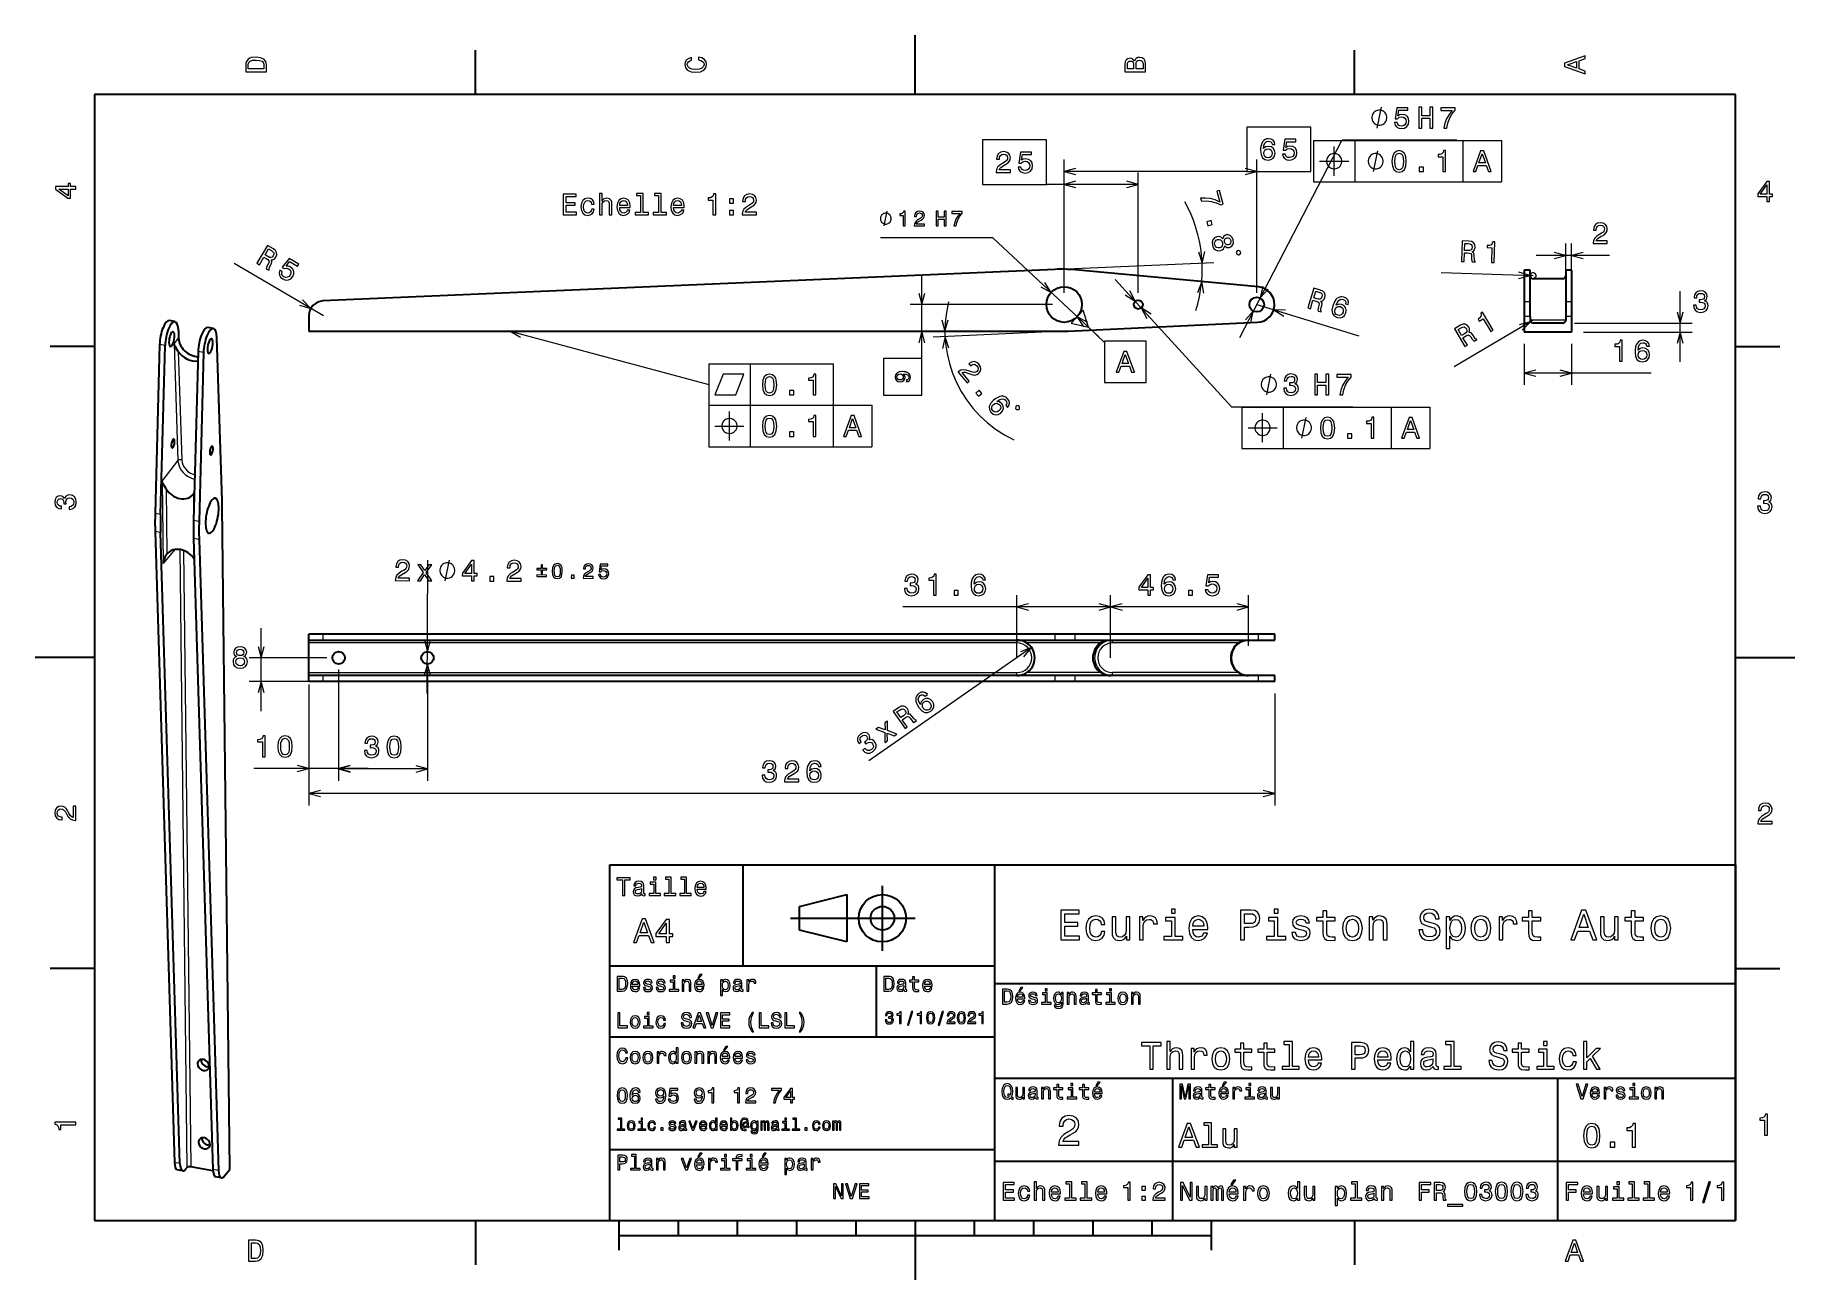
# Model space of a CAD drawing. Extents: x 0 to 297, y 0 to 210.
import ezdxf

# ---------------------------------------------------------------- set-up
doc = ezdxf.new("R2010")
doc.units = 0

msp = doc.modelspace()

# ---------------------------------------------------------------- linework, layer by layer
at = {"color": 7, "lineweight": 35, "ltscale": 0.25}
for p, q in [((148.5, 200), (148.5, 210)), ((10, 105), (0, 105)), ((287, 105), (297, 105)), ((192, 10), (192, 20)), ((148.5, 10), (148.5, 0))]:
    msp.add_line(p, q, dxfattribs=at)
at = {"color": 7, "lineweight": 35, "ltscale": 0.1875}
for p, q in [((74.300003, 200), (74.300003, 207.5)), ((222.699997, 200), (222.699997, 207.5)), ((10, 157.5), (2.5, 157.5)), ((287, 157.5), (294.5, 157.5)), ((10, 52.5), (2.5, 52.5)), ((287, 52.5), (294.5, 52.5)), ((74.300003, 10), (74.300003, 2.5)), ((222.699997, 10), (222.699997, 2.5))]:
    msp.add_line(p, q, dxfattribs=at)
at = {"color": 7, "lineweight": 35}
for p, q in [((287, 200), (10, 200)), ((10, 200), (10, 10)), ((287, 10), (287, 200)), ((172.133728, 170.490555), (48.573639, 165.155106)), ((206.458405, 167.539001), (175.519943, 170.407104)), ((174.362, 160.078445), (206.319946, 161.555008)), ((20.995644, 157.815567), (20.239401, 129.29834)), ((21.166727, 129.129517), (21.92297, 157.646744)), ((31.533983, 131.498871), (30.654377, 158.991272)), ((46.181488, 160.051804), (173.20816, 160.051804)), ((27.486919, 156.633865), (26.730677, 128.116638)), ((28.414244, 156.465057), (27.658001, 127.947823)), ((32.856327, 18.620171), (31.555763, 130.494446)), ((20.242847, 126.279114), (23.504005, 19.819054)), ((24.431332, 19.650246), (21.170172, 126.110298)), ((26.734121, 125.097412), (29.995281, 18.63736)), ((27.661446, 124.928604), (30.922606, 18.468544)), ((172.163895, 108.948166), (48.603806, 108.948166)), ((48.603806, 107.948166), (172.163895, 107.948166)), ((206.488571, 108.948166), (175.55011, 108.948166)), ((175.55011, 107.948166), (206.488571, 107.948166)), ((172.163895, 101.948166), (48.603806, 101.948166)), ((206.488586, 101.948166), (175.55011, 101.948166)), ((172.163895, 100.948166), (48.603806, 100.948166)), ((206.488586, 100.948166), (175.55011, 100.948166)), ((97, 10), (97, 70)), ((97, 70), (287, 70)), ((162, 10), (162, 70)), ((287, 70), (287, 10)), ((127.5, 61), (148.5, 61)), ((97, 53), (162, 53)), ((162, 50), (287, 50)), ((97, 41), (162, 41)), ((162, 34), (287, 34)), ((257, 10), (257, 34)), ((97, 22), (162, 22)), ((162, 20), (287, 20)), ((10, 10), (287, 10)), ((97, 10), (287, 10)), ((98.5, 7.5), (198.5, 7.5))]:
    msp.add_line(p, q, dxfattribs=at)
at = {"color": 7, "lineweight": 13}
for p, q in [((203.303192, 159.004028), (220.599243, 192.341324)), ((215.751007, 192.243698), (247.495102, 192.243698)), ((173.681488, 166.551804), (173.681488, 189.009964)), ((206.181488, 166.551804), (206.181488, 189.009964)), ((204.526276, 187.009964), (173.681488, 187.009964)), ((173.681488, 166.551804), (173.681488, 186.835587)), ((186.181488, 166.551804), (186.181488, 186.835587)), ((215.751007, 185.243698), (247.495102, 185.243698)), ((179.519577, 159.082184), (161.664383, 175.810425)), ((174.131866, 170.576843), (198.964233, 171.649139)), ((201.943207, 147.317627), (182.300934, 168.794891)), ((171.681488, 164.551804), (147.662521, 164.551804)), ((172.364136, 159.98613), (151.581177, 159.025894)), ((113.681488, 154.551804), (134.68956, 154.551804)), ((272.768066, 152.991592), (251.329895, 152.991592)), ((113.681488, 147.551804), (141.225571, 147.551804)), ((201.943207, 147.317627), (222.417938, 147.317627)), ((203.663925, 147.256302), (235.40802, 147.256302)), ((113.681488, 140.551804), (141.225571, 140.551804)), ((203.663925, 140.256302), (235.40802, 140.256302)), ((24.40427, 123.219917), (25.616819, 18.916779)), ((25.058506, 123.054474), (26.26754, 19.053642)), ((66.185791, 98.898224), (66.282204, 121.449287)), ((181.512268, 113.5317), (146.46756, 113.531693)), ((204.782486, 113.5317), (181.512268, 113.5317)), ((165.711655, 107.448166), (46.211655, 107.448166)), ((203.125931, 107.448166), (181.841583, 107.448166)), ((168.174484, 106.661194), (140.685043, 87.540833)), ((46.211655, 102.448166), (165.711655, 102.448166)), ((203.125946, 102.448166), (181.841599, 102.448166)), ((46.211655, 100.448166), (46.211655, 80.039619)), ((209.211655, 82.039619), (46.211655, 82.039619))]:
    msp.add_line(p, q, dxfattribs=at)
at = {"color": 7, "lineweight": 13, "ltscale": 0.175}
for p, q in [((215.751007, 192.243698), (215.751007, 185.243698)), ((222.751007, 192.243698), (222.751007, 185.243698)), ((240.959076, 192.243698), (240.959076, 185.243698)), ((247.495102, 192.243698), (247.495102, 185.243698)), ((113.681488, 154.551804), (113.681488, 147.551804)), ((120.681488, 154.551804), (120.681488, 147.551804)), ((134.68956, 154.551804), (134.68956, 147.551804)), ((113.681488, 147.551804), (113.681488, 140.551804)), ((120.681488, 147.551804), (120.681488, 140.551804)), ((134.68956, 147.551804), (134.68956, 140.551804)), ((141.225571, 147.551804), (141.225571, 140.551804)), ((203.663925, 147.256302), (203.663925, 140.256302)), ((210.663925, 147.256302), (210.663925, 140.256302)), ((228.871994, 147.256302), (228.871994, 140.256302)), ((235.40802, 147.256302), (235.40802, 140.256302))]:
    msp.add_line(p, q, dxfattribs=at)
at = {"color": 7, "lineweight": 13, "ltscale": 0.484369}
msp.add_line((220.599243, 192.341324), (239.973984, 192.341324), dxfattribs=at)
at = {"color": 7, "lineweight": 13, "ltscale": 0.3875}
for p, q in [((186.181488, 184.835587), (170.681488, 184.835587)), ((252.82991, 169.411194), (237.33815, 169.917099)), ((252.829895, 161.911179), (239.477875, 154.038849))]:
    msp.add_line(p, q, dxfattribs=at)
at = {"color": 7, "lineweight": 13, "ltscale": 0.475192}
msp.add_line((161.664383, 175.810425), (142.656708, 175.810425), dxfattribs=at)
at = {"color": 7, "lineweight": 13, "ltscale": 0.309177}
msp.add_line((265.696991, 172.843933), (253.329895, 172.843933), dxfattribs=at)
at = {"color": 7, "lineweight": 13, "ltscale": 0.195736}
for p, q in [((258.329895, 167.014481), (258.329895, 174.843933)), ((259.329895, 167.014481), (259.329895, 174.843933))]:
    msp.add_line(p, q, dxfattribs=at)
at = {"color": 7, "lineweight": 13, "ltscale": 0.4375}
msp.add_line((48.681488, 162.657425), (33.55632, 171.459671), dxfattribs=at)
at = {"color": 7, "lineweight": 13, "ltscale": 0.352375}
msp.add_line((149.662521, 155.456818), (149.662521, 169.551804), dxfattribs=at)
at = {"color": 7, "lineweight": 35, "ltscale": 0.000582}
for p, q in [((251.329895, 170.373215), (251.329895, 170.34993)), ((252.329895, 170.34993), (252.329895, 170.373215)), ((258.329895, 170.373215), (258.329895, 170.34993)), ((259.329895, 170.373215), (259.329895, 170.34993))]:
    msp.add_line(p, q, dxfattribs=at)
at = {"color": 7, "lineweight": 35, "ltscale": 0.025}
for p, q in [((252.329895, 170.373215), (251.329895, 170.373215)), ((259.329895, 170.373215), (258.329895, 170.373215)), ((46.211655, 107.948166), (46.211655, 108.948166)), ((209.211655, 107.948166), (209.211655, 108.948166)), ((46.211655, 100.948166), (46.211655, 101.948166)), ((209.211655, 100.948166), (209.211655, 101.948166))]:
    msp.add_line(p, q, dxfattribs=at)
at = {"color": 7, "lineweight": 35, "ltscale": 0.133386}
for p, q in [((251.329895, 170.34993), (251.329895, 165.014481)), ((252.329895, 165.014481), (252.329895, 170.34993)), ((258.329895, 170.34993), (258.329895, 165.014481)), ((259.329895, 170.34993), (259.329895, 165.014481))]:
    msp.add_line(p, q, dxfattribs=at)
at = {"color": 7, "lineweight": 13, "ltscale": 0.025}
for p, q in [((252.329895, 170.34993), (251.329895, 170.34993)), ((259.329895, 170.34993), (258.329895, 170.34993)), ((252.329895, 165.014481), (251.329895, 165.014481)), ((259.329895, 165.014481), (258.329895, 165.014481)), ((252.329895, 162.5168), (251.329895, 162.5168)), ((259.329895, 162.5168), (258.329895, 162.5168)), ((48.603806, 107.948166), (48.603806, 108.948166)), ((172.163895, 107.948166), (172.163895, 108.948166)), ((175.55011, 107.948166), (175.55011, 108.948166)), ((206.488571, 107.948166), (206.488571, 108.948166)), ((48.603806, 100.948166), (48.603806, 101.948166)), ((172.163895, 100.948166), (172.163895, 101.948166)), ((175.55011, 100.948166), (175.55011, 101.948166)), ((206.488586, 100.948166), (206.488586, 101.948166))]:
    msp.add_line(p, q, dxfattribs=at)
at = {"color": 7, "lineweight": 35, "ltscale": 0.125}
for p, q in [((257.829895, 168.911179), (252.829895, 168.911179)), ((257.829895, 161.411179), (252.829895, 161.411179)), ((46.211655, 102.448166), (46.211655, 107.448166)), ((98.5, 10), (98.5, 5)), ((198.5, 10), (198.5, 5))]:
    msp.add_line(p, q, dxfattribs=at)
at = {"color": 7, "lineweight": 13, "ltscale": 0.298009}
msp.add_line((277.664368, 154.911179), (277.664368, 166.831543), dxfattribs=at)
at = {"color": 7, "lineweight": 13, "ltscale": 0.45}
msp.add_line((206.181488, 164.551804), (223.385437, 159.258026), dxfattribs=at)
at = {"color": 7, "lineweight": 35, "ltscale": 0.062442}
for p, q in [((251.329895, 165.014481), (251.329895, 162.5168)), ((252.329895, 162.5168), (252.329895, 165.014481)), ((258.329895, 165.014481), (258.329895, 162.5168)), ((259.329895, 165.014481), (259.329895, 162.5168))]:
    msp.add_line(p, q, dxfattribs=at)
at = {"color": 7, "lineweight": 35, "ltscale": 0.023564}
for p, q in [((23.580631, 161.676315), (22.653307, 161.845123)), ((30.071905, 160.494614), (29.144581, 160.663437)), ((24.916933, 18.390968), (23.989609, 18.559784)), ((31.408209, 17.209274), (30.480885, 17.37809))]:
    msp.add_line(p, q, dxfattribs=at)
at = {"color": 7, "lineweight": 35, "ltscale": 0.065141}
for p, q in [((46.181488, 162.657425), (46.181488, 160.051804)), ((251.329895, 162.5168), (251.329895, 159.911179)), ((259.329895, 162.5168), (259.329895, 159.911179))]:
    msp.add_line(p, q, dxfattribs=at)
at = {"color": 7, "lineweight": 13, "ltscale": 0.093512}
msp.add_line((177.766754, 160.724396), (180.496399, 158.167023), dxfattribs=at)
at = {"color": 7, "lineweight": 35, "ltscale": 0.015141}
for p, q in [((252.329895, 162.5168), (252.329895, 161.911179)), ((258.329895, 162.5168), (258.329895, 161.911179))]:
    msp.add_line(p, q, dxfattribs=at)
at = {"color": 7, "lineweight": 13, "ltscale": 0.15}
msp.add_line((258.329895, 161.911179), (252.329895, 161.911179), dxfattribs=at)
at = {"color": 7, "lineweight": 13, "ltscale": 0.495862}
msp.add_line((259.829895, 161.411179), (279.664368, 161.411179), dxfattribs=at)
at = {"color": 7, "lineweight": 13, "ltscale": 0.023564}
for p, q in [((21.92297, 157.646744), (20.995644, 157.815567)), ((28.414244, 156.465057), (27.486919, 156.633865)), ((21.166727, 129.129517), (20.239401, 129.29834)), ((27.658001, 127.947823), (26.730677, 128.116638)), ((21.170172, 126.110298), (20.242847, 126.279114)), ((27.661446, 124.928604), (26.734121, 125.097412)), ((24.431332, 19.650246), (23.504005, 19.819054)), ((30.922606, 18.468544), (29.995281, 18.63736))]:
    msp.add_line(p, q, dxfattribs=at)
at = {"color": 7, "lineweight": 13, "ltscale": 0.030509}
msp.add_line((23.457851, 157.918503), (24.204344, 158.883942), dxfattribs=at)
at = {"color": 7, "lineweight": 13, "ltscale": 0.493635}
msp.add_line((23.457851, 157.918503), (24.089273, 138.183182), dxfattribs=at)
at = {"color": 7, "lineweight": 35, "ltscale": 0.032242}
msp.add_line((24.163101, 160.172974), (24.204344, 158.883942), dxfattribs=at)
at = {"color": 7, "lineweight": 35, "ltscale": 0.2}
for p, q in [((259.329895, 159.911179), (251.329895, 159.911179)), ((137, 65), (137, 57))]:
    msp.add_line(p, q, dxfattribs=at)
at = {"color": 7, "lineweight": 13, "ltscale": 0.17299}
for p, q in [((251.329895, 157.911179), (251.329895, 150.991592)), ((259.329895, 157.911179), (259.329895, 150.991592))]:
    msp.add_line(p, q, dxfattribs=at)
at = {"color": 7, "lineweight": 13, "ltscale": 0.458362}
msp.add_line((261.329895, 159.911179), (279.664368, 159.911179), dxfattribs=at)
at = {"color": 7, "lineweight": 13, "ltscale": 0.457991}
msp.add_line((24.153732, 156.650391), (24.739559, 138.340134), dxfattribs=at)
at = {"color": 7, "lineweight": 13, "ltscale": 0.108853}
msp.add_line((21.4259, 134.738647), (24.089273, 138.183182), dxfattribs=at)
at = {"color": 7, "lineweight": 13, "ltscale": 0.347411}
msp.add_line((21.4259, 134.738647), (21.587439, 120.843155), dxfattribs=at)
at = {"color": 7, "lineweight": 13, "ltscale": 0.274851}
msp.add_line((22.093382, 133.433807), (22.22118, 122.440514), dxfattribs=at)
at = {"color": 7, "lineweight": 13, "ltscale": 0.078191}
msp.add_line((26.730005, 132.589737), (26.766363, 129.462311), dxfattribs=at)
at = {"color": 7, "lineweight": 35, "ltscale": 0.00039}
msp.add_line((26.730007, 132.589737), (26.739605, 132.602051), dxfattribs=at)
at = {"color": 7, "lineweight": 13, "ltscale": 0.077708}
msp.add_line((23.594172, 123.216911), (21.587439, 120.843155), dxfattribs=at)
at = {"color": 7, "lineweight": 13, "ltscale": 0.264588}
for p, q in [((165.711655, 104.948166), (165.711655, 115.531693)), ((181.512268, 104.948166), (181.512268, 115.5317))]:
    msp.add_line(p, q, dxfattribs=at)
at = {"color": 7, "lineweight": 13, "ltscale": 0.214588}
for p, q in [((181.512268, 106.948166), (181.512268, 115.5317)), ((204.782486, 106.948166), (204.782486, 115.5317))]:
    msp.add_line(p, q, dxfattribs=at)
at = {"color": 7, "lineweight": 13, "ltscale": 0.35}
msp.add_line((38.131149, 95.948166), (38.131149, 109.948166), dxfattribs=at)
at = {"color": 7, "lineweight": 35, "ltscale": 0.059804}
for p, q in [((48.603806, 108.948166), (46.211655, 108.948166)), ((46.211655, 107.948166), (48.603806, 107.948166)), ((48.603806, 101.948166), (46.211655, 101.948166)), ((48.603806, 100.948166), (46.211655, 100.948166))]:
    msp.add_line(p, q, dxfattribs=at)
at = {"color": 7, "lineweight": 35, "ltscale": 0.0125}
for p, q in [((46.211655, 107.448166), (46.211655, 107.948166)), ((46.211655, 101.948166), (46.211655, 102.448166))]:
    msp.add_line(p, q, dxfattribs=at)
at = {"color": 7, "lineweight": 13, "ltscale": 0.0125}
for p, q in [((165.711655, 107.948166), (165.711655, 107.448166)), ((165.711655, 101.948166), (165.711655, 102.448166))]:
    msp.add_line(p, q, dxfattribs=at)
at = {"color": 7, "lineweight": 13, "ltscale": 0.312056}
for p, q in [((179.852188, 107.448166), (167.369965, 107.448166)), ((179.852188, 102.448166), (167.369965, 102.448166))]:
    msp.add_line(p, q, dxfattribs=at)
at = {"color": 7, "lineweight": 35, "ltscale": 0.084655}
for p, q in [((175.55011, 108.948166), (172.163895, 108.948166)), ((172.163895, 107.948166), (175.55011, 107.948166)), ((175.55011, 101.948166), (172.163895, 101.948166)), ((175.55011, 100.948166), (172.163895, 100.948166))]:
    msp.add_line(p, q, dxfattribs=at)
at = {"color": 7, "lineweight": 35, "ltscale": 0.068077}
for p, q in [((209.211655, 108.948166), (206.488571, 108.948166)), ((206.488571, 107.948166), (209.211655, 107.948166)), ((209.211655, 101.948166), (206.488586, 101.948166)), ((209.211655, 100.948166), (206.488586, 100.948166))]:
    msp.add_line(p, q, dxfattribs=at)
at = {"color": 7, "lineweight": 13, "ltscale": 0.327013}
msp.add_line((49.211655, 104.948166), (36.131149, 104.948166), dxfattribs=at)
at = {"color": 7, "lineweight": 13, "ltscale": 0.467152}
msp.add_line((51.211655, 102.948166), (51.211655, 84.262085), dxfattribs=at)
at = {"color": 7, "lineweight": 13, "ltscale": 0.468916}
for p, q in [((51.211655, 102.948166), (51.211655, 84.191544)), ((66.211655, 102.948166), (66.211655, 84.191544))]:
    msp.add_line(p, q, dxfattribs=at)
at = {"color": 7, "lineweight": 35, "ltscale": 0.008231}
msp.add_line((181.813858, 101.948166), (181.484634, 101.948166), dxfattribs=at)
at = {"color": 7, "lineweight": 13, "ltscale": 0.261816}
msp.add_line((46.603806, 100.948166), (36.131149, 100.948166), dxfattribs=at)
at = {"color": 7, "lineweight": 13, "ltscale": 0.404652}
msp.add_line((46.211655, 100.448166), (46.211655, 84.262085), dxfattribs=at)
at = {"color": 7, "lineweight": 13, "ltscale": 0.472714}
msp.add_line((209.211655, 98.948166), (209.211655, 80.039619), dxfattribs=at)
at = {"color": 7, "lineweight": 13, "ltscale": 0.482454}
msp.add_line((56.211655, 86.262085), (36.913483, 86.262085), dxfattribs=at)
at = {"color": 7, "lineweight": 13, "ltscale": 0.375}
msp.add_line((66.211655, 86.191544), (51.211655, 86.191544), dxfattribs=at)
at = {"color": 7, "lineweight": 35, "ltscale": 0.425}
msp.add_line((119.5, 53), (119.5, 70), dxfattribs=at)
at = {"color": 7, "lineweight": 35, "ltscale": 0.275}
msp.add_line((143, 55.5), (143, 66.5), dxfattribs=at)
at = {"color": 7, "lineweight": 35, "ltscale": 0.206155}
for p, q in [((129, 63), (137, 65)), ((137, 57), (129, 59))]:
    msp.add_line(p, q, dxfattribs=at)
at = {"color": 7, "lineweight": 35, "ltscale": 0.1}
msp.add_line((129, 59), (129, 63), dxfattribs=at)
at = {"color": 7, "lineweight": 35, "ltscale": 0.3}
msp.add_line((142, 41), (142, 53), dxfattribs=at)
at = {"color": 7, "lineweight": 35, "ltscale": 0.35}
msp.add_line((192, 20), (192, 34), dxfattribs=at)
at = {"color": 7, "lineweight": 35, "ltscale": 0.008774}
msp.add_line((25.390245, 18.648766), (25.616819, 18.916779), dxfattribs=at)
at = {"color": 7, "lineweight": 35, "ltscale": 0.095134}
msp.add_line((30.011372, 18.372101), (26.26754, 19.053642), dxfattribs=at)
at = {"color": 7, "lineweight": 35, "ltscale": 0.037748}
msp.add_line((31.881519, 17.467072), (32.856327, 18.620171), dxfattribs=at)
at = {"color": 7, "lineweight": 35, "ltscale": 0.0625}
for p, q in [((108.5, 10), (108.5, 7.5)), ((118.5, 10), (118.5, 7.5)), ((128.5, 10), (128.5, 7.5)), ((138.5, 10), (138.5, 7.5)), ((158.5, 10), (158.5, 7.5)), ((168.5, 10), (168.5, 7.5)), ((178.5, 10), (178.5, 7.5)), ((188.5, 10), (188.5, 7.5))]:
    msp.add_line(p, q, dxfattribs=at)
at = {"color": 7, "lineweight": 13}
for points in [[(35.533215, 204.994965), (35.533215, 203.829971), (39.033215, 203.829971), (39.033215, 204.994965), (38.922264, 205.544678), (38.584366, 205.953171), (38.034657, 206.205338), (37.283215, 206.296112), (36.516644, 206.215424), (36.21405, 206.114563), (35.971977, 205.973343), (35.644165, 205.56485), (35.563473, 205.297562)], [(35.951801, 204.959656), (36.027451, 205.342941), (36.259438, 205.605194), (36.672985, 205.761536), (37.283215, 205.811966), (37.873272, 205.756485), (38.286816, 205.600143), (38.533936, 205.332855), (38.614628, 204.959656), (38.614628, 204.298996), (35.951801, 204.298996)], [(111.93206, 205.817017), (112.35569, 205.716141), (112.658287, 205.549713), (112.844887, 205.317734), (112.905403, 205.045395), (112.814629, 204.71759), (112.54229, 204.460388), (112.098488, 204.28891), (111.483215, 204.233429), (110.872986, 204.28891), (110.424141, 204.455338), (110.151802, 204.71254), (110.055984, 205.045395), (110.106415, 205.287476), (110.247627, 205.494247), (110.474571, 205.655624), (110.787247, 205.766571), (110.787247, 206.245682), (110.308144, 206.094391), (109.94503, 205.832138), (109.718086, 205.474075), (109.637398, 205.045395), (109.763474, 204.510818), (110.116501, 204.10231), (110.696472, 203.840057), (111.483215, 203.749283), (112.269958, 203.840057), (112.84993, 204.10231), (113.208, 204.510818), (113.329041, 205.045395), (113.233215, 205.51442), (112.965927, 205.892654), (112.527161, 206.159943), (111.93206, 206.301163)], [(185.542007, 205.630417), (185.249496, 205.983429), (185.052811, 206.074219), (184.81073, 206.104477), (184.432495, 206.03891), (184.160156, 205.842224), (183.993729, 205.524506), (183.933212, 205.080704), (183.933212, 203.835022), (187.433212, 203.835022), (187.433212, 205.151306), (187.36261, 205.620331), (187.155838, 205.968307), (186.828018, 206.185165), (186.384216, 206.260818), (186.08667, 206.215424), (185.839554, 206.094391), (185.65799, 205.897705)], [(185.385666, 204.984879), (185.385666, 204.298996), (184.351807, 204.298996), (184.351807, 205.025223), (184.382065, 205.297562), (184.472839, 205.489197), (184.629181, 205.605194), (184.86116, 205.645538), (185.093155, 205.600143), (185.254532, 205.479111), (185.355408, 205.272339)], [(187.014618, 205.095825), (187.014618, 204.298996), (185.809296, 204.298996), (185.809296, 205.050446), (185.844589, 205.368164), (185.9505, 205.595108), (186.132065, 205.731277), (186.394302, 205.776657), (186.671692, 205.731277), (186.863327, 205.605194), (186.979324, 205.393372)], [(261.633209, 203.466858), (261.633209, 203.930847), (260.604401, 204.298996), (260.604401, 205.695969), (261.633209, 206.064133), (261.633209, 206.538193), (258.128174, 205.257217), (258.128174, 204.742798)], [(260.17572, 204.460388), (258.632477, 205), (260.17572, 205.539627)], [(228.165909, 196.091324), (228.165909, 196.207993), (228.107574, 196.44133), (228.049255, 196.616333), (227.990921, 196.733002), (227.874252, 196.90799), (227.699249, 197.082993), (227.524246, 197.199661), (227.407578, 197.257996), (227.232574, 197.31633), (226.999252, 197.374664), (226.882584, 197.374664), (226.765915, 197.374664), (226.532578, 197.31633), (226.357574, 197.257996), (226.240921, 197.199661), (226.065918, 197.082993), (225.890915, 196.90799), (225.774246, 196.733002), (225.715912, 196.616333), (225.657578, 196.44133), (225.599243, 196.207993), (225.599243, 196.091324), (225.599243, 195.974655), (225.657578, 195.741333), (225.715912, 195.56633), (225.774246, 195.449661), (225.890915, 195.274658), (226.065918, 195.099655), (226.240921, 194.983002), (226.357574, 194.924667), (226.532578, 194.866333), (226.765915, 194.807999), (226.882584, 194.807999), (226.999252, 194.807999), (227.232574, 194.866333), (227.407578, 194.924667), (227.524246, 194.983002), (227.699249, 195.099655), (227.874252, 195.274658), (227.990921, 195.449661), (228.049255, 195.56633), (228.107574, 195.741333), (228.165909, 195.974655)], [(229.433212, 195.25415), (229.544159, 194.840607), (229.791275, 194.517838), (230.154388, 194.316116), (230.618362, 194.240463), (231.127731, 194.331238), (231.526138, 194.578354), (231.778305, 194.971725), (231.87413, 195.476059), (231.788391, 195.945068), (231.54631, 196.313232), (231.168076, 196.550262), (230.678879, 196.636002), (230.300644, 196.575485), (230.008133, 196.409058), (230.149338, 197.352142), (231.68248, 197.352142), (231.68248, 197.765686), (229.811447, 197.765686), (229.534073, 195.909775), (229.937531, 195.909775), (230.230042, 196.146805), (230.603241, 196.232544), (230.925995, 196.177063), (231.173126, 196.015686), (231.329453, 195.768555), (231.384933, 195.450836), (231.329453, 195.133118), (231.168076, 194.886002), (230.920959, 194.72966), (230.603241, 194.674179), (230.335938, 194.709488), (230.129166, 194.825485), (229.977875, 195.007034), (229.902222, 195.25415)], [(233.549927, 194.341324), (234.018936, 194.341324), (234.018936, 195.985413), (235.420959, 195.985413), (235.420959, 194.341324), (235.884933, 194.341324), (235.884933, 197.841324), (235.420959, 197.841324), (235.420959, 196.414093), (234.018936, 196.414093), (234.018936, 197.841324), (233.549927, 197.841324)], [(237.754959, 194.341324), (238.264328, 194.341324), (238.430756, 195.173462), (238.723267, 195.950119), (239.13681, 196.671295), (239.676437, 197.347092), (239.676437, 197.765686), (237.275848, 197.765686), (237.275848, 197.306747), (239.192276, 197.306747), (238.637527, 196.625916), (238.218933, 195.91481), (237.926437, 195.158325)], [(204.526276, 194.509964), (204.526276, 187.009964), (215.298325, 187.009964), (215.298325, 194.509964)], [(159.909439, 192.335587), (159.909439, 184.835587), (170.681488, 184.835587), (170.681488, 192.335587)], [(162.196899, 186.835587), (164.602524, 186.835587), (164.602524, 187.269302), (162.701233, 187.269302), (162.807144, 187.506332), (162.988693, 187.703018), (163.548492, 188.061096), (163.846039, 188.212387), (164.178894, 188.429245), (164.415924, 188.681412), (164.552094, 188.978958), (164.602524, 189.316864), (164.516785, 189.740494), (164.279755, 190.073349), (163.916641, 190.285156), (163.447632, 190.360809), (162.96347, 190.27507), (162.595322, 190.03804), (162.358292, 189.65979), (162.277603, 189.160522), (162.277603, 189.089905), (162.736526, 189.089905), (162.736526, 189.130264), (162.781921, 189.47319), (162.918091, 189.725357), (163.134949, 189.886749), (163.422409, 189.942215), (163.71492, 189.891785), (163.931778, 189.765701), (164.072983, 189.569016), (164.123413, 189.321899), (164.08812, 189.089905), (163.992294, 188.893219), (163.830917, 188.721756), (163.609009, 188.570465), (163.311462, 188.409073), (162.81723, 188.09639), (162.469238, 187.76355), (162.262466, 187.360092), (162.196899, 186.850723)], [(165.91275, 187.748413), (166.023712, 187.334869), (166.270828, 187.0121), (166.633942, 186.810379), (167.097916, 186.734726), (167.607285, 186.8255), (168.005692, 187.072617), (168.257858, 187.465988), (168.353683, 187.970322), (168.267944, 188.439331), (168.025864, 188.807495), (167.647629, 189.044525), (167.158432, 189.130264), (166.780197, 189.069733), (166.487686, 188.90332), (166.628891, 189.84639), (168.162033, 189.84639), (168.162033, 190.259933), (166.291, 190.259933), (166.013626, 188.404037), (166.417084, 188.404037), (166.709579, 188.641068), (167.082779, 188.726807), (167.405548, 188.671326), (167.652664, 188.509933), (167.809006, 188.262817), (167.864487, 187.945099), (167.809006, 187.62738), (167.647629, 187.380264), (167.400513, 187.223923), (167.082779, 187.168442), (166.815491, 187.203751), (166.608719, 187.319733), (166.457428, 187.501297), (166.381775, 187.748413)], [(209.254654, 191.566879), (209.158844, 191.975388), (208.936935, 192.277985), (208.593994, 192.46962), (208.150192, 192.535187), (207.852646, 192.499878), (207.595444, 192.404068), (207.3685, 192.247726), (207.176849, 192.025818), (207.025558, 191.748444), (206.914597, 191.410538), (206.843994, 191.012131), (206.823822, 190.563278), (206.90451, 189.847137), (207.151627, 189.327698), (207.550049, 189.015015), (208.094711, 188.909103), (208.583908, 188.999878), (208.957108, 189.236908), (209.199188, 189.610107), (209.284912, 190.084183), (209.199188, 190.563278), (208.967194, 190.931442), (208.609131, 191.163422), (208.165329, 191.244125), (207.686218, 191.14325), (207.32814, 190.855789), (207.403793, 191.410538), (207.565186, 191.80896), (207.812302, 192.04599), (208.155243, 192.126678), (208.407394, 192.086334), (208.599045, 191.980423), (208.725128, 191.803909), (208.79068, 191.566879)], [(208.795731, 190.079132), (208.74025, 189.761414), (208.599045, 189.519333), (208.372101, 189.357956), (208.089676, 189.307526), (207.79213, 189.357956), (207.565186, 189.514297), (207.41893, 189.756363), (207.373535, 190.074097), (207.423965, 190.386765), (207.565186, 190.623795), (207.797165, 190.775101), (208.109848, 190.830566), (208.382187, 190.775101), (208.599045, 190.628845), (208.74025, 190.391815)], [(210.529587, 189.922791), (210.640533, 189.509247), (210.88765, 189.186478), (211.250763, 188.984756), (211.714752, 188.909103), (212.224106, 188.999878), (212.622528, 189.246994), (212.874695, 189.640366), (212.970505, 190.144699), (212.884781, 190.613708), (212.6427, 190.981873), (212.264465, 191.218903), (211.775269, 191.304642), (211.397018, 191.244125), (211.104523, 191.077698), (211.245728, 192.020782), (212.77887, 192.020782), (212.77887, 192.434326), (210.907837, 192.434326), (210.630447, 190.578415), (211.033905, 190.578415), (211.326416, 190.815445), (211.699615, 190.901184), (212.022385, 190.845703), (212.269501, 190.684326), (212.425842, 190.437195), (212.481323, 190.119476), (212.425842, 189.801758), (212.264465, 189.554642), (212.017334, 189.3983), (211.699615, 189.342819), (211.432327, 189.378128), (211.225555, 189.494125), (211.074249, 189.675674), (210.998611, 189.922791)], [(229.003601, 188.703354), (229.079254, 187.91156), (229.316284, 187.346725), (229.694519, 187.003784), (230.219025, 186.892838), (230.738464, 187.003784), (231.116714, 187.346725), (231.348709, 187.91156), (231.429398, 188.703354), (231.348709, 189.490097), (231.252884, 189.80278), (231.116714, 190.059982), (230.738464, 190.402924), (230.219025, 190.518921), (229.694519, 190.402924), (229.316284, 190.054932), (229.079254, 189.490097)], [(229.487747, 188.703354), (229.528091, 189.313583), (229.654175, 189.75235), (229.881119, 190.009552), (230.219025, 190.100327), (230.551865, 190.009552), (230.778824, 189.75235), (230.904892, 189.313583), (230.945236, 188.703354), (230.904892, 188.088074), (230.778824, 187.649323), (230.551865, 187.39212), (230.219025, 187.306381), (229.881119, 187.39212), (229.654175, 187.649323), (229.528091, 188.088074)], [(237.600281, 186.993698), (238.059219, 186.993698), (238.059219, 190.518921), (237.716278, 190.518921), (237.625504, 190.211273), (237.443939, 190.004501), (237.166565, 189.883469), (236.783279, 189.843124), (236.783279, 189.485046), (237.600281, 189.485046)], [(220.534348, 188.743698), (220.534348, 188.860367), (220.476013, 189.093704), (220.417679, 189.268692), (220.359344, 189.385361), (220.242676, 189.560364), (220.067673, 189.735367), (219.89267, 189.852036), (219.776001, 189.91037), (219.601013, 189.968704), (219.367676, 190.027039), (219.251007, 190.027039), (219.134338, 190.027039), (218.901001, 189.968704), (218.726013, 189.91037), (218.609344, 189.852036), (218.434341, 189.735367), (218.259338, 189.560364), (218.14267, 189.385361), (218.084335, 189.268692), (218.026001, 189.093704), (217.967667, 188.860367), (217.967667, 188.743698), (217.967667, 188.627029), (218.026001, 188.393692), (218.084335, 188.218704), (218.14267, 188.102036), (218.259338, 187.927032), (218.434341, 187.752029), (218.609344, 187.635361), (218.726013, 187.577026), (218.901001, 187.518692), (219.134338, 187.460358), (219.251007, 187.460358), (219.367676, 187.460358), (219.601013, 187.518692), (219.776001, 187.577026), (219.89267, 187.635361), (220.067673, 187.752029), (220.242676, 187.927032), (220.359344, 188.102036), (220.417679, 188.218704), (220.476013, 188.393692), (220.534348, 188.627029)], [(227.534348, 188.743698), (227.534348, 188.860367), (227.476013, 189.093704), (227.417679, 189.268692), (227.359344, 189.385361), (227.242676, 189.560364), (227.067673, 189.735367), (226.89267, 189.852036), (226.776001, 189.91037), (226.601013, 189.968704), (226.367676, 190.027039), (226.251007, 190.027039), (226.134338, 190.027039), (225.901001, 189.968704), (225.726013, 189.91037), (225.609344, 189.852036), (225.434341, 189.735367), (225.259338, 189.560364), (225.14267, 189.385361), (225.084335, 189.268692), (225.026001, 189.093704), (224.967667, 188.860367), (224.967667, 188.743698), (224.967667, 188.627029), (225.026001, 188.393692), (225.084335, 188.218704), (225.14267, 188.102036), (225.259338, 187.927032), (225.434341, 187.752029), (225.609344, 187.635361), (225.726013, 187.577026), (225.901001, 187.518692), (226.134338, 187.460358), (226.251007, 187.460358), (226.367676, 187.460358), (226.601013, 187.518692), (226.776001, 187.577026), (226.89267, 187.635361), (227.067673, 187.752029), (227.242676, 187.927032), (227.359344, 188.102036), (227.417679, 188.218704), (227.476013, 188.393692), (227.534348, 188.627029)], [(233.607056, 186.993698), (234.303024, 186.993698), (234.303024, 187.745132), (233.607056, 187.745132)], [(6.833213, 184.02739), (6.833213, 184.481277), (5.965778, 184.481277), (5.965778, 184.98056), (5.56232, 184.98056), (5.56232, 184.481277), (3.408862, 184.481277), (3.408862, 184.022339), (5.521974, 182.489197), (5.965778, 182.489197), (5.965778, 184.02739)], [(292.277374, 181.916794), (292.731262, 181.916794), (292.731262, 182.784225), (293.23056, 182.784225), (293.23056, 183.187683), (292.731262, 183.187683), (292.731262, 185.341141), (292.272339, 185.341141), (290.739197, 183.228027), (290.739197, 182.784225), (292.277374, 182.784225)], [(291.162842, 183.187683), (292.277374, 184.756134), (292.277374, 183.187683)], [(5.56232, 182.912827), (3.993876, 184.02739), (5.56232, 184.02739)], [(89.140419, 179.695175), (91.359444, 179.695175), (91.359444, 180.118805), (89.604401, 180.118805), (89.604401, 181.30397), (91.167801, 181.30397), (91.167801, 181.722549), (89.604401, 181.722549), (89.604401, 182.771545), (91.319099, 182.771545), (91.319099, 183.195175), (89.140419, 183.195175)], [(93.916359, 181.505692), (94.355118, 181.505692), (94.264343, 181.909149), (94.047485, 182.226883), (93.709587, 182.423569), (93.270828, 182.499207), (92.786674, 182.398346), (92.418518, 182.115921), (92.186531, 181.656998), (92.105843, 181.041718), (92.181488, 180.431488), (92.408432, 179.9776), (92.766502, 179.695175), (93.255699, 179.59935), (93.689415, 179.675003), (94.027313, 179.88681), (94.2593, 180.219666), (94.360161, 180.663467), (93.936531, 180.663467), (93.860886, 180.381058), (93.719673, 180.169235), (93.517944, 180.038116), (93.270828, 179.997772), (92.963188, 180.063324), (92.741287, 180.26506), (92.605118, 180.592865), (92.559731, 181.056839), (92.605118, 181.510742), (92.74633, 181.838547), (92.973274, 182.040283), (93.270828, 182.110886), (93.533073, 182.065491), (93.729759, 181.949493), (93.860886, 181.757858)], [(95.2276, 179.695175), (95.671402, 179.695175), (95.671402, 181.258575), (95.716789, 181.616638), (95.863045, 181.878891), (96.089989, 182.040283), (96.392586, 182.1008), (96.634659, 182.050369), (96.785957, 181.9142), (96.861603, 181.687256), (96.886818, 181.384659), (96.886818, 179.695175), (97.330627, 179.695175), (97.330627, 181.475433), (97.310448, 181.833496), (97.219673, 182.131058), (96.922119, 182.403381), (96.458145, 182.499207), (96.205986, 182.463913), (95.989128, 182.368088), (95.807571, 182.216782), (95.671402, 182.01001), (95.671402, 183.316208), (95.2276, 183.316208)], [(98.651947, 180.920685), (100.42717, 180.920685), (100.432213, 181.127457), (100.351517, 181.707428), (100.129616, 182.141144), (99.776588, 182.403381), (99.307571, 182.499207), (98.848633, 182.398346), (98.495613, 182.115921), (98.268661, 181.656998), (98.187973, 181.051804), (98.263618, 180.431488), (98.49057, 179.9776), (98.838547, 179.695175), (99.292442, 179.59935), (99.685814, 179.664917), (100.008575, 179.83638), (100.245613, 180.108719), (100.381775, 180.471832), (99.943016, 180.471832), (99.852242, 180.270096), (99.721115, 180.118805), (99.347916, 179.997772), (99.060448, 180.053238), (98.84359, 180.229752), (98.702385, 180.517227), (98.651947, 180.905548)], [(98.651947, 181.293884), (98.707428, 181.641861), (98.84359, 181.899063), (99.050362, 182.055405), (99.322701, 182.110886), (99.589989, 182.055405), (99.796761, 181.899063), (99.922844, 181.641861), (99.968231, 181.293884)], [(102.182213, 182.943008), (102.182213, 180.068375), (101.269386, 180.068375), (101.269386, 179.695175), (103.533791, 179.695175), (103.533791, 180.068375), (102.626015, 180.068375), (102.626015, 183.316208), (101.486244, 183.316208), (101.486244, 182.943008)], [(105.218231, 182.943008), (105.218231, 180.068375), (104.305405, 180.068375), (104.305405, 179.695175), (106.569817, 179.695175), (106.569817, 180.068375), (105.662041, 180.068375), (105.662041, 183.316208), (104.52227, 183.316208), (104.52227, 182.943008)], [(107.760017, 180.920685), (109.535233, 180.920685), (109.540276, 181.127457), (109.459587, 181.707428), (109.237686, 182.141144), (108.884659, 182.403381), (108.415642, 182.499207), (107.956703, 182.398346), (107.603683, 182.115921), (107.376732, 181.656982), (107.296043, 181.051804), (107.371689, 180.431488), (107.598633, 179.9776), (107.946617, 179.695175), (108.400505, 179.59935), (108.793877, 179.664917), (109.116646, 179.83638), (109.353683, 180.108719), (109.489845, 180.471832), (109.051086, 180.471832), (108.960304, 180.270096), (108.829185, 180.118805), (108.455986, 179.997772), (108.168518, 180.053238), (107.95166, 180.229752), (107.810455, 180.517227), (107.760017, 180.905548)], [(107.760017, 181.293884), (107.815498, 181.641861), (107.95166, 181.899063), (108.158432, 182.055405), (108.430771, 182.110886), (108.698059, 182.055405), (108.904831, 181.899063), (109.030914, 181.641861), (109.076302, 181.293884)], [(114.396904, 179.695175), (114.855843, 179.695175), (114.855843, 183.220383), (114.512901, 183.220383), (114.422127, 182.91275), (114.24057, 182.705978), (113.963188, 182.584946), (113.579903, 182.544601), (113.579903, 182.186523), (114.396904, 182.186523)], [(117.175728, 181.651947), (117.871689, 181.651947), (117.871689, 182.403381), (117.175728, 182.403381)], [(119.329178, 179.695175), (121.734802, 179.695175), (121.734802, 180.128891), (119.833504, 180.128891), (119.939415, 180.365921), (120.120972, 180.562607), (120.680771, 180.920685), (120.978317, 181.071976), (121.311172, 181.288834), (121.548203, 181.541), (121.684372, 181.838547), (121.734802, 182.176437), (121.649071, 182.600067), (121.412033, 182.932922), (121.048927, 183.144745), (120.579903, 183.220383), (120.095757, 183.134659), (119.7276, 182.897629), (119.490562, 182.519379), (119.409874, 182.020096), (119.409874, 181.949493), (119.868805, 181.949493), (119.868805, 181.989838), (119.9142, 182.332779), (120.050362, 182.584946), (120.26722, 182.746323), (120.554688, 182.801804), (120.847198, 182.751373), (121.064056, 182.62529), (121.205261, 182.428604), (121.255699, 182.181488), (121.22039, 181.949493), (121.124573, 181.752808), (120.963188, 181.581345), (120.741287, 181.430038), (120.443733, 181.268661), (119.949501, 180.955978), (119.601517, 180.623123), (119.394745, 180.219666), (119.329185, 179.710297)], [(196.714798, 182.476715), (196.843964, 181.983994), (197.691101, 182.034027), (198.516556, 181.948013), (199.319031, 181.730865), (200.109573, 181.380249), (200.514481, 181.486389), (199.905746, 183.808502), (199.461807, 183.692123), (199.947769, 181.838333), (199.148514, 182.202316), (198.354523, 182.42691), (197.548584, 182.518021)], [(117.17572, 179.695175), (117.871689, 179.695175), (117.871689, 180.446609), (117.175728, 180.446609)], [(144.490036, 179.060425), (144.490036, 179.143768), (144.448364, 179.310425), (144.406708, 179.435425), (144.365036, 179.518768), (144.281708, 179.643768), (144.156708, 179.768768), (144.031708, 179.852097), (143.948364, 179.893768), (143.823364, 179.935425), (143.656708, 179.977097), (143.573364, 179.977097), (143.490036, 179.977097), (143.323364, 179.935425), (143.198364, 179.893768), (143.115036, 179.852097), (142.990036, 179.768768), (142.865036, 179.643768), (142.781708, 179.518768), (142.740036, 179.435425), (142.698364, 179.310425), (142.656708, 179.143768), (142.656708, 179.060425), (142.656708, 178.977097), (142.698364, 178.810425), (142.740036, 178.685425), (142.781708, 178.602097), (142.865036, 178.477097), (142.990036, 178.352097), (143.115036, 178.268768), (143.198364, 178.227097), (143.323364, 178.185425), (143.490036, 178.143768), (143.573364, 178.143768), (143.656708, 178.143768), (143.823364, 178.185425), (143.948364, 178.227097), (144.031708, 178.268768), (144.156708, 178.352097), (144.281708, 178.477097), (144.365036, 178.602097), (144.406708, 178.685425), (144.448364, 178.810425), (144.490036, 178.977097)], [(146.509491, 177.810425), (146.837296, 177.810425), (146.837296, 180.328445), (146.592346, 180.328445), (146.527496, 180.108704), (146.397812, 179.960999), (146.199692, 179.874557), (145.925919, 179.845734), (145.925919, 179.589966), (146.509491, 179.589966)], [(148.363953, 177.810425), (150.08226, 177.810425), (150.08226, 178.120224), (148.724182, 178.120224), (148.799835, 178.289536), (148.92952, 178.430023), (149.329376, 178.685791), (149.541916, 178.793854), (149.779663, 178.948761), (149.948975, 179.128876), (150.046234, 179.341415), (150.08226, 179.582764), (150.021011, 179.885361), (149.851715, 180.123108), (149.592346, 180.274399), (149.257324, 180.328445), (148.911514, 180.267197), (148.648544, 180.0979), (148.479233, 179.827713), (148.4216, 179.471085), (148.4216, 179.420654), (148.749405, 179.420654), (148.749405, 179.449478), (148.78183, 179.694427), (148.879089, 179.874557), (149.033981, 179.989822), (149.239319, 180.029449), (149.448257, 179.993423), (149.603149, 179.903366), (149.70401, 179.762878), (149.740036, 179.586365), (149.714828, 179.420654), (149.646378, 179.280167), (149.531097, 179.157684), (149.372604, 179.049622), (149.160065, 178.934341), (148.807037, 178.710999), (148.558487, 178.473251), (148.410782, 178.185074), (148.363953, 177.821243)], [(152.075775, 177.810425), (152.410782, 177.810425), (152.410782, 178.984787), (153.412231, 178.984787), (153.412231, 177.810425), (153.743637, 177.810425), (153.743637, 180.310425), (153.412231, 180.310425), (153.412231, 179.29097), (152.410782, 179.29097), (152.410782, 180.310425), (152.075775, 180.310425)], [(155.079376, 177.810425), (155.443207, 177.810425), (155.562088, 178.404816), (155.771011, 178.959564), (156.066406, 179.474686), (156.451859, 179.957397), (156.451859, 180.256393), (154.737152, 180.256393), (154.737152, 179.928589), (156.106033, 179.928589), (155.709778, 179.442276), (155.410782, 178.934341), (155.201859, 178.393997)], [(197.751694, 178.521317), (197.928177, 177.848099), (198.65506, 178.038651), (198.478577, 178.711868)], [(262.948425, 174.843933), (265.354034, 174.843933), (265.354034, 175.277649), (263.452728, 175.277649), (263.558655, 175.514679), (263.740204, 175.711365), (264.300018, 176.069443), (264.597565, 176.220734), (264.93042, 176.437592), (265.16745, 176.689758), (265.303619, 176.987305), (265.354034, 177.325195), (265.268311, 177.748825), (265.031281, 178.08168), (264.668152, 178.293503), (264.199127, 178.369156), (263.714996, 178.283417), (263.346832, 178.046387), (263.109802, 177.668137), (263.029114, 177.168854), (263.029114, 177.098251), (263.488037, 177.098251), (263.488037, 177.138596), (263.533447, 177.481537), (263.669617, 177.733704), (263.886475, 177.895081), (264.17392, 177.950562), (264.466431, 177.900131), (264.683289, 177.774048), (264.824493, 177.577362), (264.874939, 177.330246), (264.83963, 177.098251), (264.743805, 176.901566), (264.582428, 176.730103), (264.360535, 176.578796), (264.062988, 176.417419), (263.568726, 176.104736), (263.220764, 175.771881), (263.013977, 175.368423), (262.948425, 174.85907)], [(200.453262, 175.654007), (200.251434, 175.867004), (200.016418, 175.987869), (199.749252, 176.032532), (199.452469, 175.991226), (199.038757, 175.799347), (198.760971, 175.48671), (198.642242, 175.06456), (198.689743, 174.545212), (198.90184, 174.074249), (199.212418, 173.764633), (199.607849, 173.628464), (200.063766, 173.659348), (200.341354, 173.773834), (200.553543, 173.93895), (200.697754, 174.164444), (200.770416, 174.444168), (200.938644, 174.279724), (201.135437, 174.185333), (201.352325, 174.153549), (201.59903, 174.186951), (201.924942, 174.355804), (202.149292, 174.633591), (202.242828, 175.012634), (202.197311, 175.464722), (202.013916, 175.885864), (201.74646, 176.170273), (201.413391, 176.307159), (201.047852, 176.289536), (200.815201, 176.202469), (200.6418, 176.06839)], [(199.584991, 175.525452), (199.855057, 175.549332), (200.08728, 175.459015), (200.271667, 175.272736), (200.392303, 174.991531), (200.423859, 174.6922), (200.354568, 174.439423), (200.196518, 174.246796), (199.950745, 174.130234), (199.659897, 174.106125), (199.41304, 174.192612), (199.218887, 174.376328), (199.099533, 174.652649), (199.066711, 174.956848), (199.145752, 175.212189), (199.318436, 175.408661)], [(201.13031, 175.815857), (201.355194, 175.833099), (201.551743, 175.759491), (201.702789, 175.600967), (201.807037, 175.362411), (201.831955, 175.108261), (201.778107, 174.896027), (201.642929, 174.735458), (201.439789, 174.635284), (201.208755, 174.621643), (201.007324, 174.69397), (200.846527, 174.84993), (200.748428, 175.0849), (200.722229, 175.343918), (200.78096, 175.557434), (200.921021, 175.719284)], [(240.722992, 171.807632), (241.191757, 171.792328), (241.23999, 173.269196), (241.718842, 173.253571), (242.071182, 173.226913), (242.290665, 173.149109), (242.406204, 172.978821), (242.446899, 172.679779), (242.457291, 172.225311), (242.477814, 171.926926), (242.532547, 171.748535), (243.061798, 171.731247), (243.064926, 171.827026), (242.953598, 171.971939), (242.921844, 172.235367), (242.904984, 172.801056), (242.832962, 173.222229), (242.721313, 173.357071), (242.542984, 173.458755), (242.748718, 173.578186), (242.895615, 173.75), (242.993591, 173.968826), (243.032547, 174.234985), (242.975815, 174.66069), (242.784561, 174.984833), (242.458145, 175.187241), (242.006638, 175.267578), (240.837219, 175.305771)], [(37.432907, 171.517685), (37.838272, 171.281769), (38.581512, 172.558914), (38.995605, 172.317932), (39.293106, 172.127289), (39.449387, 171.954651), (39.470291, 171.749924), (39.364212, 171.467392), (39.157715, 171.062408), (39.034195, 170.790009), (38.997726, 170.60701), (39.455399, 170.340668), (39.503601, 170.423477), (39.474365, 170.603867), (39.571411, 170.85083), (39.824997, 171.356781), (39.961441, 171.761673), (39.927139, 171.93335), (39.81842, 172.107498), (40.056198, 172.11499), (40.267029, 172.196533), (40.457092, 172.342651), (40.617691, 172.558456), (40.769745, 172.960114), (40.755203, 173.336182), (40.563919, 173.669235), (40.204605, 173.954208), (39.193344, 174.542709)], [(39.875656, 173.649658), (40.126328, 173.468765), (40.265549, 173.276871), (40.294464, 173.055817), (40.194168, 172.793259), (40.003464, 172.565811), (39.796982, 172.481735), (39.550812, 172.519974), (39.263535, 172.65799), (38.797134, 172.929413), (39.383102, 173.936295)], [(41.271378, 170.339981), (41.159271, 169.926758), (41.210495, 169.523499), (41.422867, 169.166504), (41.785828, 168.867737), (42.271744, 168.690002), (42.740387, 168.703186), (43.156189, 168.916336), (43.492676, 169.304031), (43.65448, 169.752518), (43.630432, 170.192474), (43.422745, 170.587601), (43.04306, 170.907745), (42.685699, 171.0457), (42.349182, 171.048981), (42.945587, 171.79306), (44.270676, 171.021912), (44.478683, 171.379333), (42.861557, 172.320435), (41.688324, 170.855896), (42.037033, 170.652969), (42.409058, 170.710709), (42.774734, 170.597092), (43.025803, 170.386795), (43.158218, 170.123016), (43.169037, 169.830795), (43.057175, 169.52829), (42.849426, 169.281586), (42.585648, 169.14917), (42.293427, 169.138351), (41.990906, 169.250214), (41.777649, 169.415161), (41.657288, 169.619431), (41.617828, 169.852448), (41.676743, 170.10408)], [(202.735352, 173.312805), (202.794525, 173.087097), (203.079407, 172.920563), (203.305115, 172.979721), (203.471649, 173.264603), (203.412476, 173.490311), (203.127609, 173.656845), (202.901901, 173.597687)], [(241.861588, 174.843414), (242.168076, 174.803131), (242.381683, 174.700272), (242.512024, 174.519409), (242.548325, 174.240707), (242.488373, 173.949997), (242.346527, 173.77803), (242.111694, 173.69487), (241.79332, 173.680038), (241.253983, 173.697647), (241.292007, 174.862015)], [(245.790176, 171.642151), (246.248856, 171.627182), (246.363922, 175.150513), (246.021164, 175.161713), (245.920395, 174.857193), (245.732178, 174.656464), (245.451004, 174.54454), (245.066605, 174.516724), (245.054916, 174.158844), (245.87149, 174.132187)], [(214.79187, 163.994873), (215.240143, 163.856934), (215.674713, 165.269257), (216.132629, 165.128342), (216.465591, 165.010056), (216.656921, 164.877319), (216.723663, 164.682648), (216.684357, 164.383423), (216.574966, 163.9422), (216.516388, 163.648911), (216.522308, 163.462402), (217.028427, 163.306671), (217.05661, 163.398254), (216.987274, 163.567322), (217.025848, 163.829849), (217.158218, 164.380081), (217.199387, 164.805374), (217.127075, 164.964813), (216.981735, 165.109802), (217.211624, 165.170975), (217.398499, 165.298141), (217.550522, 165.483536), (217.658051, 165.730103), (217.715164, 166.155777), (217.615799, 166.518768), (217.354019, 166.799835), (216.939484, 166.995987), (215.821198, 167.340088)], [(216.688095, 166.624832), (216.973221, 166.505432), (217.152313, 166.350067), (217.230545, 166.141312), (217.192352, 165.862854), (217.058121, 165.598114), (216.876068, 165.469452), (216.62764, 165.450928), (216.316544, 165.520264), (215.800797, 165.67897), (216.143402, 166.792435)], [(279.911469, 164.430969), (279.911499, 164.39566), (279.992188, 163.911514), (280.229218, 163.548401), (280.602417, 163.316406), (281.096649, 163.230682), (281.621124, 163.316406), (282.014496, 163.538315), (282.266663, 163.891342), (282.357452, 164.34523), (282.317108, 164.642776), (282.206146, 164.884857), (282.024597, 165.071457), (281.782532, 165.207626), (282.110321, 165.47995), (282.226318, 165.913681), (282.150665, 166.307053), (281.933807, 166.604599), (281.58078, 166.791199), (281.096649, 166.85675), (280.642761, 166.776062), (280.294769, 166.554169), (280.06781, 166.201141), (279.992188, 165.732117), (279.992188, 165.696808), (280.44101, 165.696808), (280.481354, 166.019577), (280.612488, 166.251572), (280.82431, 166.392776), (281.121857, 166.443207), (281.384094, 166.402863), (281.575745, 166.296967), (281.691742, 166.125488), (281.737122, 165.893494), (281.691742, 165.646378), (281.570709, 165.47995), (281.358887, 165.379089), (281.071411, 165.348831), (280.874725, 165.353882), (280.874725, 164.95546), (281.121857, 164.965546), (281.439575, 164.920151), (281.676605, 164.799118), (281.81781, 164.602432), (281.868256, 164.34523), (281.812775, 164.052719), (281.666534, 163.835861), (281.43454, 163.699692), (281.126892, 163.654312), (280.809174, 163.704742), (280.577179, 163.856033), (280.430939, 164.098114), (280.375458, 164.430969)], [(174.845215, 161.406052), (177.766754, 160.724396), (176.896332, 163.595337)], [(221.633133, 164.564987), (221.661682, 164.983612), (221.538589, 165.338089), (221.267181, 165.622116), (220.862274, 165.815292), (220.567505, 165.869064), (220.293503, 165.853119), (220.030609, 165.770447), (219.782181, 165.614716), (219.556, 165.394104), (219.350571, 165.103775), (219.165924, 164.743744), (219.014633, 164.320679), (218.881149, 163.612488), (218.964569, 163.04332), (219.253403, 162.627304), (219.742828, 162.365891), (220.237091, 162.308777), (220.663498, 162.425583), (221.004623, 162.711075), (221.225983, 163.138962), (221.284943, 163.622086), (221.171494, 164.042191), (220.897491, 164.369232), (220.49704, 164.576874), (220.00946, 164.621368), (219.582687, 164.451935), (219.81813, 164.9599), (220.089554, 165.293243), (220.395462, 165.447113), (220.746964, 165.42337), (220.976105, 165.310654), (221.128128, 165.153061), (221.196716, 164.947281), (221.189667, 164.701447)], [(220.756943, 163.278015), (220.610489, 162.990646), (220.404327, 162.800812), (220.139954, 162.713318), (219.855194, 162.748169), (219.585632, 162.883881), (219.414703, 163.100052), (219.346115, 163.374435), (219.396164, 163.691452), (219.536331, 163.975479), (219.741013, 164.160492), (220.007233, 164.236877), (220.322403, 164.197937), (220.566376, 164.064819), (220.730621, 163.861252), (220.795883, 163.59317)], [(241.323151, 157.448563), (241.727173, 157.686783), (240.976685, 158.959671), (241.389389, 159.203003), (241.701172, 159.369263), (241.928192, 159.421143), (242.116974, 159.339264), (242.311554, 159.108551), (242.563797, 158.730377), (242.740982, 158.489426), (242.882767, 158.368118), (243.338928, 158.637054), (243.290253, 158.719604), (243.118622, 158.782333), (242.950668, 158.987747), (242.633377, 159.45639), (242.346924, 159.773422), (242.180405, 159.827454), (241.975342, 159.817795), (242.085083, 160.028854), (242.117081, 160.252625), (242.082581, 160.489883), (241.972885, 160.735504), (241.696899, 161.064575), (241.361755, 161.235809), (240.977707, 161.231842), (240.553421, 161.057785), (239.545532, 160.463531)], [(240.658188, 160.621918), (240.938553, 160.752106), (241.174026, 160.779694), (241.380981, 160.696808), (241.560959, 160.480911), (241.666077, 160.203339), (241.638428, 159.982117), (241.484695, 159.786102), (241.223801, 159.603012), (240.758957, 159.328934), (240.167267, 160.332474)], [(245.690445, 160.023514), (246.085785, 160.256607), (244.295364, 163.293304), (243.999939, 163.119125), (244.077988, 162.808014), (244.026611, 162.537689), (243.849152, 162.292542), (243.539474, 162.063126), (243.721329, 161.754669), (244.42511, 162.169617)], [(180.496399, 158.387924), (180.496399, 151.387924), (187.496399, 151.387924), (187.496399, 158.387924)], [(267.423248, 154.991592), (267.882202, 154.991592), (267.882202, 158.516815), (267.539246, 158.516815), (267.448486, 158.209167), (267.266907, 158.002396), (266.989532, 157.881363), (266.606262, 157.841019), (266.606262, 157.482941), (267.423248, 157.482941)], [(272.460449, 157.548508), (272.364624, 157.957016), (272.1427, 158.259598), (271.799774, 158.451248), (271.355957, 158.516815), (271.058411, 158.481506), (270.801208, 158.385681), (270.57428, 158.22934), (270.382629, 158.007446), (270.231323, 157.730057), (270.120392, 157.392166), (270.049774, 156.993759), (270.029602, 156.544907), (270.110291, 155.828766), (270.357422, 155.309311), (270.755829, 154.996628), (271.300507, 154.890732), (271.789673, 154.981506), (272.162872, 155.218536), (272.404968, 155.591736), (272.490692, 156.065796), (272.404968, 156.544907), (272.172974, 156.913055), (271.814911, 157.14505), (271.371094, 157.225739), (270.891998, 157.124878), (270.533936, 156.837418), (270.609558, 157.392166), (270.770966, 157.790588), (271.018066, 158.027618), (271.361023, 158.108307), (271.613159, 158.067963), (271.80481, 157.962051), (271.930908, 157.785538), (271.99646, 157.548508)], [(143.162521, 149.288223), (149.662521, 149.288223), (149.662521, 155.456818), (143.162521, 155.456818)], [(155.786621, 153.169785), (157.32811, 151.322952), (157.661087, 151.600861), (156.442764, 153.060532), (156.692596, 153.131104), (156.95993, 153.117752), (157.593552, 152.917435), (157.90036, 152.78595), (158.280136, 152.669373), (158.62561, 152.648987), (158.941299, 152.735107), (159.233032, 152.912903), (159.503326, 153.250183), (159.606979, 153.645447), (159.536911, 154.059952), (159.294449, 154.468491), (158.918396, 154.785248), (158.500504, 154.916), (158.058243, 154.855606), (157.62323, 154.597626), (157.569016, 154.552383), (157.863098, 154.200043), (157.894073, 154.225906), (158.186432, 154.410797), (158.467285, 154.46785), (158.730133, 154.40477), (158.956924, 154.219635), (159.105652, 153.962753), (159.147812, 153.715469), (159.087296, 153.481033), (158.929901, 153.283966), (158.729172, 153.162415), (158.516769, 153.10994), (158.281723, 153.123962), (158.023376, 153.197372), (157.708817, 153.322388), (157.152054, 153.501465), (156.673538, 153.555328), (156.231308, 153.455551), (155.798233, 153.179489)], [(182.463257, 153.137924), (182.927231, 153.137924), (183.295395, 154.166748), (184.692368, 154.166748), (185.060516, 153.137924), (185.534592, 153.137924), (184.253601, 156.642975), (183.739197, 156.642975)], [(183.456772, 154.595428), (183.996399, 156.138657), (184.536026, 154.595428)], [(272.001495, 156.06076), (271.946014, 155.743027), (271.80481, 155.500961), (271.577881, 155.339569), (271.295441, 155.289139), (270.997894, 155.339569), (270.770966, 155.495911), (270.624695, 155.737991), (270.579315, 156.05571), (270.62973, 156.368393), (270.770966, 156.605423), (271.00293, 156.756714), (271.315613, 156.812195), (271.587952, 156.756714), (271.80481, 156.610474), (271.946014, 156.373444)], [(114.731491, 149.301804), (118.231491, 149.301804), (119.631485, 152.801804), (116.131485, 152.801804)], [(147.042923, 151.507965), (147.327499, 151.561996), (147.547241, 151.716904), (147.684128, 151.961853), (147.734558, 152.286057), (147.709351, 152.498596), (147.644501, 152.689514), (147.532837, 152.851624), (147.374329, 152.98851), (147.176208, 153.096573), (146.931244, 153.175827), (146.650269, 153.222656), (146.326065, 153.240677), (145.81813, 153.179428), (145.447098, 153.002914), (145.223755, 152.721939), (145.144501, 152.336487), (145.209351, 151.983475), (145.382263, 151.716904), (145.648834, 151.543991), (145.983841, 151.486343), (146.329666, 151.543991), (146.592636, 151.713287), (146.758331, 151.965454), (146.812378, 152.286057), (146.743927, 152.62468), (146.534988, 152.880447), (146.934845, 152.8228), (147.219437, 152.707535), (147.388748, 152.531021), (147.44278, 152.289658), (147.417557, 152.102341), (147.338303, 151.965454), (147.212234, 151.875397), (147.042923, 151.839371)], [(145.98024, 151.83577), (145.756897, 151.871796), (145.580383, 151.972656), (145.468719, 152.131165), (145.429092, 152.336487), (145.468719, 152.549026), (145.580383, 152.711136), (145.753296, 152.811996), (145.976639, 152.851624), (146.203583, 152.811996), (146.372894, 152.711136), (146.477356, 152.545425), (146.513382, 152.325684), (146.477356, 152.127563), (146.372894, 151.972656), (146.207184, 151.871796)], [(209.509872, 151.067627), (209.509872, 151.184296), (209.451538, 151.417633), (209.393204, 151.592636), (209.334869, 151.709305), (209.218201, 151.884293), (209.043198, 152.059296), (208.868195, 152.175964), (208.751541, 152.234299), (208.576538, 152.292633), (208.343201, 152.350967), (208.226532, 152.350967), (208.109863, 152.350967), (207.876541, 152.292633), (207.701538, 152.234299), (207.584869, 152.175964), (207.409866, 152.059296), (207.234863, 151.884293), (207.118195, 151.709305), (207.05986, 151.592636), (207.001541, 151.417633), (206.943207, 151.184296), (206.943207, 151.067627), (206.943207, 150.950958), (207.001541, 150.717636), (207.05986, 150.542633), (207.118195, 150.425964), (207.234863, 150.250961), (207.409866, 150.075958), (207.584869, 149.959305), (207.701538, 149.90097), (207.876541, 149.842636), (208.109863, 149.784302), (208.226532, 149.784302), (208.343201, 149.784302), (208.576538, 149.842636), (208.751541, 149.90097), (208.868195, 149.959305), (209.043198, 150.075958), (209.218201, 150.250961), (209.334869, 150.425964), (209.393204, 150.542633), (209.451538, 150.717636), (209.509872, 150.950958)], [(210.756989, 150.417053), (210.756989, 150.38176), (210.837677, 149.897598), (211.074707, 149.534485), (211.447906, 149.302505), (211.942139, 149.216766), (212.466644, 149.302505), (212.860016, 149.524399), (213.112167, 149.877426), (213.202957, 150.331314), (213.162598, 150.628876), (213.051651, 150.870941), (212.870102, 151.057541), (212.628021, 151.19371), (212.955826, 151.466049), (213.071823, 151.899765), (212.996185, 152.293137), (212.779312, 152.590683), (212.4263, 152.777283), (211.942139, 152.84285), (211.488251, 152.762161), (211.140274, 152.540253), (210.91333, 152.187225), (210.837677, 151.718201), (210.837677, 151.682907), (211.28653, 151.682907), (211.326874, 152.005676), (211.457993, 152.237656), (211.669815, 152.378876), (211.967361, 152.429306), (212.229614, 152.388962), (212.421249, 152.283051), (212.537247, 152.111572), (212.582626, 151.879593), (212.537247, 151.632477), (212.416214, 151.466049), (212.204391, 151.365189), (211.916931, 151.334915), (211.720245, 151.339966), (211.720245, 150.941544), (211.967361, 150.95163), (212.28508, 150.90625), (212.52211, 150.785217), (212.66333, 150.588531), (212.71376, 150.331314), (212.658279, 150.038818), (212.512024, 149.82196), (212.280045, 149.685791), (211.972397, 149.640396), (211.654678, 149.690826), (211.422684, 149.842133), (211.276443, 150.084198), (211.220963, 150.417053)], [(215.993881, 149.317627), (216.462891, 149.317627), (216.462891, 150.961731), (217.864914, 150.961731), (217.864914, 149.317627), (218.328888, 149.317627), (218.328888, 152.817627), (217.864914, 152.817627), (217.864914, 151.390396), (216.462891, 151.390396), (216.462891, 152.817627), (215.993881, 152.817627)], [(220.198914, 149.317627), (220.708282, 149.317627), (220.87471, 150.149765), (221.167221, 150.926422), (221.580765, 151.647598), (222.120392, 152.323395), (222.120392, 152.741989), (219.719803, 152.741989), (219.719803, 152.283051), (221.63623, 152.283051), (221.081482, 151.602219), (220.662888, 150.891113), (220.370392, 150.134628)], [(158.746155, 149.624008), (159.192123, 149.089706), (159.769012, 149.571213), (159.323044, 150.105515)], [(164.101715, 147.197845), (164.353928, 147.533173), (164.444046, 147.89743), (164.371414, 148.283508), (164.137375, 148.666245), (163.919601, 148.872055), (163.681229, 149.008118), (163.415771, 149.082169), (163.12262, 149.087097), (162.812714, 149.025513), (162.482208, 148.89418), (162.131104, 148.693085), (161.773575, 148.420959), (161.275497, 147.900116), (161.035049, 147.377533), (161.050293, 146.871307), (161.318008, 146.385284), (161.701172, 146.067902), (162.122284, 145.933273), (162.563919, 145.986572), (162.982803, 146.224518), (163.295685, 146.597336), (163.429672, 147.011353), (163.378326, 147.434906), (163.155884, 147.827332), (162.771439, 148.130508), (162.321304, 148.221207), (162.795685, 148.518616), (163.204956, 148.650009), (163.545288, 148.612183), (163.826981, 148.400604), (163.957596, 148.181168), (163.999084, 147.966171), (163.944366, 147.756271), (163.804398, 147.554047)], [(162.665451, 146.596848), (162.385986, 146.435852), (162.10965, 146.389145), (161.840332, 146.459961), (161.620651, 146.644455), (161.468704, 146.905212), (161.443298, 147.179626), (161.535431, 147.447021), (161.750259, 147.685455), (162.022629, 147.847107), (162.29509, 147.890579), (162.559906, 147.809433), (162.802856, 147.604919), (162.934769, 147.360306), (162.961456, 147.100098), (162.869965, 146.839798)], [(165.47142, 147.02858), (165.620926, 146.849442), (165.949585, 146.819824), (166.128723, 146.969345), (166.15834, 147.297989), (166.00882, 147.477127), (165.680161, 147.506744), (165.501038, 147.357224)], [(216.916519, 143.715958), (216.992172, 142.924164), (217.229202, 142.359329), (217.607437, 142.016388), (218.131943, 141.905441), (218.651382, 142.016388), (219.029633, 142.359329), (219.261627, 142.924164), (219.342316, 143.715958), (219.261627, 144.502701), (219.165802, 144.815384), (219.029633, 145.072586), (218.651382, 145.415527), (218.131943, 145.531525), (217.607437, 145.415527), (217.229202, 145.067535), (216.992172, 144.502701)], [(225.513199, 142.006302), (225.972137, 142.006302), (225.972137, 145.531525), (225.629196, 145.531525), (225.538422, 145.223877), (225.356857, 145.017105), (225.079483, 144.896072), (224.696198, 144.855728), (224.696198, 144.49765), (225.513199, 144.49765)], [(118.464821, 144.051804), (118.464821, 144.168472), (118.406487, 144.40181), (118.348152, 144.576797), (118.289818, 144.693466), (118.173157, 144.868469), (117.998154, 145.043472), (117.823158, 145.160141), (117.70649, 145.218475), (117.531487, 145.27681), (117.298157, 145.335144), (117.181488, 145.335144), (117.064819, 145.335144), (116.83149, 145.27681), (116.656487, 145.218475), (116.539818, 145.160141), (116.364822, 145.043472), (116.189819, 144.868469), (116.073151, 144.693466), (116.014824, 144.576797), (115.95649, 144.40181), (115.898155, 144.168472), (115.898155, 144.051804), (115.898155, 143.935135), (115.95649, 143.701797), (116.014824, 143.52681), (116.073151, 143.410141), (116.189819, 143.235138), (116.364822, 143.060135), (116.539818, 142.943466), (116.656487, 142.885132), (116.83149, 142.826797), (117.064819, 142.768463), (117.181488, 142.768463), (117.298157, 142.768463), (117.531487, 142.826797), (117.70649, 142.885132), (117.823158, 142.943466), (117.998154, 143.060135), (118.173157, 143.235138), (118.289818, 143.410141), (118.348152, 143.52681), (118.406487, 143.701797), (118.464821, 143.935135)], [(208.447266, 143.756302), (208.447266, 143.872971), (208.388931, 144.106308), (208.330597, 144.281296), (208.272263, 144.397964), (208.155594, 144.572968), (207.980591, 144.747971), (207.805588, 144.864639), (207.688919, 144.922974), (207.513931, 144.981308), (207.280594, 145.039642), (207.163925, 145.039642), (207.047256, 145.039642), (206.813919, 144.981308), (206.638931, 144.922974), (206.522263, 144.864639), (206.34726, 144.747971), (206.172256, 144.572968), (206.055588, 144.397964), (205.997253, 144.281296), (205.938919, 144.106308), (205.880585, 143.872971), (205.880585, 143.756302), (205.880585, 143.639633), (205.938919, 143.406296), (205.997253, 143.231308), (206.055588, 143.114639), (206.172256, 142.939636), (206.34726, 142.764633), (206.522263, 142.647964), (206.638931, 142.58963), (206.813919, 142.531296), (207.047256, 142.472961), (207.163925, 142.472961), (207.280594, 142.472961), (207.513931, 142.531296), (207.688919, 142.58963), (207.805588, 142.647964), (207.980591, 142.764633), (208.155594, 142.939636), (208.272263, 143.114639), (208.330597, 143.231308), (208.388931, 143.406296), (208.447266, 143.639633)], [(215.447266, 143.756302), (215.447266, 143.872971), (215.388931, 144.106308), (215.330597, 144.281296), (215.272263, 144.397964), (215.155594, 144.572968), (214.980591, 144.747971), (214.805588, 144.864639), (214.688919, 144.922974), (214.513931, 144.981308), (214.280594, 145.039642), (214.163925, 145.039642), (214.047256, 145.039642), (213.813919, 144.981308), (213.638931, 144.922974), (213.522263, 144.864639), (213.34726, 144.747971), (213.172256, 144.572968), (213.055588, 144.397964), (212.997253, 144.281296), (212.938919, 144.106308), (212.880585, 143.872971), (212.880585, 143.756302), (212.880585, 143.639633), (212.938919, 143.406296), (212.997253, 143.231308), (213.055588, 143.114639), (213.172256, 142.939636), (213.34726, 142.764633), (213.522263, 142.647964), (213.638931, 142.58963), (213.813919, 142.531296), (214.047256, 142.472961), (214.163925, 142.472961), (214.280594, 142.472961), (214.513931, 142.531296), (214.688919, 142.58963), (214.805588, 142.647964), (214.980591, 142.764633), (215.155594, 142.939636), (215.272263, 143.114639), (215.330597, 143.231308), (215.388931, 143.406296), (215.447266, 143.639633)], [(217.400665, 143.715958), (217.44101, 144.326187), (217.567093, 144.764954), (217.794037, 145.022156), (218.131943, 145.11293), (218.464783, 145.022156), (218.691742, 144.764954), (218.81781, 144.326187), (218.858154, 143.715958), (218.81781, 143.100677), (218.691742, 142.661926), (218.464783, 142.404724), (218.131943, 142.318985), (217.794037, 142.404724), (217.567093, 142.661926), (217.44101, 143.100677)], [(221.519974, 142.006302), (222.215942, 142.006302), (222.215942, 142.757736), (221.519974, 142.757736)], [(5.73379, 129.979111), (5.769093, 129.979111), (6.253242, 130.059799), (6.616354, 130.296829), (6.848343, 130.670029), (6.934078, 131.164276), (6.848343, 131.688766), (6.626441, 132.082138), (6.273415, 132.334305), (5.819525, 132.425079), (5.521974, 132.384735), (5.279899, 132.273788), (5.0933, 132.092224), (4.957133, 131.850143), (4.684798, 132.177963), (4.251081, 132.293961), (3.857709, 132.218307), (3.560158, 132.00145), (3.373559, 131.648422), (3.307997, 131.164276), (3.388689, 130.710388), (3.610591, 130.362396), (3.963617, 130.135452), (4.432637, 130.059799), (4.46794, 130.059799), (4.46794, 130.508652), (4.145173, 130.548996), (3.913184, 130.680115), (3.771974, 130.891937), (3.721542, 131.189484), (3.761888, 131.451736), (3.867795, 131.643372), (4.039265, 131.759369), (4.271254, 131.804764), (4.518372, 131.759369), (4.684798, 131.638336), (4.785663, 131.426514), (4.815922, 131.139053), (4.810879, 130.942368), (5.209294, 130.942368), (5.199208, 131.189484), (5.244596, 131.507217), (5.365634, 131.744247), (5.56232, 131.885452), (5.819525, 131.935883), (6.112032, 131.880417), (6.328891, 131.734161), (6.465058, 131.502167), (6.510447, 131.194534), (6.460014, 130.876801), (6.308718, 130.644821), (6.066643, 130.498566), (5.73379, 130.443085)], [(290.729126, 130.51622), (290.729126, 130.480911), (290.809814, 129.996765), (291.046844, 129.633652), (291.420044, 129.401657), (291.914276, 129.315933), (292.438782, 129.401657), (292.832153, 129.623566), (293.08429, 129.976593), (293.175079, 130.430481), (293.134735, 130.728027), (293.023773, 130.970108), (292.842224, 131.156708), (292.600159, 131.292877), (292.927948, 131.565216), (293.043945, 131.998932), (292.968292, 132.392303), (292.751434, 132.68985), (292.398407, 132.87645), (291.914276, 132.942017), (291.460388, 132.861313), (291.112396, 132.63942), (290.885468, 132.286392), (290.809814, 131.817368), (290.809814, 131.782074), (291.258636, 131.782074), (291.299011, 132.104828), (291.430115, 132.336823), (291.641937, 132.478027), (291.939484, 132.528473), (292.201721, 132.488113), (292.393372, 132.382217), (292.509369, 132.210739), (292.554749, 131.97876), (292.509369, 131.731628), (292.388336, 131.565216), (292.176514, 131.46434), (291.889069, 131.434082), (291.692383, 131.439133), (291.692383, 131.04071), (291.939484, 131.050797), (292.257202, 131.005417), (292.494232, 130.884369), (292.635468, 130.687683), (292.685883, 130.430481), (292.630402, 130.13797), (292.484161, 129.921112), (292.252167, 129.784943), (291.944519, 129.739563), (291.626801, 129.789993), (291.394806, 129.941284), (291.248566, 130.183365), (291.193085, 130.51622)], [(60.7827, 117.972771), (63.188301, 117.962486), (63.190155, 118.396194), (61.288872, 118.404327), (61.39579, 118.6409), (61.578186, 118.836807), (62.139511, 119.192482), (62.437706, 119.342506), (62.771484, 119.557938), (63.00959, 119.80909), (63.147026, 120.106049), (63.198906, 120.443726), (63.114983, 120.867722), (62.879379, 121.201584), (62.517174, 121.414955), (62.048477, 121.492607), (61.563965, 121.408943), (61.194801, 121.173485), (60.956154, 120.796257), (60.873329, 120.297333), (60.873032, 120.226723), (61.331955, 120.224762), (61.33213, 120.265106), (61.378983, 120.607849), (61.516228, 120.859428), (61.733772, 121.019882), (62.021477, 121.074127), (62.313766, 121.022446), (62.530083, 120.895439), (62.670448, 120.698151), (62.719826, 120.450821), (62.683533, 120.218987), (62.586868, 120.022713), (62.424751, 119.851929), (62.202209, 119.701584), (61.903969, 119.541473), (61.408401, 119.230911), (61.058998, 118.899551), (60.850502, 118.496979), (60.782768, 117.9879)], [(65.028053, 117.95462), (65.728516, 119.005669), (66.440147, 117.948586), (66.974724, 117.946297), (66.012405, 119.347397), (66.930824, 120.654724), (66.41642, 120.656921), (65.751556, 119.676323), (65.095108, 120.662567), (64.570618, 120.66481), (65.462677, 119.344704), (64.508606, 117.956841)], [(70.841339, 119.679779), (70.841835, 119.796448), (70.7845, 120.030029), (70.726921, 120.205276), (70.669083, 120.322189), (70.553169, 120.497688), (70.378914, 120.673431), (70.204414, 120.790848), (70.087997, 120.849678), (69.913254, 120.90876), (69.680168, 120.968094), (69.563507, 120.96859), (69.446838, 120.969086), (69.213257, 120.911751), (69.03801, 120.854172), (68.921097, 120.796333), (68.745598, 120.68042), (68.569855, 120.506165), (68.452438, 120.331665), (68.393608, 120.215248), (68.334526, 120.040504), (68.275192, 119.807419), (68.274696, 119.690758), (68.2742, 119.574089), (68.331535, 119.340508), (68.389114, 119.16526), (68.446953, 119.048347), (68.562866, 118.872849), (68.737122, 118.697105), (68.911621, 118.579689), (69.028038, 118.520859), (69.202782, 118.461777), (69.435867, 118.402443), (69.552528, 118.401947), (69.669197, 118.401451), (69.902779, 118.458786), (70.078026, 118.516365), (70.194939, 118.574203), (70.370438, 118.690117), (70.546188, 118.864372), (70.663597, 119.038872), (70.722427, 119.155289), (70.781509, 119.330032), (70.840843, 119.563118)], [(73.629219, 117.917847), (74.083107, 117.915901), (74.086815, 118.783333), (74.58609, 118.781197), (74.587814, 119.184654), (74.088539, 119.18679), (74.097748, 121.340225), (73.638817, 121.342186), (72.096657, 119.235649), (72.094757, 118.791847), (73.632927, 118.785271)], [(72.520111, 119.193489), (73.641357, 120.757156), (73.634651, 119.188728)], [(79.593292, 117.892349), (81.998894, 117.882065), (82.000748, 118.315781), (80.099464, 118.323906), (80.206383, 118.560486), (80.388779, 118.756393), (80.950104, 119.112068), (81.248299, 119.262085), (81.582077, 119.477524), (81.820183, 119.728668), (81.957619, 120.025635), (82.009499, 120.363312), (81.925575, 120.787308), (81.689972, 121.12117), (81.327766, 121.334534), (80.85907, 121.412186), (80.374557, 121.328522), (80.005394, 121.093063), (79.766747, 120.715843), (79.683922, 120.216911), (79.683624, 120.146309), (80.142548, 120.144348), (80.142723, 120.184692), (80.189575, 120.527435), (80.32682, 120.779007), (80.544365, 120.939461), (80.832069, 120.993713), (81.124359, 120.942024), (81.340675, 120.815018), (81.481041, 120.617737), (81.530418, 120.370399), (81.494125, 120.138565), (81.397461, 119.942291), (81.235344, 119.771515), (81.012802, 119.62117), (80.714561, 119.46106), (80.218994, 119.15049), (79.869591, 118.81913), (79.661095, 118.416557), (79.593361, 117.907478)], [(84.686371, 118.925117), (84.685333, 118.681534), (86.326889, 118.674515), (86.327927, 118.918106)], [(85.386383, 119.162186), (85.629967, 119.161148), (85.632584, 119.771873), (86.331566, 119.76889), (86.332588, 120.008942), (85.633606, 120.011932), (85.6362, 120.619133), (85.392616, 120.620171), (85.390022, 120.01297), (84.691032, 120.015961), (84.69001, 119.775902), (85.388992, 119.772919)], [(87.276169, 119.581276), (87.326759, 119.026802), (87.49099, 118.630707), (87.75473, 118.389519), (88.121536, 118.310287), (88.485481, 118.386398), (88.751274, 118.62532), (88.915359, 119.020012), (88.974213, 119.574013), (88.920082, 120.124969), (88.853943, 120.344131), (88.759399, 120.524582), (88.495659, 120.76577), (88.132393, 120.848518), (87.7649, 120.76889), (87.499092, 120.526436), (87.331482, 120.13176)], [(87.615074, 119.579826), (87.645142, 120.006859), (87.734711, 120.313614), (87.894341, 120.492973), (88.131134, 120.555511), (88.363861, 120.490967), (88.52195, 120.310249), (88.608894, 120.002739), (88.635307, 119.575462), (88.605225, 119.144897), (88.515656, 118.838142), (88.356026, 118.658783), (88.12278, 118.599762), (87.886505, 118.660789), (87.728416, 118.841507), (87.641472, 119.149017)], [(90.493446, 118.37075), (90.980614, 118.368668), (90.982864, 118.894676), (90.495689, 118.896759)], [(92.490845, 118.362213), (94.174759, 118.355011), (94.176056, 118.658615), (92.845161, 118.664307), (92.920006, 118.82991), (93.047684, 118.967041), (93.440613, 119.216011), (93.649345, 119.32103), (93.882988, 119.471832), (94.049667, 119.647636), (94.145874, 119.855515), (94.182182, 120.091888), (94.123436, 120.38868), (93.958511, 120.622383), (93.704971, 120.771744), (93.376884, 120.826096), (93.037727, 120.767532), (92.779312, 120.602715), (92.612259, 120.338654), (92.554283, 119.989403), (92.55407, 119.93998), (92.87532, 119.938606), (92.875443, 119.96685), (92.908241, 120.206772), (93.004311, 120.382874), (93.156593, 120.495193), (93.357986, 120.533165), (93.562584, 120.496986), (93.714012, 120.408081), (93.812263, 120.269981), (93.846832, 120.096848), (93.821426, 119.934563), (93.753761, 119.797173), (93.640282, 119.677628), (93.484497, 119.572388), (93.275734, 119.460312), (92.928833, 119.242912), (92.68425, 119.010956), (92.538307, 118.729156), (92.490891, 118.372803)], [(95.094643, 118.990067), (95.171066, 118.700256), (95.343086, 118.473579), (95.596657, 118.331284), (95.921211, 118.276939), (96.278038, 118.338959), (96.557663, 118.51075), (96.735352, 118.785355), (96.803932, 119.138092), (96.745323, 119.46666), (96.576973, 119.72509), (96.31292, 119.892143), (95.970741, 119.953621), (95.705795, 119.912392), (95.500542, 119.796768), (95.602211, 120.456497), (96.6754, 120.451904), (96.676636, 120.741386), (95.36692, 120.746986), (95.167206, 119.448692), (95.449623, 119.447487), (95.65509, 119.612534), (95.91658, 119.671425), (96.142349, 119.63163), (96.31485, 119.517921), (96.423546, 119.344475), (96.461426, 119.121902), (96.421646, 118.899666), (96.307938, 118.727165), (96.134491, 118.618469), (95.911919, 118.580589), (95.724922, 118.606102), (95.580528, 118.687912), (95.475166, 118.815453), (95.422951, 118.988663)], [(146.714676, 116.631119), (146.714676, 116.595818), (146.79538, 116.111664), (147.03241, 115.748558), (147.405609, 115.516563), (147.899841, 115.430832), (148.424332, 115.516563), (148.817703, 115.738472), (149.06987, 116.091492), (149.160645, 116.545387), (149.1203, 116.842934), (149.009354, 117.085007), (148.827789, 117.271606), (148.585724, 117.407776), (148.913528, 117.680107), (149.029526, 118.113831), (148.953873, 118.507202), (148.737015, 118.804749), (148.383987, 118.991348), (147.899841, 119.056915), (147.445953, 118.976219), (147.097961, 118.754318), (146.871017, 118.401291), (146.79538, 117.932274), (146.79538, 117.896973), (147.244217, 117.896973), (147.284561, 118.219734), (147.415695, 118.451721), (147.627502, 118.592934), (147.925049, 118.643364), (148.187302, 118.60302), (148.378952, 118.497116), (148.494934, 118.325645), (148.540329, 118.093658), (148.494934, 117.846535), (148.373901, 117.680107), (148.162094, 117.579247), (147.874619, 117.548988), (147.677933, 117.554031), (147.677933, 117.155617), (147.925049, 117.165703), (148.242783, 117.120316), (148.479813, 116.999275), (148.621017, 116.802589), (148.671448, 116.545387), (148.615982, 116.252876), (148.469727, 116.036018), (148.237732, 115.899849), (147.930099, 115.854462), (147.612381, 115.904892), (147.380386, 116.05619), (147.234131, 116.298264), (147.178665, 116.631119)], [(151.630814, 115.531693), (152.089752, 115.531693), (152.089752, 119.056915), (151.746811, 119.056915), (151.656036, 118.749275), (151.474472, 118.542503), (151.197098, 118.421463), (150.813812, 118.381119), (150.813812, 118.023048), (151.630814, 118.023048)], [(160.404022, 118.088615), (160.308197, 118.497116), (160.086288, 118.799706), (159.743362, 118.991348), (159.299545, 119.056915), (159.001999, 119.021606), (158.744797, 118.925789), (158.517853, 118.769447), (158.326202, 118.547546), (158.174911, 118.270172), (158.063965, 117.932274), (157.993362, 117.533859), (157.973175, 117.085007), (158.053879, 116.368874), (158.300995, 115.849419), (158.699402, 115.536736), (159.24408, 115.430832), (159.733276, 115.521606), (160.106461, 115.758644), (160.348541, 116.131844), (160.43428, 116.605904), (160.348541, 117.085007), (160.116547, 117.453163), (159.758484, 117.685158), (159.314682, 117.765846), (158.835571, 117.664978), (158.477509, 117.377518), (158.553146, 117.932274), (158.714539, 118.330688), (158.961655, 118.567719), (159.304596, 118.648407), (159.556763, 118.608063), (159.748398, 118.502159), (159.874481, 118.325645), (159.940048, 118.088615)], [(187.820724, 115.5317), (188.274612, 115.5317), (188.274612, 116.399132), (188.773895, 116.399132), (188.773895, 116.802589), (188.274612, 116.802589), (188.274612, 118.956047), (187.815674, 118.956047), (186.282532, 116.842934), (186.282532, 116.399132), (187.820724, 116.399132)], [(192.489746, 118.088615), (192.393921, 118.497116), (192.172012, 118.799706), (191.829086, 118.991348), (191.385269, 119.056915), (191.087723, 119.021614), (190.830521, 118.925789), (190.603577, 118.769447), (190.411926, 118.547546), (190.260635, 118.270172), (190.149689, 117.932274), (190.079086, 117.533859), (190.058899, 117.085014), (190.139603, 116.368874), (190.386719, 115.849419), (190.785126, 115.536743), (191.329803, 115.430832), (191.818985, 115.521614), (192.192184, 115.758644), (192.434265, 116.131844), (192.520004, 116.605904), (192.434265, 117.085014), (192.202271, 117.453163), (191.844208, 117.685158), (191.400406, 117.765846), (190.921295, 117.664986), (190.563232, 117.377518), (190.63887, 117.932274), (190.800262, 118.330688), (191.047379, 118.567719), (191.39032, 118.648415), (191.642487, 118.608063), (191.834122, 118.502159), (191.960205, 118.325645), (192.025772, 118.088615)], [(197.500687, 116.444519), (197.611649, 116.030975), (197.858765, 115.708206), (198.221878, 115.506477), (198.685852, 115.430832), (199.195221, 115.521614), (199.593628, 115.76873), (199.845795, 116.162102), (199.94162, 116.66642), (199.855881, 117.135445), (199.6138, 117.503601), (199.235565, 117.740631), (198.746368, 117.826363), (198.368134, 117.765846), (198.075623, 117.599419), (198.216827, 118.542503), (199.749969, 118.542503), (199.749969, 118.956047), (197.878937, 118.956047), (197.601563, 117.100143), (198.00502, 117.100143), (198.297516, 117.337173), (198.670715, 117.422905), (198.993484, 117.367432), (199.240601, 117.206047), (199.396942, 116.958931), (199.452423, 116.641205), (199.396942, 116.323486), (199.235565, 116.076363), (198.988449, 115.920029), (198.670715, 115.864548), (198.403427, 115.899849), (198.196655, 116.015846), (198.045364, 116.197403), (197.969711, 116.444519)], [(76.739861, 117.904549), (77.435814, 117.901573), (77.439026, 118.653008), (76.743073, 118.655983)], [(155.109634, 115.531693), (155.805603, 115.531693), (155.805603, 116.283134), (155.109634, 116.283134)], [(159.945084, 116.600861), (159.889603, 116.283134), (159.748398, 116.041061), (159.521454, 115.879677), (159.239029, 115.829247), (158.941483, 115.879677), (158.714539, 116.036018), (158.568283, 116.278091), (158.522888, 116.595818), (158.573334, 116.908501), (158.714539, 117.145531), (158.946518, 117.296829), (159.259201, 117.352303), (159.53154, 117.296829), (159.748398, 117.150574), (159.889603, 116.913544)], [(186.706161, 116.802589), (187.820724, 118.371033), (187.820724, 116.802589)], [(192.030807, 116.600861), (191.975327, 116.283134), (191.834122, 116.041061), (191.607178, 115.879677), (191.324753, 115.829247), (191.027206, 115.879677), (190.800262, 116.036018), (190.654007, 116.278091), (190.608612, 116.595818), (190.659042, 116.908501), (190.800262, 117.145531), (191.032242, 117.296829), (191.344925, 117.352303), (191.617264, 117.296829), (191.834122, 117.150574), (191.975327, 116.913544)], [(194.667404, 115.5317), (195.363373, 115.5317), (195.363373, 116.283134), (194.667404, 116.283134)], [(33.987793, 105.170876), (33.730591, 105.029671), (33.554077, 104.832977), (33.443115, 104.585861), (33.407822, 104.288315), (33.48851, 103.839462), (33.720505, 103.491486), (34.09874, 103.269577), (34.613144, 103.183846), (35.122513, 103.269577), (35.500763, 103.491486), (35.732742, 103.839462), (35.818481, 104.288315), (35.778137, 104.585861), (35.672226, 104.832977), (35.490677, 105.029671), (35.23851, 105.170876), (35.440247, 105.291916), (35.581451, 105.458344), (35.667191, 105.660072), (35.697449, 105.907188), (35.616745, 106.265259), (35.404938, 106.552719), (35.061996, 106.739319), (34.613144, 106.809929), (34.159256, 106.739319), (33.816315, 106.552719), (33.599457, 106.265259), (33.523819, 105.907188), (33.549026, 105.660072), (33.634766, 105.458344)], [(33.891968, 104.298401), (33.937363, 104.565689), (34.083618, 104.767418), (34.310562, 104.898544), (34.613144, 104.943932), (34.910706, 104.898544), (35.13765, 104.767418), (35.283905, 104.565689), (35.334335, 104.298401), (35.283905, 104.010933), (35.13765, 103.794075), (34.910706, 103.652863), (34.613144, 103.607475), (34.310562, 103.652863), (34.083618, 103.794075), (33.937363, 104.010933)], [(34.002914, 105.866844), (34.043259, 106.088745), (34.164307, 106.260216), (34.355942, 106.366119), (34.613144, 106.406471), (34.865311, 106.366119), (35.056961, 106.260216), (35.177994, 106.088745), (35.223373, 105.866844), (35.177994, 105.6399), (35.056961, 105.463387), (34.865311, 105.347389), (34.613144, 105.312088), (34.355942, 105.352432), (34.164307, 105.463387), (34.043259, 105.6399)], [(150.587616, 98.761314), (150.275696, 99.041954), (149.920731, 99.163658), (149.52977, 99.125168), (149.127991, 98.925568), (148.903885, 98.726685), (148.747452, 98.501152), (148.650406, 98.243217), (148.619797, 97.951622), (148.653976, 97.63752), (148.755829, 97.296768), (148.925369, 96.929382), (149.1651, 96.549385), (149.640259, 96.007545), (150.13974, 95.722214), (150.64537, 95.693016), (151.152985, 95.917084), (151.502747, 96.270943), (151.673782, 96.678635), (151.659409, 97.123238), (151.459091, 97.561371), (151.115143, 97.905731), (150.714462, 98.0755), (150.28804, 98.061493), (149.877625, 97.874321), (149.541901, 97.517937), (149.412094, 97.077484), (149.157425, 97.576103), (149.062408, 97.995331), (149.129944, 98.331032), (149.365402, 98.593094), (149.595444, 98.703957), (149.813248, 98.726448), (150.017548, 98.653534), (150.206711, 98.496376)], [(146.817368, 93.024307), (147.202408, 93.292122), (146.358658, 94.505203), (146.751968, 94.778778), (147.05043, 94.967934), (147.272903, 95.036682), (147.4673, 94.96917), (147.678604, 94.753693), (147.958481, 94.39547), (148.153229, 94.16848), (148.303711, 94.058128), (148.738434, 94.360497), (148.683716, 94.439163), (148.507858, 94.488853), (148.324982, 94.681107), (147.97348, 95.124657), (147.664078, 95.419334), (147.493973, 95.460747), (147.290222, 95.435738), (147.383835, 95.654434), (147.398972, 95.879974), (147.346786, 96.113976), (147.218994, 96.350685), (146.919144, 96.65815), (146.572113, 96.803795), (146.189423, 96.771057), (145.779373, 96.565704), (144.818848, 95.897606)], [(145.916504, 96.138916), (146.186325, 96.289734), (146.419067, 96.3349), (146.631653, 96.267746), (146.827301, 96.065956), (146.952927, 95.79702), (146.941925, 95.574364), (146.803314, 95.367371), (146.55687, 95.165245), (146.113876, 94.857117), (145.448654, 95.813507)], [(151.060379, 97.277893), (151.196259, 96.98539), (151.218552, 96.706024), (151.124405, 96.443947), (150.921341, 96.24128), (150.64827, 96.112778), (150.372696, 96.111542), (150.114395, 96.226753), (149.895721, 96.46167), (149.758575, 96.747162), (149.739151, 97.022385), (149.843216, 97.27906), (150.068222, 97.503143), (150.323471, 97.613106), (150.585022, 97.616867), (150.836288, 97.502914)], [(139.689117, 89.405449), (139.709274, 89.376465), (140.051971, 89.025078), (140.453903, 88.862335), (140.892746, 88.884979), (141.347443, 89.096817), (141.729065, 89.46669), (141.925293, 89.873474), (141.930725, 90.307281), (141.746063, 90.731728), (141.543045, 90.952965), (141.313736, 91.088341), (141.058136, 91.137856), (140.781647, 91.11142), (140.895264, 91.522171), (140.742828, 91.944466), (140.4561, 92.224205), (140.10817, 92.344643), (139.711807, 92.296249), (139.276917, 92.073624), (138.950363, 91.748199), (138.791412, 91.367332), (138.806671, 90.947929), (139.01239, 90.519691), (139.032547, 90.490715), (139.401031, 90.747009), (139.249847, 91.035019), (139.225021, 91.300339), (139.318283, 91.537216), (139.533752, 91.74852), (139.772079, 91.86515), (139.989883, 91.887634), (140.183014, 91.813103), (140.352753, 91.648567), (140.456589, 91.419777), (140.452255, 91.214043), (140.335968, 91.010284), (140.117249, 90.821304), (139.952911, 90.713135), (140.180405, 90.386055), (140.377518, 90.535446), (140.664261, 90.679604), (140.927963, 90.715584), (141.156204, 90.63475), (141.344467, 90.4524), (141.465958, 90.180588), (141.469711, 89.919044), (141.357025, 89.674797), (141.130386, 89.461868), (140.840759, 89.321846), (140.563919, 89.313583), (140.305618, 89.428802), (140.070007, 89.67038)], [(143.835236, 90.950073), (143.804733, 92.212784), (144.994507, 91.756401), (145.433365, 92.061653), (143.840759, 92.655579), (143.8414, 94.253265), (143.419098, 93.959534), (143.438278, 92.774948), (142.334366, 93.205048), (141.903793, 92.905556), (143.392349, 92.337547), (143.408798, 90.653465)], [(38.340714, 88.262085), (38.799652, 88.262085), (38.799652, 91.787308), (38.456711, 91.787308), (38.365936, 91.479668), (38.184372, 91.272896), (37.906998, 91.151855), (37.523712, 91.111511), (37.523712, 90.753441), (38.340714, 90.753441)], [(40.952103, 89.971741), (41.02774, 89.179955), (41.264786, 88.615112), (41.643021, 88.272171), (42.167511, 88.161224), (42.686966, 88.272171), (43.065216, 88.615112), (43.297195, 89.179955), (43.377899, 89.971741), (43.297195, 90.758484), (43.201385, 91.071167), (43.065216, 91.328369), (42.686966, 91.67131), (42.167511, 91.787308), (41.643021, 91.67131), (41.264786, 91.323326), (41.02774, 90.758484)], [(41.436249, 89.971741), (41.476593, 90.58197), (41.602676, 91.020737), (41.82962, 91.277939), (42.167511, 91.368713), (42.500366, 91.277939), (42.72731, 91.020737), (42.853394, 90.58197), (42.893738, 89.971741), (42.853394, 89.356468), (42.72731, 88.917709), (42.500366, 88.6605), (42.167511, 88.574768), (41.82962, 88.6605), (41.602676, 88.917709), (41.476593, 89.356468)], [(55.572746, 89.29097), (55.572746, 89.255669), (55.653442, 88.771515), (55.890472, 88.408401), (56.263672, 88.176414), (56.757904, 88.090683), (57.282402, 88.176414), (57.675774, 88.398315), (57.927933, 88.751343), (58.018715, 89.205238), (57.978371, 89.502785), (57.867416, 89.744858), (57.68586, 89.931458), (57.443787, 90.067627), (57.771599, 90.339958), (57.887589, 90.773682), (57.811943, 91.167053), (57.595085, 91.4646), (57.242058, 91.651199), (56.757904, 91.716766), (56.304016, 91.63607), (55.956032, 91.414169), (55.729088, 91.061142), (55.653442, 90.592125), (55.653442, 90.556824), (56.102287, 90.556824), (56.142632, 90.879585), (56.273758, 91.111572), (56.485573, 91.252785), (56.783119, 91.303215), (57.045372, 91.262871), (57.237015, 91.156967), (57.353004, 90.985497), (57.398399, 90.75351), (57.353004, 90.506386), (57.231972, 90.339958), (57.020157, 90.239098), (56.732689, 90.208839), (56.536003, 90.213882), (56.536003, 89.815468), (56.783119, 89.825554), (57.100845, 89.780167), (57.337875, 89.659126), (57.479088, 89.46244), (57.529518, 89.205238), (57.474045, 88.912727), (57.327789, 88.695869), (57.095802, 88.5597), (56.78817, 88.514313), (56.470444, 88.564743), (56.238457, 88.716042), (56.092201, 88.958115), (56.036728, 89.29097)], [(59.36425, 89.901199), (59.439896, 89.109413), (59.676926, 88.544571), (60.055168, 88.20163), (60.579666, 88.090683), (61.099113, 88.20163), (61.477356, 88.544571), (61.709351, 89.109413), (61.790039, 89.901199), (61.709351, 90.687943), (61.613525, 91.000626), (61.477356, 91.257828), (61.099113, 91.600769), (60.579666, 91.716766), (60.055168, 91.600769), (59.676926, 91.252785), (59.439896, 90.687943)], [(59.848396, 89.901199), (59.888741, 90.511429), (60.014824, 90.950195), (60.241768, 91.207397), (60.579666, 91.298172), (60.912521, 91.207397), (61.139465, 90.950195), (61.265541, 90.511429), (61.305893, 89.901199), (61.265541, 89.285927), (61.139465, 88.847168), (60.912521, 88.589958), (60.579666, 88.504227), (60.241768, 88.589958), (60.014824, 88.847168), (59.888741, 89.285927)], [(122.704742, 85.139038), (122.704742, 85.103737), (122.785431, 84.619591), (123.022461, 84.256477), (123.39566, 84.02449), (123.8899, 83.938751), (124.414391, 84.02449), (124.807762, 84.246391), (125.059929, 84.599419), (125.150703, 85.053307), (125.110359, 85.350853), (124.999405, 85.592934), (124.817848, 85.779533), (124.575775, 85.915695), (124.903587, 86.188034), (125.019577, 86.62175), (124.943932, 87.015121), (124.727074, 87.312668), (124.374046, 87.499268), (123.8899, 87.564835), (123.436005, 87.484138), (123.08802, 87.262238), (122.861076, 86.90921), (122.785431, 86.440193), (122.785431, 86.404892), (123.234276, 86.404892), (123.27462, 86.727654), (123.405746, 86.959648), (123.617561, 87.100853), (123.915115, 87.151291), (124.177361, 87.110939), (124.369003, 87.005035), (124.485001, 86.833565), (124.530388, 86.601578), (124.485001, 86.354462), (124.36396, 86.188034), (124.152145, 86.087166), (123.864677, 86.056908), (123.667992, 86.061951), (123.667992, 85.663536), (123.915115, 85.673622), (124.232834, 85.628235), (124.469872, 85.507195), (124.611076, 85.310509), (124.661514, 85.053307), (124.606033, 84.760796), (124.459785, 84.543938), (124.227791, 84.407776), (123.920158, 84.362381), (123.602432, 84.412819), (123.370445, 84.56411), (123.22419, 84.80619), (123.168716, 85.139038)], [(126.48111, 84.039619), (128.886734, 84.039619), (128.886734, 84.473335), (126.985428, 84.473335), (127.091339, 84.710365), (127.272896, 84.907051), (127.832695, 85.265121), (128.130249, 85.41642), (128.463089, 85.633278), (128.700134, 85.885437), (128.836288, 86.182991), (128.886734, 86.520882), (128.800995, 86.944519), (128.563965, 87.277367), (128.200851, 87.489182), (127.731827, 87.564835), (127.247681, 87.479095), (126.879524, 87.242065), (126.642494, 86.863823), (126.561798, 86.364548), (126.561798, 86.293938), (127.020737, 86.293938), (127.020737, 86.334282), (127.066124, 86.677223), (127.202286, 86.929382), (127.419151, 87.090767), (127.706612, 87.146248), (127.999123, 87.09581), (128.215973, 86.969734), (128.357193, 86.773048), (128.407623, 86.525925), (128.372314, 86.293938), (128.276489, 86.097252), (128.115112, 85.925781), (127.893211, 85.77449), (127.595657, 85.613106), (127.101425, 85.300423), (126.753441, 84.967567), (126.546669, 84.56411), (126.48111, 84.054749)], [(132.658051, 86.596535), (132.562225, 87.005035), (132.340332, 87.307625), (131.997391, 87.499268), (131.553589, 87.564835), (131.256042, 87.529533), (130.998825, 87.433708), (130.771881, 87.277367), (130.580246, 87.055466), (130.42894, 86.778091), (130.317993, 86.440193), (130.247391, 86.041779), (130.227219, 85.592934), (130.307907, 84.876793), (130.555023, 84.357338), (130.953445, 84.044662), (131.498108, 83.938751), (131.987305, 84.029533), (132.360504, 84.266563), (132.60257, 84.639763), (132.688309, 85.113823), (132.60257, 85.592934), (132.37059, 85.96109), (132.012512, 86.193077), (131.56871, 86.273766), (131.089615, 86.172905), (130.731537, 85.885437), (130.80719, 86.440193), (130.968567, 86.838608), (131.215683, 87.075638), (131.558624, 87.156334), (131.810791, 87.115982), (132.002426, 87.010078), (132.12851, 86.833565), (132.194077, 86.596535)], [(132.199112, 85.10878), (132.143646, 84.791054), (132.002426, 84.548981), (131.775482, 84.387596), (131.493073, 84.337166), (131.195511, 84.387596), (130.968567, 84.543938), (130.822311, 84.786011), (130.776932, 85.103737), (130.827362, 85.41642), (130.968567, 85.65345), (131.200562, 85.804749), (131.513245, 85.860222), (131.785568, 85.804749), (132.002426, 85.658493), (132.143646, 85.421463)], [(290.76947, 76.916786), (293.175079, 76.916786), (293.175079, 77.350502), (291.273773, 77.350502), (291.3797, 77.587532), (291.561249, 77.784218), (292.121033, 78.142288), (292.418579, 78.293587), (292.751434, 78.510445), (292.988464, 78.762604), (293.124634, 79.060158), (293.175079, 79.398056), (293.089355, 79.821686), (292.852325, 80.154541), (292.489197, 80.366356), (292.020172, 80.442001), (291.536041, 80.35627), (291.167877, 80.119232), (290.930847, 79.740997), (290.850159, 79.241714), (290.850159, 79.171112), (291.309082, 79.171112), (291.309082, 79.211456), (291.354462, 79.554398), (291.490631, 79.806557), (291.707489, 79.967941), (291.994965, 80.023415), (292.287476, 79.972984), (292.504333, 79.846901), (292.645538, 79.650215), (292.695984, 79.403099), (292.660675, 79.171112), (292.56485, 78.974426), (292.403473, 78.802956), (292.181549, 78.651657), (291.884003, 78.490273), (291.389771, 78.177589), (291.041779, 77.844742), (290.835022, 77.441284), (290.76947, 76.931915)], [(6.833213, 77.519447), (6.833213, 79.925072), (6.399496, 79.925072), (6.399496, 78.023773), (6.162464, 78.129684), (5.965778, 78.311241), (5.607709, 78.871033), (5.456412, 79.168587), (5.239553, 79.501442), (4.987392, 79.738472), (4.689842, 79.874641), (4.351945, 79.925072), (3.928314, 79.839333), (3.595461, 79.602303), (3.383646, 79.239189), (3.307997, 78.770172), (3.393732, 78.286018), (3.630764, 77.91787), (4.009006, 77.680832), (4.508286, 77.600143), (4.578891, 77.600143), (4.578891, 78.059074), (4.538545, 78.059074), (4.195605, 78.104462), (3.943444, 78.240631), (3.782061, 78.457489), (3.726585, 78.744957), (3.777017, 79.03746), (3.903098, 79.254318), (4.099784, 79.395531), (4.346902, 79.445961), (4.578891, 79.41066), (4.775577, 79.314842), (4.947046, 79.153458), (5.098343, 78.931557), (5.259727, 78.634003), (5.572406, 78.139771), (5.90526, 77.791786), (6.308718, 77.585014), (6.818084, 77.519447)], [(99.102303, 64.837173), (99.5, 64.837173), (99.5, 67.47406), (100.407784, 67.47406), (100.407784, 67.837173), (98.190201, 67.837173), (98.190201, 67.47406), (99.102303, 67.47406)], [(102.387611, 65.139771), (102.387611, 65.126801), (102.409225, 64.979828), (102.47406, 64.876076), (102.746399, 64.793945), (102.958214, 64.828529), (102.958214, 65.122475), (102.867432, 65.109505), (102.746399, 65.165703), (102.724785, 65.338615), (102.724785, 66.540344), (102.672913, 66.84726), (102.521614, 67.0634), (102.257927, 67.193085), (101.886169, 67.240631), (101.523056, 67.188759), (101.255043, 67.041786), (101.086456, 66.812675), (101.030258, 66.510086), (101.030258, 66.484146), (101.371758, 66.484146), (101.402016, 66.665703), (101.497116, 66.795387), (101.65274, 66.873199), (101.873199, 66.903458), (102.085014, 66.881844), (102.236313, 66.817001), (102.327087, 66.704605), (102.357346, 66.548988), (102.340057, 66.367432), (102.270897, 66.276657), (102.097984, 66.233429), (101.773773, 66.198845), (101.402016, 66.121033), (101.138329, 65.982704), (100.982712, 65.766571), (100.935158, 65.446686), (100.978386, 65.161385), (101.112389, 64.949562), (101.328529, 64.815559), (101.626801, 64.768013), (102.028816, 64.858788)], [(102.344383, 65.649857), (102.292511, 65.425072), (102.154182, 65.252159), (101.946686, 65.139771), (101.691643, 65.100861), (101.527374, 65.122475), (101.41066, 65.191643), (101.337173, 65.312675), (101.315559, 65.481262), (101.332855, 65.632561), (101.402016, 65.740631), (101.678673, 65.861671), (102.028816, 65.913544), (102.344383, 66.017288)], [(104.773773, 65.157059), (104.773773, 67.080688), (103.796829, 67.080688), (103.796829, 66.756485), (104.393372, 66.756485), (104.393372, 65.157059), (103.615273, 65.157059), (103.615273, 64.837173), (105.560516, 64.837173), (105.560516, 65.157059)], [(104.786743, 67.940918), (104.384727, 67.940918), (104.384727, 67.508644), (104.786743, 67.508644)], [(106.969742, 67.621033), (106.969742, 65.157059), (106.187317, 65.157059), (106.187317, 64.837173), (108.128242, 64.837173), (108.128242, 65.157059), (107.350143, 65.157059), (107.350143, 67.940918), (106.373199, 67.940918), (106.373199, 67.621033)], [(109.572044, 67.621033), (109.572044, 65.157059), (108.789627, 65.157059), (108.789627, 64.837173), (110.730545, 64.837173), (110.730545, 65.157059), (109.952454, 65.157059), (109.952454, 67.940918), (108.975502, 67.940918), (108.975502, 67.621033)], [(111.750717, 65.887604), (113.272339, 65.887604), (113.276657, 66.064842), (113.207497, 66.561958), (113.017288, 66.933716), (112.714699, 67.158501), (112.312683, 67.240631), (111.919312, 67.154175), (111.616714, 66.912102), (111.422188, 66.51873), (111.353027, 66), (111.41787, 65.4683), (111.612396, 65.079247), (111.91066, 64.837173), (112.299713, 64.755043), (112.636887, 64.811234), (112.913544, 64.958214), (113.116714, 65.191643), (113.233429, 65.502876), (112.857346, 65.502876), (112.779541, 65.329971), (112.667145, 65.200287), (112.34726, 65.096542), (112.100868, 65.144089), (111.914986, 65.295387), (111.793945, 65.541786), (111.750717, 65.874634)], [(111.750717, 66.207489), (111.798271, 66.50576), (111.914986, 66.726219), (112.092216, 66.860229), (112.325653, 66.907776), (112.554756, 66.860229), (112.731987, 66.726219), (112.840057, 66.50576), (112.878967, 66.207489)], [(173.109512, 57.381123), (176.279541, 57.381123), (176.279541, 57.986309), (173.772339, 57.986309), (173.772339, 59.679394), (176.005768, 59.679394), (176.005768, 60.277374), (173.772339, 60.277374), (173.772339, 61.775936), (176.221893, 61.775936), (176.221893, 62.381123), (173.109512, 62.381123)], [(192.439484, 62.554031), (191.769455, 62.554031), (191.769455, 61.833572), (192.439484, 61.833572)], [(203.462524, 57.381123), (204.125351, 57.381123), (204.125351, 59.492073), (204.860229, 59.492073), (205.602295, 59.528095), (206.193085, 59.780258), (206.574921, 60.270172), (206.704605, 60.940201), (206.603745, 61.559795), (206.315552, 62.013687), (205.840057, 62.287464), (205.191635, 62.381123), (203.462524, 62.381123)], [(209.788177, 62.554031), (209.118149, 62.554031), (209.118149, 61.833572), (209.788177, 61.833572)], [(234.20462, 59.030979), (233.548996, 59.030979), (233.693085, 58.267288), (234.053314, 57.70533), (234.608078, 57.366714), (235.357361, 57.244236), (236.099426, 57.359509), (236.654175, 57.67651), (237.007202, 58.17363), (237.136902, 58.82925), (237.028824, 59.420029), (236.726227, 59.801872), (236.236313, 60.054031), (235.580704, 60.241352), (235.018738, 60.378242), (234.651306, 60.536743), (234.442368, 60.767288), (234.377533, 61.127522), (234.442368, 61.451729), (234.629684, 61.696686), (234.917877, 61.862389), (235.314133, 61.920029), (235.71759, 61.84798), (236.034592, 61.653458), (236.24353, 61.32925), (236.344391, 60.889767), (237, 60.889767), (237, 60.904179), (236.884735, 61.581409), (236.546112, 62.085732), (236.01297, 62.402737), (235.292511, 62.510807), (234.644104, 62.402737), (234.139771, 62.100143), (233.815567, 61.631844), (233.700287, 61.026657), (233.793961, 60.486309), (234.067734, 60.118874), (234.5, 59.873917), (235.09079, 59.6866), (235.674362, 59.520893), (236.113831, 59.362389), (236.380402, 59.131844), (236.47406, 58.757202), (236.387619, 58.375359), (236.164276, 58.087173), (235.825653, 57.907059), (235.386169, 57.849422), (234.896255, 57.928673), (234.521622, 58.159222), (234.283875, 58.533859)], [(259.175781, 57.381123), (259.838623, 57.381123), (260.364563, 58.850864), (262.360229, 58.850864), (262.886169, 57.381123), (263.563416, 57.381123), (261.733429, 62.388329), (260.998566, 62.388329)], [(100.982712, 56.9049), (101.51297, 56.9049), (101.933716, 58.080692), (103.530258, 58.080692), (103.951012, 56.9049), (104.492798, 56.9049), (103.028816, 60.910664), (102.440926, 60.910664)], [(102.118156, 58.570606), (102.734871, 60.334293), (103.351585, 58.570606)], [(106.521614, 56.9049), (107.040344, 56.9049), (107.040344, 57.896255), (107.610954, 57.896255), (107.610954, 58.357349), (107.040344, 58.357349), (107.040344, 60.818443), (106.515854, 60.818443), (104.763687, 58.403458), (104.763687, 57.896255), (106.521614, 57.896255)], [(105.247841, 58.357349), (106.521614, 60.149857), (106.521614, 58.357349)], [(179.932281, 59.967579), (180.559082, 59.967579), (180.429398, 60.543945), (180.119598, 60.997837), (179.636887, 61.278816), (179.010086, 61.386887), (178.318436, 61.242794), (177.792511, 60.839336), (177.46109, 60.183716), (177.345825, 59.304752), (177.453888, 58.432995), (177.778091, 57.78458), (178.289627, 57.381123), (178.988464, 57.244236), (179.608063, 57.352303), (180.090775, 57.6549), (180.42218, 58.130402), (180.566284, 58.764408), (179.96109, 58.764408), (179.853027, 58.36095), (179.651291, 58.058357), (179.363113, 57.871037), (179.010086, 57.8134), (178.570602, 57.907059), (178.253601, 58.195244), (178.059082, 58.663544), (177.994232, 59.326366), (178.059082, 59.974781), (178.260803, 60.443081), (178.585007, 60.731266), (179.010086, 60.83213), (179.38472, 60.767288), (179.66571, 60.601585), (179.853027, 60.327808)], [(184.788177, 61.25), (184.154175, 61.25), (184.154175, 59.016571), (184.082123, 58.497837), (183.873199, 58.123196), (183.548996, 57.892651), (183.123917, 57.820602), (182.785294, 57.878242), (182.569168, 58.051151), (182.446686, 58.346542), (182.417862, 58.764408), (182.417862, 61.25), (181.783859, 61.25), (181.783859, 58.706772), (181.805481, 58.195244), (181.942368, 57.770172), (182.360229, 57.381123), (183.030258, 57.244236), (183.390488, 57.294666), (183.700287, 57.424351), (183.966858, 57.647694), (184.182999, 57.971901), (184.182999, 57.381123), (184.788177, 57.381123)], [(186.380402, 57.381123), (187.014404, 57.381123), (187.014404, 59.592937), (187.079254, 60.12608), (187.273773, 60.507923), (187.590775, 60.738472), (188.015854, 60.817722), (188.332855, 60.767288), (188.570602, 60.623199), (188.714691, 60.378242), (188.765121, 60.046829), (189.406342, 60.046829), (189.319885, 60.630402), (189.082123, 61.048271), (188.685883, 61.30043), (188.145538, 61.386887), (187.778091, 61.32925), (187.46109, 61.185158), (187.180115, 60.940201), (186.956772, 60.608788), (186.956772, 61.25), (186.380402, 61.25)], [(192.417862, 57.914265), (192.417862, 61.120316), (190.789627, 61.120316), (190.789627, 60.579971), (191.783859, 60.579971), (191.783859, 57.914265), (190.48703, 57.914265), (190.48703, 57.381123), (193.729111, 57.381123), (193.729111, 57.914265)], [(195.37175, 59.131844), (197.907776, 59.131844), (197.914978, 59.427231), (197.799713, 60.255764), (197.482712, 60.875359), (196.978378, 61.25), (196.30835, 61.386887), (195.65274, 61.242794), (195.148407, 60.839336), (194.824203, 60.183716), (194.708923, 59.319164), (194.817001, 58.432995), (195.141205, 57.78458), (195.638321, 57.381123), (196.286743, 57.244236), (196.848694, 57.337894), (197.309799, 57.582851), (197.648407, 57.971901), (197.842941, 58.490631), (197.216141, 58.490631), (197.086456, 58.20245), (196.899139, 57.986309), (196.365997, 57.8134), (195.955322, 57.892651), (195.645538, 58.14481), (195.443802, 58.555473), (195.37175, 59.110229)], [(195.37175, 59.664986), (195.451004, 60.162102), (195.645538, 60.529537), (195.940918, 60.75288), (196.329971, 60.83213), (196.711807, 60.75288), (197.007202, 60.529537), (197.187317, 60.162102), (197.252167, 59.664986)], [(205.01152, 61.76873), (205.443802, 61.725502), (205.760803, 61.588615), (205.94812, 61.336452), (206.01297, 60.940201), (205.940918, 60.522331), (205.746399, 60.270172), (205.414978, 60.140488), (204.96109, 60.104465), (204.125351, 60.104465), (204.125351, 61.76873)], [(209.766571, 57.914265), (209.766571, 61.120316), (208.138321, 61.120316), (208.138321, 60.579971), (209.132568, 60.579971), (209.132568, 57.914265), (207.835724, 57.914265), (207.835724, 57.381123), (211.077805, 57.381123), (211.077805, 57.914265)], [(214.060516, 59.636166), (213.44812, 59.780258), (212.994232, 59.945965), (212.842941, 60.28458), (212.886169, 60.522331), (213.03746, 60.695244), (213.282425, 60.803314), (213.635437, 60.846542), (213.97406, 60.803314), (214.240631, 60.67363), (214.413544, 60.479107), (214.485596, 60.219738), (215.105194, 60.219738), (215.105194, 60.23415), (214.997116, 60.70245), (214.701721, 61.069885), (214.240631, 61.30043), (213.635437, 61.386887), (213.023056, 61.30043), (212.57637, 61.062679), (212.29538, 60.709652), (212.208939, 60.262966), (212.273773, 59.830688), (212.475494, 59.528095), (212.806915, 59.311958), (213.289627, 59.16066), (213.995682, 58.987751), (214.427948, 58.807636), (214.543228, 58.663544), (214.586456, 58.447407), (214.521606, 58.180836), (214.348694, 57.979107), (214.067719, 57.849422), (213.693085, 57.806194), (213.296829, 57.849422), (213.008636, 58.000721), (212.814117, 58.245674), (212.734863, 58.584293), (212.122482, 58.584293), (212.223343, 58.007923), (212.518738, 57.590057), (212.98703, 57.337894), (213.635437, 57.244236), (214.312683, 57.337894), (214.809799, 57.590057), (215.112396, 57.993515), (215.220459, 58.519451), (215.141205, 58.973343), (214.917862, 59.283138), (214.55043, 59.484871)], [(217.353027, 60.579971), (217.353027, 58.64193), (217.396255, 58.015129), (217.597992, 57.582851), (218.001434, 57.330688), (218.685883, 57.244236), (219.43515, 57.280258), (219.43515, 57.827808), (218.887604, 57.78458), (218.390488, 57.842216), (218.123917, 58.022331), (218.008652, 58.324928), (217.98703, 58.75), (217.98703, 60.579971), (219.43515, 60.579971), (219.43515, 61.120316), (217.98703, 61.120316), (217.98703, 62.251438), (217.353027, 62.251438), (217.353027, 61.120316), (216.257935, 61.120316), (216.257935, 60.579971)], [(220.65274, 59.311958), (220.768005, 58.432995), (221.099426, 57.78458), (221.625366, 57.381123), (222.331421, 57.244236), (223.030258, 57.381123), (223.556198, 57.777374), (223.887604, 58.425793), (224.010086, 59.311958), (223.887604, 60.190922), (223.556198, 60.846542), (223.030258, 61.242794), (222.331421, 61.386887), (221.625366, 61.242794), (221.099426, 60.839336), (220.768005, 60.190922)], [(221.301147, 59.319164), (221.365997, 59.967579), (221.567719, 60.435879), (221.891937, 60.72406), (222.331421, 60.824928), (222.763687, 60.72406), (223.087891, 60.443081), (223.289627, 59.967579), (223.361679, 59.319164), (223.289627, 58.663544), (223.087891, 58.188038), (222.763687, 57.899853), (222.331421, 57.806194), (221.891937, 57.899853), (221.567719, 58.188038), (221.365997, 58.663544)], [(225.177246, 57.381123), (225.811249, 57.381123), (225.811249, 59.614552), (225.876083, 60.12608), (226.085022, 60.500717), (226.409225, 60.731266), (226.841507, 60.817722), (227.187317, 60.745674), (227.403458, 60.551151), (227.511536, 60.226944), (227.547546, 59.794666), (227.547546, 57.381123), (228.181564, 57.381123), (228.181564, 59.924351), (228.15274, 60.435879), (228.023056, 60.86095), (227.597992, 61.25), (226.935165, 61.386887), (226.567719, 61.336452), (226.257935, 61.199566), (225.991364, 60.969017), (225.782425, 60.659222), (225.782425, 61.25), (225.177246, 61.25)], [(238.786743, 60.652016), (238.786743, 61.25), (238.15274, 61.25), (238.15274, 55.882565), (238.786743, 55.882565), (238.786743, 57.971901), (239.010101, 57.633286), (239.262253, 57.409943), (239.896271, 57.244236), (240.50145, 57.381123), (240.976959, 57.791786), (241.286743, 58.440201), (241.402023, 59.319164), (241.286743, 60.190922), (240.976959, 60.839336), (240.50145, 61.242794), (239.896271, 61.386887), (239.550446, 61.343658), (239.255051, 61.206772), (239.002899, 60.976223)], [(239.788193, 57.8134), (239.363129, 57.907059), (239.053314, 58.195244), (238.858795, 58.663544), (238.793945, 59.319164), (238.858795, 59.967579), (239.053314, 60.435879), (239.363129, 60.716858), (239.788193, 60.817722), (240.177246, 60.716858), (240.48703, 60.428673), (240.681564, 59.960373), (240.753601, 59.319164), (240.681564, 58.67075), (240.48703, 58.195244), (240.177246, 57.907059)], [(242.338623, 59.311958), (242.453888, 58.432995), (242.785309, 57.78458), (243.311249, 57.381123), (244.017303, 57.244236), (244.716141, 57.381123), (245.242081, 57.777374), (245.573486, 58.425793), (245.695969, 59.311958), (245.573486, 60.190922), (245.242081, 60.846542), (244.716141, 61.242794), (244.017303, 61.386887), (243.311249, 61.242794), (242.785309, 60.839336), (242.453888, 60.190922)], [(242.98703, 59.319164), (243.05188, 59.967579), (243.253601, 60.435879), (243.57782, 60.72406), (244.017303, 60.824928), (244.449585, 60.72406), (244.773773, 60.443081), (244.97551, 59.967579), (245.047546, 59.319164), (244.97551, 58.663544), (244.773773, 58.188038), (244.449585, 57.899853), (244.017303, 57.806194), (243.57782, 57.899853), (243.253601, 58.188038), (243.05188, 58.663544)], [(247.100861, 57.381123), (247.734863, 57.381123), (247.734863, 59.592937), (247.799713, 60.12608), (247.994232, 60.507923), (248.311249, 60.738472), (248.736313, 60.817722), (249.053314, 60.767288), (249.291077, 60.623199), (249.435165, 60.378242), (249.485596, 60.046829), (250.126801, 60.046829), (250.040344, 60.630402), (249.802597, 61.048271), (249.406342, 61.30043), (248.865997, 61.386887), (248.498566, 61.32925), (248.181549, 61.185158), (247.900574, 60.940201), (247.677246, 60.608788), (247.677246, 61.25), (247.100861, 61.25)], [(252.05043, 60.579971), (252.05043, 58.64193), (252.093658, 58.015129), (252.29538, 57.582851), (252.698853, 57.330688), (253.383286, 57.244236), (254.132568, 57.280258), (254.132568, 57.827808), (253.585022, 57.78458), (253.087891, 57.842216), (252.82132, 58.022331), (252.706055, 58.324928), (252.684448, 58.75), (252.684448, 60.579971), (254.132568, 60.579971), (254.132568, 61.120316), (252.684448, 61.120316), (252.684448, 62.251438), (252.05043, 62.251438), (252.05043, 61.120316), (250.955322, 61.120316), (250.955322, 60.579971)], [(260.595093, 59.463257), (261.365997, 61.667866), (262.136902, 59.463257)], [(267.194519, 61.25), (266.560516, 61.25), (266.560516, 59.016571), (266.488464, 58.497837), (266.279541, 58.123196), (265.955322, 57.892651), (265.530243, 57.820602), (265.19165, 57.878242), (264.975494, 58.051151), (264.853027, 58.346542), (264.824219, 58.764408), (264.824219, 61.25), (264.190186, 61.25), (264.190186, 58.706772), (264.211792, 58.195244), (264.348694, 57.770172), (264.766571, 57.381123), (265.436584, 57.244236), (265.796814, 57.294666), (266.106628, 57.424351), (266.373199, 57.647694), (266.589325, 57.971901), (266.589325, 57.381123), (267.194519, 57.381123)], [(269.399109, 60.579971), (269.399109, 58.64193), (269.442352, 58.015129), (269.644073, 57.582851), (270.047546, 57.330688), (270.731995, 57.244236), (271.481262, 57.280258), (271.481262, 57.827808), (270.933716, 57.78458), (270.436584, 57.842216), (270.170013, 58.022331), (270.054749, 58.324928), (270.033142, 58.75), (270.033142, 60.579971), (271.481262, 60.579971), (271.481262, 61.120316), (270.033142, 61.120316), (270.033142, 62.251438), (269.399109, 62.251438), (269.399109, 61.120316), (268.304016, 61.120316), (268.304016, 60.579971)], [(272.698853, 59.311958), (272.814117, 58.432995), (273.145508, 57.78458), (273.671448, 57.381123), (274.377502, 57.244236), (275.076355, 57.381123), (275.602295, 57.777374), (275.933716, 58.425793), (276.056183, 59.311958), (275.933716, 60.190922), (275.602295, 60.846542), (275.076355, 61.242794), (274.377502, 61.386887), (273.671448, 61.242794), (273.145508, 60.839336), (272.814117, 60.190922)], [(273.34726, 59.319164), (273.412109, 59.967579), (273.613831, 60.435879), (273.938019, 60.72406), (274.377502, 60.824928), (274.809784, 60.72406), (275.134003, 60.443081), (275.335724, 59.967579), (275.407776, 59.319164), (275.335724, 58.663544), (275.134003, 58.188038), (274.809784, 57.899853), (274.377502, 57.806194), (273.938019, 57.899853), (273.613831, 58.188038), (273.412109, 58.663544)], [(99.080688, 51.190563), (98.248558, 51.190563), (98.248558, 48.690563), (99.080688, 48.690563), (99.473343, 48.769814), (99.765129, 49.011169), (99.945244, 49.40382), (100.010086, 49.940563), (99.952446, 50.488113), (99.880402, 50.70425), (99.779541, 50.877163), (99.487755, 51.111313), (99.296829, 51.168949)], [(99.055473, 50.891571), (99.329254, 50.837536), (99.516571, 50.671829), (99.628242, 50.376442), (99.664268, 49.940563), (99.624641, 49.519093), (99.51297, 49.223705), (99.322044, 49.047192), (99.055473, 48.989555), (98.583572, 48.989555), (98.583572, 50.891571)], [(100.784584, 49.565922), (102.052597, 49.565922), (102.056198, 49.713619), (101.998558, 50.127884), (101.840057, 50.437683), (101.587898, 50.625), (101.252884, 50.693443), (100.925072, 50.621399), (100.672913, 50.41967), (100.510803, 50.091862), (100.453171, 49.659584), (100.507202, 49.216499), (100.669312, 48.892292), (100.91787, 48.690563), (101.242073, 48.62212), (101.523056, 48.668949), (101.753601, 48.791428), (101.922913, 48.98595), (102.020172, 49.245319), (101.706772, 49.245319), (101.64193, 49.101227), (101.548271, 48.993156), (101.2817, 48.9067), (101.07637, 48.946327), (100.921471, 49.072407), (100.820602, 49.27774), (100.784584, 49.555115)], [(103.623199, 49.818085), (103.317001, 49.890129), (103.090057, 49.972984), (103.014412, 50.142292), (103.036026, 50.261169), (103.111671, 50.347622), (103.234146, 50.401657), (103.41066, 50.423271), (103.579971, 50.401657), (103.713257, 50.336815), (103.799713, 50.239555), (103.835732, 50.109871), (104.145531, 50.109871), (104.145531, 50.117077), (104.091499, 50.351227), (103.943802, 50.534943), (103.713257, 50.650219), (103.41066, 50.693443), (103.104469, 50.650219), (102.881126, 50.531342), (102.740631, 50.354828), (102.697403, 50.131485), (102.729828, 49.915348), (102.830688, 49.76405), (102.996399, 49.655983), (103.237755, 49.580334), (103.590775, 49.493877), (103.806915, 49.40382), (103.864555, 49.331772), (103.886169, 49.223705), (103.853745, 49.09042), (103.767288, 48.989555), (103.626801, 48.924713), (103.439484, 48.903099), (103.241356, 48.924713), (103.09726, 49.000362), (103, 49.122841), (102.960373, 49.292149), (102.654175, 49.292149), (102.704613, 49.003963), (102.852303, 48.795029), (103.086456, 48.668949), (103.41066, 48.62212), (103.749283, 48.668949), (103.997841, 48.795029), (104.149139, 48.996758), (104.203171, 49.259727), (104.163544, 49.486671), (104.051872, 49.641571), (103.868156, 49.742435)], [(105.791786, 49.818085), (105.485588, 49.890129), (105.258644, 49.972984), (105.182999, 50.142292), (105.204613, 50.261169), (105.280258, 50.347622), (105.40274, 50.401657), (105.579254, 50.423271), (105.748558, 50.401657), (105.881844, 50.336815), (105.9683, 50.239555), (106.004326, 50.109871), (106.314117, 50.109871), (106.314117, 50.117077), (106.260086, 50.351227), (106.112396, 50.534943), (105.881844, 50.650219), (105.579254, 50.693443), (105.273056, 50.650219), (105.049713, 50.531342), (104.909225, 50.354828), (104.865997, 50.131485), (104.898415, 49.915348), (104.999283, 49.76405), (105.164986, 49.655983), (105.406342, 49.580334), (105.759369, 49.493877), (105.975502, 49.40382), (106.033142, 49.331772), (106.054756, 49.223705), (106.022339, 49.09042), (105.935883, 48.989555), (105.795387, 48.924713), (105.60807, 48.903099), (105.409943, 48.924713), (105.265854, 49.000362), (105.168587, 49.122841), (105.12896, 49.292149), (104.822769, 49.292149), (104.873199, 49.003963), (105.020897, 48.795029), (105.255043, 48.668949), (105.579254, 48.62212), (105.91787, 48.668949), (106.166428, 48.795029), (106.317726, 48.996758), (106.371758, 49.259727), (106.33213, 49.486671), (106.220459, 49.641571), (106.036743, 49.742435)], [(107.981987, 48.957134), (107.981987, 50.560158), (107.16787, 50.560158), (107.16787, 50.289986), (107.664986, 50.289986), (107.664986, 48.957134), (107.016571, 48.957134), (107.016571, 48.690563), (108.637611, 48.690563), (108.637611, 48.957134)], [(107.992798, 51.27702), (107.657784, 51.27702), (107.657784, 50.916786), (107.992798, 50.916786)], [(109.181557, 48.690563), (109.498558, 48.690563), (109.498558, 49.807278), (109.530983, 50.063042), (109.635445, 50.250362), (109.797546, 50.365635), (110.013687, 50.408863), (110.1866, 50.372841), (110.29467, 50.275578), (110.348701, 50.113472), (110.366714, 49.897335), (110.366714, 48.690563), (110.683716, 48.690563), (110.683716, 49.962177), (110.669312, 50.217941), (110.604469, 50.430477), (110.39193, 50.625), (110.060516, 50.693443), (109.876801, 50.668228), (109.721901, 50.599785), (109.588615, 50.484512), (109.484146, 50.329613), (109.484146, 50.625), (109.181557, 50.625)], [(111.627518, 49.565922), (112.895531, 49.565922), (112.899132, 49.713619), (112.841499, 50.127884), (112.682999, 50.437683), (112.430832, 50.625), (112.095825, 50.693443), (111.768013, 50.621399), (111.515854, 50.41967), (111.353745, 50.091862), (111.296112, 49.659584), (111.350143, 49.216499), (111.512245, 48.892292), (111.760803, 48.690563), (112.085014, 48.62212), (112.365997, 48.668949), (112.596542, 48.791428), (112.765854, 48.98595), (112.863113, 49.245319), (112.549713, 49.245319), (112.484871, 49.101227), (112.391212, 48.993156), (112.124641, 48.9067), (111.919312, 48.946327), (111.764412, 49.072407), (111.663544, 49.27774), (111.627518, 49.555115)], [(111.84726, 50.88797), (112.059799, 50.88797), (112.560516, 51.500362), (112.207489, 51.500362)], [(115.986313, 50.326012), (115.986313, 50.625), (115.669312, 50.625), (115.669312, 47.941284), (115.986313, 47.941284), (115.986313, 48.98595), (116.097984, 48.816643), (116.22406, 48.704971), (116.541069, 48.62212), (116.843658, 48.690563), (117.081413, 48.895893), (117.236313, 49.2201), (117.293945, 49.659584), (117.236313, 50.095463), (117.081413, 50.41967), (116.843658, 50.621399), (116.541069, 50.693443), (116.368156, 50.671829), (116.220459, 50.603386), (116.094383, 50.488113)], [(119.005043, 48.942726), (119.005043, 48.931919), (119.023056, 48.809441), (119.077087, 48.722984), (119.304031, 48.654541), (119.480545, 48.683357), (119.480545, 48.928314), (119.4049, 48.917507), (119.304031, 48.96434), (119.286026, 49.108429), (119.286026, 50.109871), (119.242798, 50.365635), (119.116714, 50.54575), (118.896973, 50.65382), (118.587173, 50.693443), (118.284584, 50.650219), (118.061241, 50.52774), (117.920746, 50.336815), (117.873917, 50.084656), (117.873917, 50.063042), (118.158501, 50.063042), (118.183716, 50.21434), (118.26297, 50.322407), (118.392654, 50.387249), (118.57637, 50.412464), (118.752884, 50.394455), (118.878967, 50.34042), (118.954613, 50.246758), (118.979828, 50.117077), (118.965416, 49.965778), (118.907784, 49.890129), (118.763687, 49.854107), (118.493515, 49.825291), (118.183716, 49.760448), (117.963974, 49.645176), (117.834297, 49.465057), (117.79467, 49.19849), (117.830688, 48.960735), (117.942368, 48.784222), (118.122482, 48.67255), (118.37104, 48.632927), (118.706055, 48.708576)], [(120.143372, 48.690563), (120.460373, 48.690563), (120.460373, 49.796471), (120.492798, 50.063042), (120.590057, 50.253963), (120.748558, 50.369236), (120.961098, 50.408863), (121.119598, 50.383648), (121.238472, 50.3116), (121.310516, 50.189121), (121.335739, 50.023415), (121.656342, 50.023415), (121.613113, 50.315205), (121.49424, 50.524136), (121.296112, 50.650219), (121.02594, 50.693443), (120.842224, 50.664627), (120.683716, 50.592579), (120.543228, 50.4701), (120.431557, 50.304398), (120.431557, 50.625), (120.143372, 50.625)], [(144.080688, 51.190563), (143.248566, 51.190563), (143.248566, 48.690563), (144.080688, 48.690563), (144.473343, 48.769814), (144.765137, 49.011169), (144.945251, 49.40382), (145.010086, 49.940563), (144.952454, 50.488113), (144.880402, 50.70425), (144.779541, 50.877163), (144.487747, 51.111313), (144.296829, 51.168949)], [(144.055481, 50.891571), (144.329254, 50.837536), (144.516571, 50.671829), (144.628235, 50.376442), (144.664261, 49.940563), (144.624634, 49.519093), (144.51297, 49.223705), (144.322052, 49.047192), (144.055481, 48.989555), (143.583572, 48.989555), (143.583572, 50.891571)], [(146.656342, 48.942726), (146.656342, 48.931919), (146.674347, 48.809441), (146.728394, 48.722984), (146.955338, 48.654541), (147.131851, 48.683357), (147.131851, 48.928314), (147.056198, 48.917507), (146.955338, 48.96434), (146.937317, 49.108429), (146.937317, 50.109871), (146.894089, 50.365635), (146.768005, 50.54575), (146.548264, 50.65382), (146.23848, 50.693443), (145.935883, 50.650219), (145.71254, 50.52774), (145.572052, 50.336815), (145.525223, 50.084656), (145.525223, 50.063042), (145.809799, 50.063042), (145.835022, 50.21434), (145.914261, 50.322407), (146.043945, 50.387249), (146.227661, 50.412464), (146.404175, 50.394455), (146.530258, 50.34042), (146.605911, 50.246758), (146.631119, 50.117077), (146.616714, 49.965778), (146.559082, 49.890129), (146.414978, 49.854107), (146.144806, 49.825291), (145.835022, 49.760448), (145.61528, 49.645176), (145.485596, 49.465057), (145.445969, 49.19849), (145.481995, 48.960735), (145.593658, 48.784222), (145.773773, 48.67255), (146.022339, 48.632927), (146.357346, 48.708576)], [(148.100861, 50.289986), (148.100861, 49.320965), (148.122482, 49.007565), (148.223343, 48.791428), (148.425079, 48.665348), (148.767288, 48.62212), (149.141937, 48.640129), (149.141937, 48.913906), (148.868149, 48.892292), (148.619598, 48.921112), (148.486313, 49.011169), (148.42868, 49.162464), (148.417862, 49.375), (148.417862, 50.289986), (149.141937, 50.289986), (149.141937, 50.560158), (148.417862, 50.560158), (148.417862, 51.125721), (148.100861, 51.125721), (148.100861, 50.560158), (147.553314, 50.560158), (147.553314, 50.289986)], [(150.121765, 49.565922), (151.389771, 49.565922), (151.393372, 49.713619), (151.335739, 50.127884), (151.177231, 50.437683), (150.925079, 50.625), (150.590057, 50.693443), (150.262253, 50.621399), (150.010086, 50.41967), (149.847977, 50.091862), (149.790344, 49.659584), (149.844376, 49.216499), (150.006485, 48.892292), (150.255051, 48.690563), (150.579254, 48.62212), (150.860229, 48.668949), (151.090775, 48.791428), (151.260086, 48.98595), (151.357346, 49.245319), (151.043945, 49.245319), (150.979111, 49.101227), (150.885452, 48.993156), (150.618881, 48.9067), (150.413544, 48.946327), (150.258652, 49.072407), (150.157776, 49.27774), (150.121765, 49.555115)], [(100.784584, 49.832493), (100.824211, 50.081055), (100.921471, 50.264771), (101.069168, 50.376442), (101.263687, 50.416069), (101.454613, 50.376442), (101.602303, 50.264771), (101.69236, 50.081055), (101.724785, 49.832493)], [(111.627518, 49.832493), (111.667145, 50.081055), (111.764412, 50.264771), (111.912102, 50.376442), (112.106628, 50.416069), (112.297546, 50.376442), (112.445244, 50.264771), (112.535301, 50.081055), (112.567726, 49.832493)], [(116.48703, 48.9067), (116.274498, 48.953533), (116.119598, 49.097622), (116.022339, 49.331772), (115.989914, 49.659584), (116.022339, 49.983791), (116.119598, 50.217941), (116.274498, 50.358429), (116.48703, 50.408863), (116.681557, 50.358429), (116.836456, 50.21434), (116.933716, 49.98019), (116.969742, 49.659584), (116.933716, 49.335377), (116.836456, 49.097622), (116.681557, 48.953533)], [(118.969025, 49.367798), (118.925797, 49.180477), (118.810516, 49.036385), (118.637611, 48.942726), (118.425072, 48.910305), (118.288185, 48.928314), (118.190926, 48.98595), (118.129684, 49.086815), (118.111671, 49.227306), (118.126083, 49.353386), (118.183716, 49.443443), (118.414268, 49.544312), (118.706055, 49.587536), (118.969025, 49.673992)], [(146.620316, 49.367798), (146.577087, 49.180477), (146.461823, 49.036385), (146.28891, 48.942726), (146.07637, 48.910305), (145.939484, 48.928314), (145.842224, 48.98595), (145.780975, 49.086815), (145.76297, 49.227306), (145.777374, 49.353386), (145.835022, 49.443443), (146.065567, 49.544312), (146.357346, 49.587536), (146.620316, 49.673992)], [(150.121765, 49.832493), (150.161377, 50.081055), (150.258652, 50.264771), (150.406342, 50.376442), (150.600861, 50.416069), (150.791794, 50.376442), (150.939484, 50.264771), (151.029541, 50.081055), (151.061966, 49.832493)], [(164.080688, 49.030979), (163.248566, 49.030979), (163.248566, 46.530979), (164.080688, 46.530979), (164.473343, 46.610229), (164.765137, 46.851585), (164.945251, 47.244236), (165.010086, 47.780979), (164.952454, 48.328529), (164.880402, 48.544666), (164.779541, 48.717579), (164.487747, 48.951729), (164.296829, 49.009365)], [(164.055481, 48.731987), (164.329254, 48.677952), (164.516571, 48.512245), (164.628235, 48.216858), (164.664261, 47.780979), (164.624634, 47.359509), (164.51297, 47.064121), (164.322052, 46.887608), (164.055481, 46.829971), (163.583572, 46.829971), (163.583572, 48.731987)], [(165.784576, 47.406338), (167.052597, 47.406338), (167.056198, 47.554035), (166.998566, 47.9683), (166.840057, 48.278099), (166.587891, 48.465416), (166.252884, 48.533859), (165.925079, 48.461815), (165.672913, 48.260086), (165.510803, 47.932278), (165.453171, 47.5), (165.507202, 47.056915), (165.669312, 46.732708), (165.917862, 46.530979), (166.242081, 46.462536), (166.523056, 46.509365), (166.753601, 46.631844), (166.922913, 46.826366), (167.020172, 47.085735), (166.706772, 47.085735), (166.641937, 46.941643), (166.548264, 46.833572), (166.281708, 46.747116), (166.07637, 46.786743), (165.921463, 46.912823), (165.820602, 47.118156), (165.784576, 47.395531)], [(165.784576, 47.672909), (165.824203, 47.921471), (165.921463, 48.105186), (166.069168, 48.216858), (166.263687, 48.256485), (166.454605, 48.216858), (166.60231, 48.105186), (166.692368, 47.921471), (166.724777, 47.672909)], [(166.004318, 48.728386), (166.216858, 48.728386), (166.717575, 49.340778), (166.364548, 49.340778)], [(168.623199, 47.658501), (168.317001, 47.730545), (168.090057, 47.8134), (168.014404, 47.982708), (168.036026, 48.101585), (168.111664, 48.188038), (168.234146, 48.242073), (168.41066, 48.263687), (168.579971, 48.242073), (168.713257, 48.177231), (168.799713, 48.079971), (168.835739, 47.950287), (169.145538, 47.950287), (169.145538, 47.957493), (169.091492, 48.191643), (168.943802, 48.375359), (168.713257, 48.490635), (168.41066, 48.533859), (168.104462, 48.490635), (167.881119, 48.371758), (167.740631, 48.195244), (167.697403, 47.971901), (167.729828, 47.755764), (167.830688, 47.604465), (167.996399, 47.496399), (168.237747, 47.42075), (168.590775, 47.334293), (168.806915, 47.244236), (168.864548, 47.172188), (168.886169, 47.064121), (168.853745, 46.930836), (168.767288, 46.829971), (168.626801, 46.765129), (168.439484, 46.743515), (168.241348, 46.765129), (168.09726, 46.840778), (168, 46.963257), (167.960373, 47.132565), (167.654175, 47.132565), (167.704605, 46.844379), (167.85231, 46.635445), (168.086456, 46.509365), (168.41066, 46.462536), (168.749283, 46.509365), (168.997833, 46.635445), (169.149139, 46.837173), (169.203171, 47.100143), (169.163544, 47.327087), (169.05188, 47.481987), (168.868149, 47.582851)], [(170.8134, 46.79755), (170.8134, 48.400574), (169.999283, 48.400574), (169.999283, 48.130402), (170.496399, 48.130402), (170.496399, 46.79755), (169.847977, 46.79755), (169.847977, 46.530979), (171.469025, 46.530979), (171.469025, 46.79755)], [(170.824203, 49.117435), (170.489197, 49.117435), (170.489197, 48.757202), (170.824203, 48.757202)], [(173.518738, 46.617435), (173.518738, 48.465416), (173.216141, 48.465416), (173.216141, 48.152016), (172.967575, 48.4366), (172.816284, 48.508644), (172.646973, 48.533859), (172.340775, 48.461815), (172.103027, 48.260086), (171.94812, 47.935879), (171.894089, 47.5), (171.94812, 47.060516), (172.103027, 46.736309), (172.340775, 46.530979), (172.646973, 46.462536), (172.819885, 46.487751), (172.963974, 46.552593), (173.216141, 46.826366), (173.216141, 46.552593), (173.187317, 46.336456), (173.108063, 46.181557), (172.956772, 46.091499), (172.729828, 46.059078), (172.531708, 46.080692), (172.391205, 46.134727), (172.30835, 46.228386), (172.283142, 46.354465), (171.976944, 46.354465), (171.976944, 46.340057), (172.023773, 46.109509), (172.167862, 45.9366), (172.398407, 45.824928), (172.711823, 45.785301), (173.086456, 45.839336), (173.335022, 45.990635), (173.47551, 46.253601)], [(172.221909, 47.5), (172.254318, 47.820606), (172.351593, 48.058357), (172.502884, 48.198845), (172.704605, 48.249279), (172.917145, 48.198845), (173.075653, 48.058357), (173.172913, 47.820606), (173.208939, 47.5), (173.172913, 47.172188), (173.075653, 46.938038), (172.917145, 46.793949), (172.704605, 46.747116), (172.502884, 46.793949), (172.351593, 46.938038), (172.254318, 47.175793)], [(174.181549, 46.530979), (174.498566, 46.530979), (174.498566, 47.647694), (174.530975, 47.903458), (174.635452, 48.090778), (174.797546, 48.206051), (175.013687, 48.249279), (175.1866, 48.213257), (175.294662, 48.115993), (175.348709, 47.953888), (175.366714, 47.737751), (175.366714, 46.530979), (175.683716, 46.530979), (175.683716, 47.802593), (175.669312, 48.058357), (175.604462, 48.270893), (175.391937, 48.465416), (175.060516, 48.533859), (174.876801, 48.508644), (174.721909, 48.440201), (174.588623, 48.324928), (174.484146, 48.170029), (174.484146, 48.465416), (174.181549, 48.465416)], [(177.499283, 46.783142), (177.499283, 46.772335), (177.517288, 46.649857), (177.57132, 46.5634), (177.798264, 46.494957), (177.974777, 46.523773), (177.974777, 46.76873), (177.899139, 46.757923), (177.798264, 46.804756), (177.780258, 46.948845), (177.780258, 47.950287), (177.73703, 48.206051), (177.610947, 48.386166), (177.391205, 48.494236), (177.081406, 48.533859), (176.778824, 48.490635), (176.555481, 48.368156), (176.414978, 48.177231), (176.368149, 47.925072), (176.368149, 47.903458), (176.65274, 47.903458), (176.677948, 48.054756), (176.757202, 48.162823), (176.886887, 48.227665), (177.070602, 48.25288), (177.247116, 48.234871), (177.373199, 48.180836), (177.448853, 48.087173), (177.47406, 47.957493), (177.459656, 47.806194), (177.402023, 47.730545), (177.257919, 47.694523), (176.987747, 47.665707), (176.677948, 47.600864), (176.458206, 47.485592), (176.328537, 47.305473), (176.28891, 47.038906), (176.324921, 46.801151), (176.4366, 46.624638), (176.616714, 46.512966), (176.86528, 46.473343), (177.200287, 46.548992)], [(178.943802, 48.130402), (178.943802, 47.161381), (178.965424, 46.84798), (179.066284, 46.631844), (179.268005, 46.505764), (179.610229, 46.462536), (179.984863, 46.480545), (179.984863, 46.754322), (179.71109, 46.732708), (179.46254, 46.761528), (179.329254, 46.851585), (179.271606, 47.00288), (179.260803, 47.215416), (179.260803, 48.130402), (179.984863, 48.130402), (179.984863, 48.400574), (179.260803, 48.400574), (179.260803, 48.966137), (178.943802, 48.966137), (178.943802, 48.400574), (178.396255, 48.400574), (178.396255, 48.130402)], [(181.656342, 46.79755), (181.656342, 48.400574), (180.842224, 48.400574), (180.842224, 48.130402), (181.33934, 48.130402), (181.33934, 46.79755), (180.690918, 46.79755), (180.690918, 46.530979), (182.311966, 46.530979), (182.311966, 46.79755)], [(181.667145, 49.117435), (181.332138, 49.117435), (181.332138, 48.757202), (181.667145, 48.757202)], [(182.762253, 47.496399), (182.819885, 47.056915), (182.985596, 46.732708), (183.248566, 46.530979), (183.601593, 46.462536), (183.951004, 46.530979), (184.213974, 46.729107), (184.379684, 47.053314), (184.440918, 47.496399), (184.379684, 47.935879), (184.213974, 48.263687), (183.951004, 48.461815), (183.601593, 48.533859), (183.248566, 48.461815), (182.985596, 48.260086), (182.819885, 47.935879)], [(183.086456, 47.5), (183.118881, 47.824207), (183.219742, 48.058357), (183.381851, 48.20245), (183.601593, 48.25288), (183.817719, 48.20245), (183.979828, 48.061958), (184.080688, 47.824207), (184.116714, 47.5), (184.080688, 47.172188), (183.979828, 46.934437), (183.817719, 46.790344), (183.601593, 46.743515), (183.381851, 46.790344), (183.219742, 46.934437), (183.118881, 47.172188)], [(185.024506, 46.530979), (185.341492, 46.530979), (185.341492, 47.647694), (185.373917, 47.903458), (185.478394, 48.090778), (185.640488, 48.206051), (185.856628, 48.249279), (186.029541, 48.213257), (186.137604, 48.115993), (186.19165, 47.953888), (186.209656, 47.737751), (186.209656, 46.530979), (186.526657, 46.530979), (186.526657, 47.802593), (186.512253, 48.058357), (186.447403, 48.270893), (186.234879, 48.465416), (185.903458, 48.533859), (185.719742, 48.508644), (185.56485, 48.440201), (185.431564, 48.324928), (185.327087, 48.170029), (185.327087, 48.465416), (185.024506, 48.465416)], [(98.353027, 42.530979), (99.959656, 42.530979), (99.959656, 42.833572), (98.684441, 42.833572), (98.684441, 45.030979), (98.353027, 45.030979)], [(103.655617, 45.117435), (103.320602, 45.117435), (103.320602, 44.757202), (103.655617, 44.757202)], [(109.35807, 43.355907), (109.030258, 43.355907), (109.102303, 42.974064), (109.282425, 42.693085), (109.559799, 42.523773), (109.934441, 42.462536), (110.305473, 42.520172), (110.582855, 42.678673), (110.759369, 42.927231), (110.824203, 43.255043), (110.770172, 43.55043), (110.618874, 43.741352), (110.373917, 43.867435), (110.046112, 43.961094), (109.765129, 44.029537), (109.581413, 44.108788), (109.476944, 44.224064), (109.444527, 44.404179), (109.476944, 44.56628), (109.570602, 44.688759), (109.714699, 44.771614), (109.912827, 44.80043), (110.114555, 44.764408), (110.273056, 44.667145), (110.377518, 44.505043), (110.427956, 44.285301), (110.755768, 44.285301), (110.755768, 44.292507), (110.698128, 44.631123), (110.528816, 44.883286), (110.262245, 45.041786), (109.902016, 45.095821), (109.577812, 45.041786), (109.325645, 44.890488), (109.163544, 44.656338), (109.105911, 44.353745), (109.15274, 44.083572), (109.289627, 43.899857), (109.505768, 43.777378), (109.801155, 43.683716), (110.092941, 43.600864), (110.312683, 43.521614), (110.445969, 43.406338), (110.492798, 43.219021), (110.44957, 43.028099), (110.337898, 42.884007), (110.168587, 42.793949), (109.948845, 42.765129), (109.703888, 42.804756), (109.516571, 42.920029), (109.397697, 43.107349)], [(111.000717, 42.530979), (111.33213, 42.530979), (111.5951, 43.26585), (112.592941, 43.26585), (112.855911, 42.530979), (113.194527, 42.530979), (112.279541, 45.03458), (111.912102, 45.03458)], [(111.710373, 43.572044), (112.095825, 44.674351), (112.48127, 43.572044)], [(114.891212, 45.03458), (114.264404, 42.905621), (113.619598, 45.03458), (113.277374, 45.03458), (114.08429, 42.530979), (114.444527, 42.530979), (115.233429, 45.03458)], [(115.676514, 42.530979), (117.261528, 42.530979), (117.261528, 42.833572), (116.007927, 42.833572), (116.007927, 43.680115), (117.124641, 43.680115), (117.124641, 43.979107), (116.007927, 43.979107), (116.007927, 44.728386), (117.232712, 44.728386), (117.232712, 45.030979), (115.676514, 45.030979)], [(121.033142, 41.835735), (121.260086, 41.835735), (121.054756, 42.217579), (120.91066, 42.617435), (120.820602, 43.038906), (120.791786, 43.463978), (120.820602, 43.88905), (120.91066, 44.306915), (121.054756, 44.710373), (121.260086, 45.092216), (121.033142, 45.092216), (120.770172, 44.695965), (120.586456, 44.303314), (120.478386, 43.892651), (120.445969, 43.463978), (120.478386, 43.0317), (120.586456, 42.624638), (120.770172, 42.231987)], [(122.207497, 42.530979), (123.814125, 42.530979), (123.814125, 42.833572), (122.53891, 42.833572), (122.53891, 45.030979), (122.207497, 45.030979)], [(124.538185, 43.355907), (124.210381, 43.355907), (124.282425, 42.974064), (124.46254, 42.693085), (124.739914, 42.523773), (125.114555, 42.462536), (125.485596, 42.520172), (125.76297, 42.678673), (125.939484, 42.927231), (126.004326, 43.255043), (125.950287, 43.55043), (125.798996, 43.741352), (125.554039, 43.867435), (125.226227, 43.961094), (124.945251, 44.029537), (124.761528, 44.108788), (124.657066, 44.224064), (124.624641, 44.404179), (124.657066, 44.56628), (124.750725, 44.688759), (124.894814, 44.771614), (125.092941, 44.80043), (125.29467, 44.764408), (125.453171, 44.667145), (125.55764, 44.505043), (125.60807, 44.285301), (125.935883, 44.285301), (125.935883, 44.292507), (125.878242, 44.631123), (125.708939, 44.883286), (125.442368, 45.041786), (125.082138, 45.095821), (124.757927, 45.041786), (124.505768, 44.890488), (124.343658, 44.656338), (124.286026, 44.353745), (124.332855, 44.083572), (124.469742, 43.899857), (124.685883, 43.777378), (124.98127, 43.683716), (125.273056, 43.600864), (125.492798, 43.521614), (125.626083, 43.406338), (125.672913, 43.219021), (125.629684, 43.028099), (125.518013, 42.884007), (125.348709, 42.793949), (125.128967, 42.765129), (124.88401, 42.804756), (124.696686, 42.920029), (124.577812, 43.107349)], [(126.54467, 42.530979), (128.151306, 42.530979), (128.151306, 42.833572), (126.876083, 42.833572), (126.876083, 45.030979), (126.54467, 45.030979)], [(129.185165, 41.835735), (129.444534, 42.231987), (129.62825, 42.624638), (129.736313, 43.0317), (129.772339, 43.463978), (129.736313, 43.892651), (129.62825, 44.303314), (129.444534, 44.695965), (129.185165, 45.092216), (128.958221, 45.092216), (129.159943, 44.710373), (129.304047, 44.306915), (129.390503, 43.88905), (129.422913, 43.463978), (129.390503, 43.038906), (129.304047, 42.617435), (129.156342, 42.217579), (128.958221, 41.835735)], [(143.466858, 43.853027), (143.466858, 43.832855), (143.51297, 43.556198), (143.648422, 43.348705), (143.861679, 43.216141), (144.144104, 43.167149), (144.443802, 43.216141), (144.668594, 43.342941), (144.812683, 43.54467), (144.864563, 43.804035), (144.841507, 43.974064), (144.778107, 44.112392), (144.674362, 44.219021), (144.536026, 44.296829), (144.723343, 44.45245), (144.789627, 44.700291), (144.746399, 44.925072), (144.622482, 45.0951), (144.420761, 45.201729), (144.144104, 45.239193), (143.884735, 45.193085), (143.685883, 45.066284), (143.556198, 44.864555), (143.51297, 44.596542), (143.51297, 44.57637), (143.769455, 44.57637), (143.792511, 44.760807), (143.867447, 44.893372), (143.98848, 44.974064), (144.158508, 45.002884), (144.308365, 44.979828), (144.417877, 44.919308), (144.484161, 44.821327), (144.510086, 44.688763), (144.484161, 44.54755), (144.414993, 44.45245), (144.293945, 44.394814), (144.129684, 44.377522), (144.017288, 44.380405), (144.017288, 44.15274), (144.158508, 44.158501), (144.340057, 44.132565), (144.47551, 44.0634), (144.556198, 43.951008), (144.585022, 43.804035), (144.553314, 43.63689), (144.469742, 43.51297), (144.337173, 43.435158), (144.161392, 43.409222), (143.979828, 43.438042), (143.84726, 43.524498), (143.763687, 43.662827), (143.731995, 43.853027)], [(145.876083, 43.224785), (146.138336, 43.224785), (146.138336, 45.239193), (145.942368, 45.239193), (145.890488, 45.0634), (145.786743, 44.945248), (145.62825, 44.876083), (145.409225, 44.853027), (145.409225, 44.648415), (145.876083, 44.648415)], [(147.213257, 42.956772), (147.412109, 42.956772), (148.109512, 45.279541), (147.907791, 45.279541)], [(149.345825, 43.224785), (149.608078, 43.224785), (149.608078, 45.239193), (149.412109, 45.239193), (149.360229, 45.0634), (149.256485, 44.945248), (149.097992, 44.876083), (148.878967, 44.853027), (148.878967, 44.648415), (149.345825, 44.648415)], [(150.438049, 44.201729), (150.481277, 43.749279), (150.616714, 43.426514), (150.832855, 43.230549), (151.132568, 43.167149), (151.429398, 43.230549), (151.645538, 43.426514), (151.778107, 43.749279), (151.824219, 44.201729), (151.778107, 44.651299), (151.723343, 44.829971), (151.645538, 44.976948), (151.429398, 45.172913), (151.132568, 45.239193), (150.832855, 45.172913), (150.616714, 44.974064), (150.481277, 44.651299)], [(150.714706, 44.201729), (150.737762, 44.550434), (150.809799, 44.801155), (150.939484, 44.948128), (151.132568, 45), (151.322769, 44.948128), (151.452454, 44.801155), (151.524506, 44.550434), (151.547562, 44.201729), (151.524506, 43.850143), (151.452454, 43.599426), (151.322769, 43.45245), (151.132568, 43.403458), (150.939484, 43.45245), (150.809799, 43.599426), (150.737762, 43.850143)], [(152.417877, 42.956772), (152.616714, 42.956772), (153.314133, 45.279541), (153.112396, 45.279541)], [(153.899139, 43.224785), (155.273773, 43.224785), (155.273773, 43.472622), (154.187317, 43.472622), (154.247849, 43.60807), (154.351593, 43.720463), (154.671478, 43.925072), (154.841507, 44.011528), (155.031708, 44.135448), (155.167145, 44.279541), (155.244965, 44.44957), (155.273773, 44.642651), (155.224792, 44.884727), (155.08934, 45.074928), (154.881851, 45.195965), (154.613831, 45.239193), (154.337173, 45.190201), (154.126801, 45.054756), (153.991364, 44.838619), (153.945251, 44.553314), (153.945251, 44.51297), (154.207504, 44.51297), (154.207504, 44.536022), (154.233429, 44.731991), (154.311249, 44.876083), (154.435165, 44.9683), (154.599426, 45), (154.766571, 44.971184), (154.890488, 44.899136), (154.971191, 44.786743), (155, 44.645535), (154.979828, 44.51297), (154.925079, 44.400578), (154.832855, 44.302593), (154.706055, 44.216141), (154.536026, 44.12392), (154.253601, 43.945248), (154.054764, 43.755043), (153.9366, 43.524498), (153.899139, 43.233429)], [(155.642654, 44.201729), (155.685883, 43.749279), (155.821335, 43.426514), (156.037476, 43.230549), (156.337173, 43.167149), (156.634003, 43.230549), (156.850143, 43.426514), (156.982712, 43.749279), (157.028824, 44.201729), (156.982712, 44.651299), (156.927963, 44.829971), (156.850143, 44.976948), (156.634003, 45.172913), (156.337173, 45.239193), (156.037476, 45.172913), (155.821335, 44.974064), (155.685883, 44.651299)], [(155.919312, 44.201729), (155.942368, 44.550434), (156.01442, 44.801155), (156.144104, 44.948128), (156.337173, 45), (156.527374, 44.948128), (156.657059, 44.801155), (156.729111, 44.550434), (156.752167, 44.201729), (156.729111, 43.850143), (156.657059, 43.599426), (156.527374, 43.45245), (156.337173, 43.403458), (156.144104, 43.45245), (156.01442, 43.599426), (155.942368, 43.850143)], [(157.368881, 43.224785), (158.743515, 43.224785), (158.743515, 43.472622), (157.657059, 43.472622), (157.71759, 43.60807), (157.821335, 43.720463), (158.14122, 43.925072), (158.311249, 44.011528), (158.50145, 44.135448), (158.636887, 44.279541), (158.714706, 44.44957), (158.743515, 44.642651), (158.694534, 44.884727), (158.559082, 45.074928), (158.351593, 45.195965), (158.083572, 45.239193), (157.806915, 45.190201), (157.596542, 45.054756), (157.461105, 44.838619), (157.414993, 44.553314), (157.414993, 44.51297), (157.677231, 44.51297), (157.677231, 44.536022), (157.703171, 44.731991), (157.780991, 44.876083), (157.904907, 44.9683), (158.069168, 45), (158.236313, 44.971184), (158.360229, 44.899136), (158.440918, 44.786743), (158.469742, 44.645535), (158.44957, 44.51297), (158.394821, 44.400578), (158.302597, 44.302593), (158.175797, 44.216141), (158.005768, 44.12392), (157.723343, 43.945248), (157.524506, 43.755043), (157.406342, 43.524498), (157.368881, 43.233429)], [(159.755051, 43.224785), (160.017288, 43.224785), (160.017288, 45.239193), (159.821335, 45.239193), (159.769455, 45.0634), (159.66571, 44.945248), (159.507202, 44.876083), (159.288193, 44.853027), (159.288193, 44.648415), (159.755051, 44.648415)], [(177.463257, 47.208214), (177.420029, 47.020893), (177.304749, 46.876801), (177.131851, 46.783142), (176.919312, 46.750721), (176.782425, 46.76873), (176.68515, 46.826366), (176.623917, 46.927231), (176.605911, 47.067722), (176.620316, 47.193802), (176.677948, 47.283859), (176.908508, 47.384727), (177.200287, 47.427952), (177.463257, 47.514408)], [(100.413544, 43.496399), (100.471184, 43.056915), (100.636887, 42.732708), (100.899857, 42.530979), (101.252884, 42.462536), (101.602303, 42.530979), (101.865273, 42.729107), (102.030983, 43.053314), (102.092216, 43.496399), (102.030983, 43.935879), (101.865273, 44.263687), (101.602303, 44.461815), (101.252884, 44.533859), (100.899857, 44.461815), (100.636887, 44.260086), (100.471184, 43.935879)], [(100.737755, 43.5), (100.770172, 43.824207), (100.87104, 44.058357), (101.033142, 44.20245), (101.252884, 44.25288), (101.469017, 44.20245), (101.631126, 44.061958), (101.731987, 43.824207), (101.768013, 43.5), (101.731987, 43.172188), (101.631126, 42.934437), (101.469017, 42.790344), (101.252884, 42.743515), (101.033142, 42.790344), (100.87104, 42.934437), (100.770172, 43.172188)], [(103.644814, 42.79755), (103.644814, 44.400574), (102.830688, 44.400574), (102.830688, 44.130402), (103.327812, 44.130402), (103.327812, 42.79755), (102.679398, 42.79755), (102.679398, 42.530979), (104.30043, 42.530979), (104.30043, 42.79755)], [(106.07637, 43.824207), (106.389771, 43.824207), (106.324928, 44.112392), (106.170029, 44.339336), (105.928673, 44.479828), (105.615273, 44.533859), (105.269455, 44.461815), (105.006485, 44.260086), (104.840775, 43.932278), (104.783142, 43.492794), (104.837173, 43.056915), (104.999283, 42.732708), (105.255043, 42.530979), (105.604469, 42.462536), (105.914268, 42.516571), (106.155617, 42.667866), (106.321327, 42.905621), (106.393372, 43.222622), (106.090775, 43.222622), (106.036743, 43.020893), (105.935883, 42.869595), (105.791786, 42.775936), (105.615273, 42.747116), (105.395531, 42.793949), (105.23703, 42.938038), (105.139771, 43.172188), (105.107346, 43.503601), (105.139771, 43.827808), (105.240631, 44.061958), (105.40274, 44.206051), (105.615273, 44.256485), (105.802597, 44.224064), (105.943085, 44.141209), (106.036743, 44.004322)], [(99.66787, 37.460373), (99.595818, 37.15778), (99.476944, 36.941643), (99.311241, 36.808357), (99.116714, 36.765129), (98.882568, 36.829971), (98.698845, 37.024494), (98.57637, 37.341499), (98.536743, 37.780979), (98.57637, 38.216858), (98.695244, 38.537464), (98.87896, 38.731987), (99.116714, 38.80043), (99.289627, 38.764408), (99.437317, 38.663544), (99.552597, 38.501442), (99.631844, 38.278099), (99.97406, 38.278099), (99.865997, 38.620316), (99.678673, 38.879681), (99.422913, 39.041786), (99.116714, 39.099422), (98.734871, 39.009365), (98.443085, 38.757202), (98.25576, 38.342937), (98.190926, 37.780979), (98.25576, 37.219021), (98.443085, 36.804756), (98.734871, 36.548992), (99.116714, 36.462536), (99.451729, 36.530979), (99.721901, 36.721901), (99.912827, 37.035301), (100.013687, 37.460373)], [(108.201729, 36.829971), (108.201729, 36.530979), (108.51873, 36.530979), (108.51873, 39.117435), (108.20533, 39.117435), (108.20533, 38.170029), (107.963974, 38.443802), (107.816284, 38.508644), (107.646973, 38.533859), (107.340775, 38.461815), (107.103027, 38.260086), (106.948128, 37.935879), (106.894089, 37.5), (106.948128, 37.064121), (107.103027, 36.736309), (107.340775, 36.530979), (107.646973, 36.462536), (107.816284, 36.487751), (107.967575, 36.552593)], [(116.184441, 38.728386), (116.396973, 38.728386), (116.897697, 39.340778), (116.54467, 39.340778)], [(188.118881, 35.530258), (188.715424, 35.530258), (188.715424, 39.485588), (190.077087, 39.485588), (190.077087, 40.030258), (186.750732, 40.030258), (186.750732, 39.485588), (188.118881, 39.485588)], [(190.978394, 35.530258), (191.548996, 35.530258), (191.548996, 37.540344), (191.607361, 38.000721), (191.795395, 38.337894), (192.087189, 38.545387), (192.476227, 38.623199), (192.787476, 38.558357), (192.981995, 38.383286), (193.079254, 38.091499), (193.111679, 37.70245), (193.111679, 35.530258), (193.682281, 35.530258), (193.682281, 37.819164), (193.656342, 38.279537), (193.539627, 38.662102), (193.157074, 39.012245), (192.560532, 39.135445), (192.236313, 39.090057), (191.957504, 38.966858), (191.724075, 38.772331), (191.548996, 38.506485), (191.548996, 40.185879), (190.978394, 40.185879)], [(195.095825, 35.530258), (195.666428, 35.530258), (195.666428, 37.520893), (195.724792, 38.000721), (195.899857, 38.344379), (196.185165, 38.551872), (196.567734, 38.623199), (196.853027, 38.577808), (197.067017, 38.448124), (197.196686, 38.227665), (197.242081, 37.929394), (197.819168, 37.929394), (197.741364, 38.454609), (197.52739, 38.830692), (197.170761, 39.057636), (196.684448, 39.135445), (196.35376, 39.083572), (196.068451, 38.953888), (195.815567, 38.733429), (195.614563, 38.435158), (195.614563, 39.012245), (195.095825, 39.012245)], [(198.616714, 37.268009), (198.720459, 36.476944), (199.018738, 35.893372), (199.492081, 35.530258), (200.127533, 35.407059), (200.756485, 35.530258), (201.229828, 35.886887), (201.528107, 36.470459), (201.638336, 37.268009), (201.528107, 38.059078), (201.229828, 38.649136), (200.756485, 39.005764), (200.127533, 39.135445), (199.492081, 39.005764), (199.018738, 38.642651), (198.720459, 38.059078)], [(199.200287, 37.274494), (199.258652, 37.858067), (199.440201, 38.279537), (199.731995, 38.538902), (200.127533, 38.629681), (200.516571, 38.538902), (200.808365, 38.286022), (200.989914, 37.858067), (201.054764, 37.274494), (200.989914, 36.684437), (200.808365, 36.256481), (200.516571, 35.997116), (200.127533, 35.912823), (199.731995, 35.997116), (199.440201, 36.256481), (199.258652, 36.684437)], [(203.453903, 38.409222), (203.453903, 36.664986), (203.492798, 36.100864), (203.674362, 35.711815), (204.037476, 35.484871), (204.653473, 35.407059), (205.32782, 35.43948), (205.32782, 35.932274), (204.835022, 35.893372), (204.387619, 35.945244), (204.147705, 36.107349), (204.043961, 36.379681), (204.024506, 36.762245), (204.024506, 38.409222), (205.32782, 38.409222), (205.32782, 38.895531), (204.024506, 38.895531), (204.024506, 39.913544), (203.453903, 39.913544), (203.453903, 38.895531), (202.468307, 38.895531), (202.468307, 38.409222)], [(207.357361, 38.409222), (207.357361, 36.664986), (207.396255, 36.100864), (207.57782, 35.711815), (207.940933, 35.484871), (208.556915, 35.407059), (209.231277, 35.43948), (209.231277, 35.932274), (208.73848, 35.893372), (208.291077, 35.945244), (208.051163, 36.107349), (207.947418, 36.379681), (207.927963, 36.762245), (207.927963, 38.409222), (209.231277, 38.409222), (209.231277, 38.895531), (207.927963, 38.895531), (207.927963, 39.913544), (207.357361, 39.913544), (207.357361, 38.895531), (206.371765, 38.895531), (206.371765, 38.409222)], [(211.630402, 39.706051), (211.630402, 36.010086), (210.456772, 36.010086), (210.456772, 35.530258), (213.368164, 35.530258), (213.368164, 36.010086), (212.201019, 36.010086), (212.201019, 40.185879), (210.735596, 40.185879), (210.735596, 39.706051)], [(214.898422, 37.105907), (217.180847, 37.105907), (217.187317, 37.371758), (217.083588, 38.117435), (216.798279, 38.675072), (216.344391, 39.012245), (215.741364, 39.135445), (215.151306, 39.005764), (214.697418, 38.642651), (214.405624, 38.052593), (214.30188, 37.274494), (214.399139, 36.476944), (214.690933, 35.893372), (215.138336, 35.530258), (215.721909, 35.407059), (216.227676, 35.491352), (216.642654, 35.711815), (216.947418, 36.061958), (217.122482, 36.528816), (216.558365, 36.528816), (216.44165, 36.269451), (216.273056, 36.074928), (215.793228, 35.919308), (215.423645, 35.990631), (215.144821, 36.217579), (214.963257, 36.587173), (214.898422, 37.086452)], [(214.898422, 37.585735), (214.969742, 38.033138), (215.144821, 38.363831), (215.410675, 38.564842), (215.760818, 38.636166), (216.104477, 38.564842), (216.370331, 38.363831), (216.532425, 38.033138), (216.59079, 37.585735)], [(222.180115, 35.530258), (222.776657, 35.530258), (222.776657, 37.430115), (223.438049, 37.430115), (224.105911, 37.462536), (224.637604, 37.68948), (224.981277, 38.130402), (225.097992, 38.733429), (225.007202, 39.291065), (224.747849, 39.699566), (224.319885, 39.945965), (223.736313, 40.030258), (222.180115, 40.030258)], [(223.574219, 39.479107), (223.963257, 39.440201), (224.248566, 39.317001), (224.417145, 39.090057), (224.47551, 38.733429), (224.410675, 38.357346), (224.235596, 38.130402), (223.937317, 38.013687), (223.528824, 37.981266), (222.776657, 37.981266), (222.776657, 39.479107)], [(226.608795, 37.105907), (228.891205, 37.105907), (228.897705, 37.371758), (228.793945, 38.117435), (228.508652, 38.675072), (228.054764, 39.012245), (227.451736, 39.135445), (226.861679, 39.005764), (226.407776, 38.642651), (226.115997, 38.052593), (226.012253, 37.274494), (226.109512, 36.476944), (226.401306, 35.893372), (226.848709, 35.530258), (227.432281, 35.407059), (227.938049, 35.491352), (228.353027, 35.711815), (228.657776, 36.061958), (228.832855, 36.528816), (228.268738, 36.528816), (228.152023, 36.269451), (227.983429, 36.074928), (227.503601, 35.919308), (227.134003, 35.990631), (226.855194, 36.217579), (226.67363, 36.587173), (226.608795, 37.086452)], [(226.608795, 37.585735), (226.680115, 38.033138), (226.855194, 38.363831), (227.121033, 38.564842), (227.471191, 38.636166), (227.81485, 38.564842), (228.080688, 38.363831), (228.242798, 38.033138), (228.301147, 37.585735)], [(232.15274, 36.068443), (232.15274, 35.530258), (232.723343, 35.530258), (232.723343, 40.185879), (232.159225, 40.185879), (232.159225, 38.480545), (231.724792, 38.973343), (231.458939, 39.090057), (231.154175, 39.135445), (230.603027, 39.005764), (230.175079, 38.642651), (229.896255, 38.059078), (229.798996, 37.274494), (229.896255, 36.489914), (230.175079, 35.899857), (230.603027, 35.530258), (231.154175, 35.407059), (231.458939, 35.45245), (231.731262, 35.569164)], [(231.25145, 38.623199), (231.627533, 38.532421), (231.912827, 38.279537), (232.081421, 37.858067), (232.146255, 37.274494), (232.081421, 36.684437), (231.912827, 36.262966), (231.627533, 36.003601), (231.25145, 35.919308), (230.894821, 36.003601), (230.622482, 36.262966), (230.440918, 36.690922), (230.382568, 37.274494), (230.440918, 37.851585), (230.622482, 38.273052), (230.894821, 38.532421)], [(235.984879, 35.98415), (235.984879, 35.964695), (236.017288, 35.744236), (236.114563, 35.588615), (236.523056, 35.465416), (236.84079, 35.517288), (236.84079, 35.958214), (236.70462, 35.938759), (236.523056, 36.023052), (236.490631, 36.282421), (236.490631, 38.085014), (236.412827, 38.545387), (236.185883, 38.869595), (235.790344, 39.064121), (235.232712, 39.135445), (234.688049, 39.057636), (234.286026, 38.837173), (234.033142, 38.493515), (233.948853, 38.039623), (233.948853, 38.000721), (234.46109, 38.000721), (234.506485, 38.273052), (234.649139, 38.467579), (234.882568, 38.584293), (235.213257, 38.629681), (235.530975, 38.59726), (235.757935, 38.5), (235.894104, 38.331409), (235.939484, 38.09798), (235.913544, 37.825645), (235.809799, 37.68948), (235.55043, 37.624638), (235.064117, 37.572765), (234.506485, 37.456051), (234.110962, 37.248558), (233.877533, 36.924351), (233.806198, 36.444523), (233.871033, 36.016571), (234.072052, 35.698845), (234.396255, 35.497837), (234.843658, 35.426514), (235.446686, 35.562679)], [(238.95462, 39.706051), (238.95462, 36.010086), (237.780975, 36.010086), (237.780975, 35.530258), (240.692368, 35.530258), (240.692368, 36.010086), (239.525223, 36.010086), (239.525223, 40.185879), (238.059799, 40.185879), (238.059799, 39.706051)], [(245.944519, 37.015129), (245.354462, 37.015129), (245.484146, 36.327808), (245.80835, 35.822044), (246.307632, 35.517288), (246.981995, 35.407059), (247.649857, 35.510807), (248.149139, 35.796108), (248.466858, 36.243515), (248.583572, 36.833572), (248.486313, 37.365273), (248.213974, 37.708931), (247.773056, 37.935879), (247.182999, 38.104465), (246.677231, 38.227665), (246.346542, 38.370316), (246.158508, 38.577808), (246.100143, 38.902016), (246.158508, 39.193802), (246.327087, 39.414265), (246.586456, 39.5634), (246.943085, 39.615273), (247.306198, 39.55043), (247.591492, 39.375359), (247.779541, 39.083572), (247.870316, 38.688038), (248.460373, 38.688038), (248.460373, 38.701008), (248.356628, 39.310516), (248.05188, 39.764408), (247.572052, 40.049709), (246.92363, 40.146973), (246.340057, 40.049709), (245.886169, 39.777374), (245.594391, 39.355907), (245.490631, 38.811237), (245.574921, 38.324928), (245.82132, 37.994236), (246.210373, 37.773773), (246.742081, 37.605186), (247.267288, 37.456051), (247.662827, 37.3134), (247.90274, 37.105907), (247.98703, 36.76873), (247.909225, 36.425072), (247.708221, 36.165707), (247.403458, 36.003601), (247.007935, 35.951729), (246.567001, 36.023052), (246.229828, 36.230545), (246.015854, 36.567722)], [(250.295395, 38.409222), (250.295395, 36.664986), (250.33429, 36.100864), (250.515854, 35.711815), (250.878967, 35.484871), (251.494965, 35.407059), (252.169312, 35.43948), (252.169312, 35.932274), (251.676514, 35.893372), (251.229111, 35.945244), (250.989197, 36.107349), (250.885437, 36.379681), (250.865997, 36.762245), (250.865997, 38.409222), (252.169312, 38.409222), (252.169312, 38.895531), (250.865997, 38.895531), (250.865997, 39.913544), (250.295395, 39.913544), (250.295395, 38.895531), (249.309799, 38.895531), (249.309799, 38.409222)], [(255.177948, 36.010086), (255.177948, 38.895531), (253.71254, 38.895531), (253.71254, 38.409222), (254.607361, 38.409222), (254.607361, 36.010086), (253.440216, 36.010086), (253.440216, 35.530258), (256.358063, 35.530258), (256.358063, 36.010086)], [(255.197418, 40.185879), (254.594391, 40.185879), (254.594391, 39.537464), (255.197418, 39.537464)], [(259.554749, 37.858067), (260.118896, 37.858067), (260.002167, 38.376801), (259.723328, 38.785301), (259.28891, 39.038185), (258.724792, 39.135445), (258.102295, 39.005764), (257.628967, 38.642651), (257.330688, 38.052593), (257.226959, 37.261528), (257.324219, 36.476944), (257.615997, 35.893372), (258.076355, 35.530258), (258.705322, 35.407059), (259.26297, 35.504322), (259.697418, 35.776657), (259.995667, 36.204609), (260.125366, 36.775215), (259.580688, 36.775215), (259.483429, 36.412102), (259.30188, 36.139767), (259.042511, 35.97118), (258.724792, 35.919308), (258.329254, 36.003601), (258.043945, 36.262966), (257.868896, 36.684437), (257.810516, 37.280979), (257.868896, 37.864552), (258.050446, 38.286022), (258.342224, 38.545387), (258.724792, 38.636166), (259.061951, 38.577808), (259.31485, 38.428673), (259.483429, 38.182274)], [(261.318451, 35.530258), (261.889038, 35.530258), (261.889038, 36.755764), (262.485596, 37.332851), (263.510071, 35.530258), (264.152039, 35.530258), (262.874634, 37.728386), (264.184448, 39.012245), (263.464691, 39.012245), (261.889038, 37.443081), (261.889038, 40.185879), (261.318451, 40.185879)], [(100.413544, 37.496399), (100.471184, 37.056915), (100.636887, 36.732708), (100.899857, 36.530979), (101.252884, 36.462536), (101.602303, 36.530979), (101.865273, 36.729107), (102.030983, 37.053314), (102.092216, 37.496399), (102.030983, 37.935879), (101.865273, 38.263687), (101.602303, 38.461815), (101.252884, 38.533859), (100.899857, 38.461815), (100.636887, 38.260086), (100.471184, 37.935879)], [(100.737755, 37.5), (100.770172, 37.824207), (100.87104, 38.058357), (101.033142, 38.20245), (101.252884, 38.25288), (101.469017, 38.20245), (101.631126, 38.061958), (101.731987, 37.824207), (101.768013, 37.5), (101.731987, 37.172188), (101.631126, 36.934437), (101.469017, 36.790344), (101.252884, 36.743515), (101.033142, 36.790344), (100.87104, 36.934437), (100.770172, 37.172188)], [(102.58213, 37.496399), (102.639771, 37.056915), (102.805473, 36.732708), (103.068443, 36.530979), (103.421471, 36.462536), (103.770897, 36.530979), (104.033859, 36.729107), (104.19957, 37.053314), (104.260803, 37.496399), (104.19957, 37.935879), (104.033859, 38.263687), (103.770897, 38.461815), (103.421471, 38.533859), (103.068443, 38.461815), (102.805473, 38.260086), (102.639771, 37.935879)], [(102.906342, 37.5), (102.938759, 37.824207), (103.039627, 38.058357), (103.201729, 38.20245), (103.421471, 38.25288), (103.637611, 38.20245), (103.799713, 38.061958), (103.900574, 37.824207), (103.9366, 37.5), (103.900574, 37.172188), (103.799713, 36.934437), (103.637611, 36.790344), (103.421471, 36.743515), (103.201729, 36.790344), (103.039627, 36.934437), (102.938759, 37.172188)], [(104.963257, 36.530979), (105.280258, 36.530979), (105.280258, 37.636887), (105.312683, 37.903458), (105.409943, 38.094379), (105.568443, 38.209652), (105.780983, 38.249279), (105.939484, 38.224064), (106.058357, 38.152016), (106.130402, 38.029537), (106.155617, 37.863831), (106.476227, 37.863831), (106.432999, 38.155621), (106.314117, 38.364552), (106.115997, 38.490635), (105.845825, 38.533859), (105.662102, 38.505043), (105.503601, 38.432995), (105.363113, 38.310516), (105.251442, 38.144814), (105.251442, 38.465416), (104.963257, 38.465416)], [(107.701012, 38.249279), (107.909943, 38.198845), (108.068443, 38.058357), (108.162102, 37.824207), (108.198128, 37.5), (108.162102, 37.172188), (108.068443, 36.938038), (107.909943, 36.793949), (107.701012, 36.747116), (107.502884, 36.793949), (107.351585, 36.938038), (107.250717, 37.175793), (107.2183, 37.5), (107.250717, 37.820606), (107.351585, 38.054756), (107.502884, 38.198845)], [(109.087898, 37.496399), (109.145531, 37.056915), (109.311241, 36.732708), (109.574203, 36.530979), (109.927231, 36.462536), (110.276657, 36.530979), (110.539627, 36.729107), (110.70533, 37.053314), (110.766571, 37.496399), (110.70533, 37.935879), (110.539627, 38.263687), (110.276657, 38.461815), (109.927231, 38.533859), (109.574203, 38.461815), (109.311241, 38.260086), (109.145531, 37.935879)], [(109.412102, 37.5), (109.444527, 37.824207), (109.545387, 38.058357), (109.707489, 38.20245), (109.927231, 38.25288), (110.143372, 38.20245), (110.305473, 38.061958), (110.406342, 37.824207), (110.44236, 37.5), (110.406342, 37.172188), (110.305473, 36.934437), (110.143372, 36.790344), (109.927231, 36.743515), (109.707489, 36.790344), (109.545387, 36.934437), (109.444527, 37.172188)], [(111.350143, 36.530979), (111.667145, 36.530979), (111.667145, 37.647694), (111.69957, 37.903458), (111.804031, 38.090778), (111.966141, 38.206051), (112.182274, 38.249279), (112.355186, 38.213257), (112.463257, 38.115993), (112.517288, 37.953888), (112.535301, 37.737751), (112.535301, 36.530979), (112.852303, 36.530979), (112.852303, 37.802593), (112.837898, 38.058357), (112.773056, 38.270893), (112.560516, 38.465416), (112.229103, 38.533859), (112.045387, 38.508644), (111.890488, 38.440201), (111.757202, 38.324928), (111.65274, 38.170029), (111.65274, 38.465416), (111.350143, 38.465416)], [(113.51873, 36.530979), (113.835732, 36.530979), (113.835732, 37.647694), (113.868156, 37.903458), (113.972626, 38.090778), (114.134727, 38.206051), (114.350861, 38.249279), (114.523773, 38.213257), (114.631844, 38.115993), (114.685883, 37.953888), (114.703888, 37.737751), (114.703888, 36.530979), (115.020889, 36.530979), (115.020889, 37.802593), (115.006485, 38.058357), (114.941643, 38.270893), (114.729111, 38.465416), (114.39769, 38.533859), (114.213974, 38.508644), (114.059082, 38.440201), (113.925789, 38.324928), (113.821327, 38.170029), (113.821327, 38.465416), (113.51873, 38.465416)], [(115.964699, 37.406338), (117.232712, 37.406338), (117.236313, 37.554035), (117.178673, 37.9683), (117.020172, 38.278099), (116.768013, 38.465416), (116.432999, 38.533859), (116.105186, 38.461815), (115.853027, 38.260086), (115.690918, 37.932278), (115.633286, 37.5), (115.687317, 37.056915), (115.849426, 36.732708), (116.097984, 36.530979), (116.422188, 36.462536), (116.703171, 36.509365), (116.933716, 36.631844), (117.103027, 36.826366), (117.200287, 37.085735), (116.886887, 37.085735), (116.822044, 36.941643), (116.728386, 36.833572), (116.461815, 36.747116), (116.256485, 36.786743), (116.101585, 36.912823), (116.000717, 37.118156), (115.964699, 37.395531)], [(115.964699, 37.672909), (116.004318, 37.921471), (116.101585, 38.105186), (116.249283, 38.216858), (116.443802, 38.256485), (116.634727, 38.216858), (116.782425, 38.105186), (116.872482, 37.921471), (116.9049, 37.672909)], [(118.133286, 37.406338), (119.401299, 37.406338), (119.4049, 37.554035), (119.34726, 37.9683), (119.188766, 38.278099), (118.9366, 38.465416), (118.601585, 38.533859), (118.273773, 38.461815), (118.021614, 38.260086), (117.859512, 37.932278), (117.801872, 37.5), (117.855911, 37.056915), (118.018013, 36.732708), (118.266571, 36.530979), (118.590775, 36.462536), (118.871758, 36.509365), (119.10231, 36.631844), (119.271614, 36.826366), (119.368881, 37.085735), (119.055481, 37.085735), (118.990631, 36.941643), (118.896973, 36.833572), (118.630402, 36.747116), (118.425072, 36.786743), (118.270172, 36.912823), (118.169312, 37.118156), (118.133286, 37.395531)], [(118.133286, 37.672909), (118.172913, 37.921471), (118.270172, 38.105186), (118.41787, 38.216858), (118.612396, 38.256485), (118.803314, 38.216858), (118.951012, 38.105186), (119.041069, 37.921471), (119.073486, 37.672909)], [(120.971901, 37.658501), (120.66571, 37.730545), (120.438766, 37.8134), (120.363113, 37.982708), (120.384727, 38.101585), (120.460373, 38.188038), (120.582855, 38.242073), (120.759369, 38.263687), (120.92868, 38.242073), (121.061966, 38.177231), (121.148415, 38.079971), (121.184441, 37.950287), (121.49424, 37.950287), (121.49424, 37.957493), (121.440201, 38.191643), (121.292511, 38.375359), (121.061966, 38.490635), (120.759369, 38.533859), (120.453171, 38.490635), (120.229828, 38.371758), (120.08934, 38.195244), (120.046112, 37.971901), (120.078529, 37.755764), (120.179398, 37.604465), (120.3451, 37.496399), (120.586456, 37.42075), (120.939484, 37.334293), (121.155624, 37.244236), (121.213257, 37.172188), (121.234871, 37.064121), (121.202454, 36.930836), (121.115997, 36.829971), (120.97551, 36.765129), (120.788185, 36.743515), (120.590057, 36.765129), (120.445969, 36.840778), (120.348709, 36.963257), (120.309082, 37.132565), (120.002884, 37.132565), (120.053314, 36.844379), (120.201012, 36.635445), (120.435158, 36.509365), (120.759369, 36.462536), (121.097984, 36.509365), (121.346542, 36.635445), (121.497841, 36.837173), (121.551872, 37.100143), (121.512253, 37.327087), (121.400574, 37.481987), (121.216858, 37.582851)], [(235.920029, 36.749279), (235.842224, 36.412102), (235.634735, 36.152737), (235.323486, 35.98415), (234.940918, 35.925793), (234.694519, 35.958214), (234.519455, 36.061958), (234.409225, 36.243515), (234.376801, 36.496395), (234.40274, 36.723343), (234.506485, 36.885445), (234.921478, 37.067001), (235.446686, 37.14481), (235.920029, 37.30043)], [(164.642654, 30.685879), (164.916428, 30.401297), (165.107346, 30.592218), (164.811966, 30.894812), (164.963257, 31.305475), (165.010086, 31.780979), (164.941635, 32.339336), (164.862396, 32.56628), (164.757919, 32.753601), (164.46254, 33.009365), (164.282425, 33.074207), (164.08429, 33.099422), (163.702454, 33.009365), (163.41066, 32.757202), (163.223343, 32.342937), (163.158508, 31.780979), (163.223343, 31.219019), (163.407059, 30.804754), (163.698853, 30.54899), (164.08429, 30.462536), (164.39769, 30.520172)], [(164.41571, 30.916426), (164.260803, 30.801151), (164.08429, 30.765129), (163.850143, 30.829971), (163.666428, 31.024494), (163.543945, 31.341497), (163.504318, 31.780979), (163.543945, 32.216858), (163.662827, 32.537464), (163.846542, 32.731987), (164.08429, 32.80043), (164.318451, 32.731987), (164.502167, 32.533859), (164.621033, 32.213257), (164.664261, 31.780979), (164.631851, 31.40634), (164.5634, 31.150576), (164.329254, 31.395533), (164.13472, 31.211815)], [(172.438034, 32.130402), (172.438034, 31.161383), (172.459656, 30.847982), (172.560516, 30.631844), (172.762253, 30.505762), (173.104462, 30.462536), (173.479111, 30.480547), (173.479111, 30.754322), (173.205338, 30.732708), (172.956772, 30.761526), (172.823486, 30.851583), (172.765854, 31.002882), (172.755035, 31.215418), (172.755035, 32.130402), (173.479111, 32.130402), (173.479111, 32.400574), (172.755035, 32.400574), (172.755035, 32.966137), (172.438034, 32.966137), (172.438034, 32.400574), (171.890488, 32.400574), (171.890488, 32.130402)], [(175.161377, 33.117435), (174.82637, 33.117435), (174.82637, 32.757202), (175.161377, 32.757202)], [(176.775223, 32.130402), (176.775223, 31.161383), (176.796829, 30.847982), (176.89769, 30.631844), (177.099426, 30.505762), (177.44165, 30.462536), (177.816284, 30.480547), (177.816284, 30.754322), (177.542511, 30.732708), (177.293945, 30.761526), (177.16066, 30.851583), (177.103027, 31.002882), (177.092224, 31.215418), (177.092224, 32.130402), (177.816284, 32.130402), (177.816284, 32.400574), (177.092224, 32.400574), (177.092224, 32.966137), (176.775223, 32.966137), (176.775223, 32.400574), (176.227661, 32.400574), (176.227661, 32.130402)], [(179.015854, 32.728386), (179.228394, 32.728386), (179.729111, 33.340778), (179.376083, 33.340778)], [(193.183716, 30.530979), (193.46109, 30.530979), (193.46109, 32.80043), (193.929398, 30.530979), (194.239197, 30.530979), (194.703888, 32.80043), (194.703888, 30.530979), (194.984863, 30.530979), (194.984863, 33.030979), (194.545395, 33.030979), (194.08429, 30.826368), (193.626801, 33.030979), (193.183716, 33.030979)], [(198.100861, 32.130402), (198.100861, 31.161383), (198.122482, 30.847982), (198.223343, 30.631844), (198.425079, 30.505762), (198.767288, 30.462536), (199.141937, 30.480547), (199.141937, 30.754322), (198.868149, 30.732708), (198.619598, 30.761526), (198.486313, 30.851583), (198.42868, 31.002882), (198.417862, 31.215418), (198.417862, 32.130402), (199.141937, 32.130402), (199.141937, 32.400574), (198.417862, 32.400574), (198.417862, 32.966137), (198.100861, 32.966137), (198.100861, 32.400574), (197.553314, 32.400574), (197.553314, 32.130402)], [(200.341492, 32.728386), (200.554031, 32.728386), (201.054749, 33.340778), (200.701736, 33.340778)], [(205.161377, 33.117435), (204.82637, 33.117435), (204.82637, 32.757202), (205.161377, 32.757202)], [(261.71109, 33.03458), (261.08429, 30.905619), (260.439484, 33.03458), (260.09726, 33.03458), (260.904175, 30.530979), (261.264404, 30.530979), (262.053314, 33.03458)], [(269.992798, 33.117435), (269.657776, 33.117435), (269.657776, 32.757202), (269.992798, 32.757202)], [(98.216141, 31.071325), (98.270172, 30.505762), (98.439484, 30.102304), (98.709656, 29.857347), (99.084297, 29.778097), (99.45533, 29.857347), (99.725502, 30.102304), (99.891212, 30.505762), (99.948845, 31.071325), (99.891212, 31.633286), (99.822769, 31.856628), (99.725502, 32.040344), (99.45533, 32.285301), (99.084297, 32.368156), (98.709656, 32.285301), (98.439484, 32.036743), (98.270172, 31.633286)], [(98.561958, 31.071325), (98.590775, 31.507204), (98.680832, 31.820604), (98.842941, 32.004322), (99.084297, 32.069164), (99.322044, 32.004322), (99.484146, 31.820604), (99.574211, 31.507204), (99.603027, 31.071325), (99.574211, 30.631844), (99.484146, 30.318443), (99.322044, 30.134726), (99.084297, 30.073486), (98.842941, 30.134726), (98.680832, 30.318443), (98.590775, 30.631844)], [(102.117432, 31.676512), (102.048988, 31.9683), (101.890488, 32.184437), (101.645531, 32.321323), (101.328529, 32.368156), (101.115997, 32.342937), (100.932274, 32.274494), (100.770172, 32.162823), (100.633286, 32.004322), (100.525215, 31.806194), (100.445969, 31.56484), (100.395531, 31.280258), (100.381126, 30.959654), (100.438759, 30.448126), (100.615273, 30.077089), (100.899857, 29.853746), (101.288902, 29.778097), (101.638329, 29.842939), (101.9049, 30.012247), (102.077812, 30.278818), (102.139046, 30.617435), (102.077812, 30.959654), (101.912102, 31.222622), (101.656342, 31.388329), (101.33934, 31.445965), (100.997116, 31.373919), (100.741356, 31.168587), (100.795387, 31.56484), (100.91066, 31.849422), (101.087173, 32.01873), (101.33213, 32.076366), (101.512245, 32.04755), (101.649132, 31.971901), (101.739197, 31.845821), (101.786026, 31.676512)], [(101.789627, 30.613832), (101.75, 30.386887), (101.649132, 30.213976), (101.48703, 30.098703), (101.285301, 30.062679), (101.072769, 30.098703), (100.91066, 30.210375), (100.806198, 30.383286), (100.773773, 30.610229), (100.809799, 30.833572), (100.91066, 31.002882), (101.07637, 31.11095), (101.299713, 31.150576), (101.49424, 31.11095), (101.649132, 31.006483), (101.75, 30.837175)], [(104.725502, 30.46974), (104.779541, 30.185158), (104.934441, 29.965418), (105.179398, 29.828529), (105.503601, 29.778097), (105.716141, 29.803314), (105.907059, 29.868155), (106.069168, 29.979826), (106.206055, 30.138329), (106.314117, 30.336454), (106.393372, 30.581411), (106.440201, 30.862391), (106.458214, 31.1866), (106.396973, 31.694523), (106.220459, 32.065559), (105.939484, 32.288902), (105.554031, 32.368156), (105.201012, 32.303314), (104.934441, 32.130402), (104.761528, 31.863832), (104.703888, 31.528818), (104.761528, 31.182997), (104.93084, 30.920029), (105.182999, 30.754322), (105.503601, 30.700287), (105.842216, 30.768732), (106.097984, 30.977665), (106.040344, 30.577808), (105.925072, 30.293226), (105.748558, 30.123919), (105.507202, 30.069883), (105.319885, 30.0951), (105.182999, 30.174351), (105.092941, 30.300432), (105.056915, 30.46974)], [(105.053314, 31.532419), (105.08934, 31.755764), (105.190201, 31.932276), (105.348701, 32.043949), (105.554031, 32.083572), (105.766571, 32.043949), (105.928673, 31.932276), (106.029541, 31.759365), (106.069168, 31.536022), (106.029541, 31.309076), (105.928673, 31.139769), (105.76297, 31.035301), (105.543228, 30.999279), (105.3451, 31.035301), (105.190201, 31.139769), (105.08934, 31.305475)], [(106.865273, 30.502161), (106.944527, 30.206772), (107.12104, 29.976225), (107.380402, 29.832132), (107.711815, 29.778097), (108.075645, 29.842939), (108.360229, 30.019451), (108.540344, 30.300432), (108.608788, 30.660662), (108.547546, 30.995676), (108.374641, 31.258644), (108.104469, 31.427954), (107.755043, 31.489193), (107.484871, 31.445965), (107.27594, 31.327089), (107.376801, 32.000721), (108.471901, 32.000721), (108.471901, 32.296108), (107.135445, 32.296108), (106.937317, 30.970461), (107.225502, 30.970461), (107.434441, 31.139769), (107.701012, 31.201008), (107.931557, 31.161383), (108.10807, 31.046108), (108.219742, 30.869596), (108.259369, 30.642651), (108.219742, 30.415705), (108.104469, 30.239193), (107.927956, 30.127522), (107.701012, 30.087896), (107.510086, 30.113111), (107.362396, 30.195965), (107.254326, 30.325647), (107.200287, 30.502161)], [(111.23127, 30.46974), (111.285301, 30.185158), (111.440201, 29.965418), (111.685158, 29.828529), (112.009369, 29.778097), (112.221901, 29.803314), (112.412827, 29.868155), (112.574928, 29.979826), (112.711815, 30.138329), (112.819885, 30.336454), (112.899132, 30.581411), (112.945969, 30.862391), (112.963974, 31.1866), (112.90274, 31.694523), (112.726227, 32.065559), (112.445244, 32.288902), (112.059799, 32.368156), (111.706772, 32.303314), (111.440201, 32.130402), (111.267288, 31.863832), (111.209656, 31.528818), (111.267288, 31.182997), (111.4366, 30.920029), (111.688759, 30.754322), (112.009369, 30.700287), (112.347984, 30.768732), (112.603745, 30.977665), (112.546112, 30.577808), (112.430832, 30.293226), (112.254318, 30.123919), (112.01297, 30.069883), (111.825645, 30.0951), (111.688759, 30.174351), (111.598701, 30.300432), (111.562683, 30.46974)], [(111.559074, 31.532419), (111.5951, 31.755764), (111.695969, 31.932276), (111.854469, 32.043949), (112.059799, 32.083572), (112.272331, 32.043949), (112.434441, 31.932276), (112.535301, 31.759365), (112.574928, 31.536022), (112.535301, 31.309076), (112.434441, 31.139769), (112.26873, 31.035301), (112.048988, 30.999279), (111.850861, 31.035301), (111.695969, 31.139769), (111.5951, 31.305475)], [(114.19957, 29.850143), (114.527374, 29.850143), (114.527374, 32.368156), (114.282425, 32.368156), (114.217575, 32.148415), (114.087898, 32.000721), (113.889771, 31.914265), (113.615997, 31.885447), (113.615997, 31.629683), (114.19957, 31.629683)], [(118.536743, 29.850143), (118.864555, 29.850143), (118.864555, 32.368156), (118.619598, 32.368156), (118.554756, 32.148415), (118.425072, 32.000721), (118.226944, 31.914265), (117.953171, 31.885447), (117.953171, 31.629683), (118.536743, 31.629683)], [(119.891212, 29.850143), (121.609512, 29.850143), (121.609512, 30.159943), (120.251442, 30.159943), (120.327087, 30.32925), (120.456772, 30.46974), (120.856628, 30.725504), (121.069168, 30.833572), (121.306915, 30.988472), (121.476227, 31.168587), (121.573486, 31.381123), (121.609512, 31.622478), (121.548271, 31.925072), (121.378967, 32.162823), (121.119598, 32.314121), (120.784584, 32.368156), (120.438766, 32.306915), (120.175797, 32.137608), (120.006485, 31.867435), (119.948853, 31.510807), (119.948853, 31.460375), (120.276657, 31.460375), (120.276657, 31.489193), (120.309082, 31.73415), (120.406342, 31.914265), (120.561241, 32.029537), (120.766571, 32.069164), (120.97551, 32.033142), (121.130402, 31.943083), (121.23127, 31.802593), (121.267288, 31.62608), (121.242081, 31.460375), (121.17363, 31.319883), (121.058357, 31.197405), (120.899857, 31.089336), (120.687317, 30.974062), (120.334297, 30.750719), (120.085739, 30.512968), (119.938042, 30.224783), (119.891212, 29.86095)], [(124.606628, 29.850143), (124.970467, 29.850143), (125.08934, 30.444523), (125.298279, 30.999279), (125.593658, 31.514408), (125.979111, 31.997118), (125.979111, 32.296108), (124.264412, 32.296108), (124.264412, 31.9683), (125.633286, 31.9683), (125.237038, 31.481987), (124.938042, 30.974062), (124.729111, 30.433718)], [(127.474068, 29.850143), (127.798279, 29.850143), (127.798279, 30.46974), (128.154907, 30.46974), (128.154907, 30.757925), (127.798279, 30.757925), (127.798279, 32.296108), (127.470467, 32.296108), (126.375366, 30.786743), (126.375366, 30.46974), (127.474068, 30.46974)], [(126.677956, 30.757925), (127.474068, 31.878241), (127.474068, 30.757925)], [(166.998566, 32.465416), (166.681549, 32.465416), (166.681549, 31.348703), (166.645538, 31.089336), (166.541061, 30.902016), (166.378967, 30.786743), (166.166428, 30.750719), (165.997116, 30.779539), (165.889053, 30.865993), (165.827805, 31.013687), (165.8134, 31.222622), (165.8134, 32.465416), (165.496399, 32.465416), (165.496399, 31.193804), (165.507202, 30.93804), (165.575653, 30.725504), (165.784576, 30.530979), (166.119598, 30.462536), (166.299713, 30.487751), (166.454605, 30.552593), (166.587891, 30.664265), (166.695969, 30.826368), (166.695969, 30.530979), (166.998566, 30.530979)], [(168.824921, 30.78314), (168.824921, 30.772333), (168.842941, 30.649855), (168.896973, 30.5634), (169.123917, 30.494957), (169.30043, 30.523775), (169.30043, 30.768732), (169.224777, 30.757925), (169.123917, 30.804754), (169.105911, 30.948847), (169.105911, 31.950287), (169.062683, 32.206051), (168.9366, 32.386166), (168.716858, 32.494236), (168.407059, 32.533859), (168.104462, 32.490635), (167.881119, 32.368156), (167.740631, 32.177231), (167.693802, 31.925072), (167.693802, 31.903458), (167.978394, 31.903458), (168.003601, 32.054756), (168.082855, 32.162823), (168.21254, 32.227665), (168.396255, 32.25288), (168.572769, 32.234871), (168.698853, 32.180836), (168.77449, 32.087173), (168.799713, 31.957493), (168.785309, 31.806194), (168.727661, 31.730547), (168.583572, 31.694523), (168.3134, 31.665705), (168.003601, 31.600864), (167.783859, 31.48559), (167.654175, 31.305475), (167.614548, 31.038904), (167.650574, 30.801151), (167.762253, 30.62464), (167.942368, 30.512968), (168.190918, 30.473343), (168.52594, 30.54899)], [(168.78891, 31.208212), (168.745682, 31.020893), (168.630402, 30.876801), (168.457489, 30.78314), (168.244965, 30.750719), (168.108063, 30.768732), (168.010803, 30.826368), (167.94957, 30.927233), (167.931549, 31.067722), (167.945969, 31.193804), (168.003601, 31.283861), (168.234146, 31.384726), (168.52594, 31.427954), (168.78891, 31.514408)], [(169.844376, 30.530979), (170.161377, 30.530979), (170.161377, 31.647694), (170.193802, 31.903458), (170.298279, 32.090778), (170.460373, 32.206051), (170.676514, 32.249279), (170.849426, 32.213257), (170.957489, 32.115993), (171.011536, 31.95389), (171.029541, 31.737751), (171.029541, 30.530979), (171.346542, 30.530979), (171.346542, 31.802593), (171.332138, 32.058357), (171.267288, 32.270893), (171.054749, 32.465416), (170.723343, 32.533859), (170.539627, 32.508644), (170.38472, 32.440201), (170.251434, 32.324928), (170.146973, 32.170029), (170.146973, 32.465416), (169.844376, 32.465416)], [(175.150574, 30.79755), (175.150574, 32.400574), (174.336456, 32.400574), (174.336456, 32.130402), (174.833572, 32.130402), (174.833572, 30.79755), (174.185165, 30.79755), (174.185165, 30.530979), (175.806198, 30.530979), (175.806198, 30.79755)], [(178.796112, 31.40634), (180.064117, 31.40634), (180.067719, 31.554033), (180.010086, 31.9683), (179.851593, 32.278099), (179.599426, 32.465416), (179.264404, 32.533859), (178.9366, 32.461815), (178.684433, 32.260086), (178.522339, 31.932276), (178.464691, 31.5), (178.518738, 31.056915), (178.680832, 30.732708), (178.929398, 30.530979), (179.253601, 30.462536), (179.534576, 30.509365), (179.765137, 30.631844), (179.934433, 30.826368), (180.031708, 31.085733), (179.718292, 31.085733), (179.653458, 30.941643), (179.559799, 30.833572), (179.293228, 30.747118), (179.087891, 30.786743), (178.932999, 30.912823), (178.832138, 31.118155), (178.796112, 31.395533)], [(178.796112, 31.672911), (178.835739, 31.921469), (178.932999, 32.105186), (179.080688, 32.216858), (179.275208, 32.256485), (179.466141, 32.216858), (179.613831, 32.105186), (179.703888, 31.921469), (179.736313, 31.672911)], [(196.656342, 30.78314), (196.656342, 30.772333), (196.674347, 30.649855), (196.728394, 30.5634), (196.955338, 30.494957), (197.131851, 30.523775), (197.131851, 30.768732), (197.056198, 30.757925), (196.955338, 30.804754), (196.937317, 30.948847), (196.937317, 31.950287), (196.894089, 32.206051), (196.768005, 32.386166), (196.548264, 32.494236), (196.23848, 32.533859), (195.935883, 32.490635), (195.71254, 32.368156), (195.572052, 32.177231), (195.525223, 31.925072), (195.525223, 31.903458), (195.809799, 31.903458), (195.835022, 32.054756), (195.914261, 32.162823), (196.043945, 32.227665), (196.227661, 32.25288), (196.404175, 32.234871), (196.530258, 32.180836), (196.605911, 32.087173), (196.631119, 31.957493), (196.616714, 31.806194), (196.559082, 31.730547), (196.414978, 31.694523), (196.144806, 31.665705), (195.835022, 31.600864), (195.61528, 31.48559), (195.485596, 31.305475), (195.445969, 31.038904), (195.481995, 30.801151), (195.593658, 30.62464), (195.773773, 30.512968), (196.022339, 30.473343), (196.357346, 30.54899)], [(196.620316, 31.208212), (196.577087, 31.020893), (196.461823, 30.876801), (196.28891, 30.78314), (196.07637, 30.750719), (195.939484, 30.768732), (195.842224, 30.826368), (195.780975, 30.927233), (195.76297, 31.067722), (195.777374, 31.193804), (195.835022, 31.283861), (196.065567, 31.384726), (196.357346, 31.427954), (196.620316, 31.514408)], [(200.121765, 31.40634), (201.389771, 31.40634), (201.393372, 31.554033), (201.335739, 31.9683), (201.177231, 32.278099), (200.925079, 32.465416), (200.590057, 32.533859), (200.262253, 32.461815), (200.010086, 32.260086), (199.847977, 31.932276), (199.790344, 31.5), (199.844376, 31.056915), (200.006485, 30.732708), (200.255051, 30.530979), (200.579254, 30.462536), (200.860229, 30.509365), (201.090775, 30.631844), (201.260086, 30.826368), (201.357346, 31.085733), (201.043945, 31.085733), (200.979111, 30.941643), (200.885452, 30.833572), (200.618881, 30.747118), (200.413544, 30.786743), (200.258652, 30.912823), (200.157776, 31.118155), (200.121765, 31.395533)], [(200.121765, 31.672911), (200.161377, 31.921469), (200.258652, 32.105186), (200.406342, 32.216858), (200.600861, 32.256485), (200.791794, 32.216858), (200.939484, 32.105186), (201.029541, 31.921469), (201.061966, 31.672911)], [(202.131851, 30.530979), (202.448853, 30.530979), (202.448853, 31.636887), (202.481262, 31.903458), (202.578537, 32.094379), (202.73703, 32.209652), (202.94957, 32.249279), (203.108063, 32.224064), (203.226944, 32.152016), (203.298996, 32.029537), (203.324203, 31.863832), (203.644806, 31.863832), (203.601593, 32.155621), (203.482712, 32.364552), (203.284576, 32.490635), (203.014404, 32.533859), (202.830688, 32.505043), (202.672195, 32.432995), (202.531708, 32.310516), (202.420029, 32.144814), (202.420029, 32.465416), (202.131851, 32.465416)], [(205.150574, 30.79755), (205.150574, 32.400574), (204.336456, 32.400574), (204.336456, 32.130402), (204.833572, 32.130402), (204.833572, 30.79755), (204.185165, 30.79755), (204.185165, 30.530979), (205.806198, 30.530979), (205.806198, 30.79755)], [(207.499283, 30.78314), (207.499283, 30.772333), (207.517288, 30.649855), (207.57132, 30.5634), (207.798264, 30.494957), (207.974777, 30.523775), (207.974777, 30.768732), (207.899139, 30.757925), (207.798264, 30.804754), (207.780258, 30.948847), (207.780258, 31.950287), (207.73703, 32.206051), (207.610947, 32.386166), (207.391205, 32.494236), (207.081406, 32.533859), (206.778824, 32.490635), (206.555481, 32.368156), (206.414978, 32.177231), (206.368149, 31.925072), (206.368149, 31.903458), (206.65274, 31.903458), (206.677948, 32.054756), (206.757202, 32.162823), (206.886887, 32.227665), (207.070602, 32.25288), (207.247116, 32.234871), (207.373199, 32.180836), (207.448853, 32.087173), (207.47406, 31.957493), (207.459656, 31.806194), (207.402023, 31.730547), (207.257919, 31.694523), (206.987747, 31.665705), (206.677948, 31.600864), (206.458206, 31.48559), (206.328537, 31.305475), (206.28891, 31.038904), (206.324921, 30.801151), (206.4366, 30.62464), (206.616714, 30.512968), (206.86528, 30.473343), (207.200287, 30.54899)], [(207.463257, 31.208212), (207.420029, 31.020893), (207.304749, 30.876801), (207.131851, 30.78314), (206.919312, 30.750719), (206.782425, 30.768732), (206.68515, 30.826368), (206.623917, 30.927233), (206.605911, 31.067722), (206.620316, 31.193804), (206.677948, 31.283861), (206.908508, 31.384726), (207.200287, 31.427954), (207.463257, 31.514408)], [(210.010086, 32.465416), (209.693085, 32.465416), (209.693085, 31.348703), (209.657059, 31.089336), (209.552597, 30.902016), (209.390488, 30.786743), (209.177948, 30.750719), (209.008636, 30.779539), (208.900574, 30.865993), (208.83934, 31.013687), (208.824921, 31.222622), (208.824921, 32.465416), (208.507919, 32.465416), (208.507919, 31.193804), (208.518738, 30.93804), (208.587173, 30.725504), (208.796112, 30.530979), (209.131119, 30.462536), (209.311234, 30.487751), (209.466141, 30.552593), (209.599426, 30.664265), (209.707489, 30.826368), (209.707489, 30.530979), (210.010086, 30.530979)], [(262.784576, 31.40634), (264.052582, 31.40634), (264.056183, 31.554033), (263.998566, 31.9683), (263.840057, 32.278099), (263.587891, 32.465416), (263.252869, 32.533859), (262.925079, 32.461815), (262.672913, 32.260086), (262.510803, 31.932276), (262.453156, 31.5), (262.507202, 31.056915), (262.669312, 30.732708), (262.917877, 30.530979), (263.242065, 30.462536), (263.523041, 30.509365), (263.753601, 30.631844), (263.922913, 30.826368), (264.020172, 31.085733), (263.706787, 31.085733), (263.641937, 30.941643), (263.548279, 30.833572), (263.281708, 30.747118), (263.076355, 30.786743), (262.921478, 30.912823), (262.820618, 31.118155), (262.784576, 31.395533)], [(262.784576, 31.672911), (262.824219, 31.921469), (262.921478, 32.105186), (263.069153, 32.216858), (263.263702, 32.256485), (263.45462, 32.216858), (263.602295, 32.105186), (263.692352, 31.921469), (263.724792, 31.672911)], [(264.794678, 30.530979), (265.111664, 30.530979), (265.111664, 31.636887), (265.144104, 31.903458), (265.241364, 32.094379), (265.399841, 32.209652), (265.612396, 32.249279), (265.770905, 32.224064), (265.889771, 32.152016), (265.961823, 32.029537), (265.98703, 31.863832), (266.307648, 31.863832), (266.264404, 32.155621), (266.145538, 32.364552), (265.947418, 32.490635), (265.677246, 32.533859), (265.49353, 32.505043), (265.335022, 32.432995), (265.194519, 32.310516), (265.082855, 32.144814), (265.082855, 32.465416), (264.794678, 32.465416)], [(267.791779, 31.658501), (267.485596, 31.730547), (267.258636, 31.8134), (267.182983, 31.982708), (267.20462, 32.101585), (267.280273, 32.188038), (267.40274, 32.242073), (267.579254, 32.263687), (267.748566, 32.242073), (267.881836, 32.177231), (267.968292, 32.079971), (268.004333, 31.950287), (268.314117, 31.950287), (268.314117, 31.957493), (268.260101, 32.191643), (268.112396, 32.375359), (267.881836, 32.490635), (267.579254, 32.533859), (267.273041, 32.490635), (267.049713, 32.371758), (266.90921, 32.195244), (266.865997, 31.971901), (266.898407, 31.755764), (266.999268, 31.604465), (267.164978, 31.496397), (267.406342, 31.420748), (267.759369, 31.334293), (267.975494, 31.244236), (268.033142, 31.17219), (268.054749, 31.064121), (268.022339, 30.930836), (267.935883, 30.829971), (267.79538, 30.765129), (267.608063, 30.743515), (267.409943, 30.765129), (267.265839, 30.840778), (267.168579, 30.963255), (267.128967, 31.132565), (266.822754, 31.132565), (266.873199, 30.844379), (267.020905, 30.635447), (267.255035, 30.509365), (267.579254, 30.462536), (267.917877, 30.509365), (268.166412, 30.635447), (268.317719, 30.837175), (268.371765, 31.100143), (268.332123, 31.327089), (268.220459, 31.481987), (268.036743, 31.582851)], [(269.981995, 30.79755), (269.981995, 32.400574), (269.167877, 32.400574), (269.167877, 32.130402), (269.664978, 32.130402), (269.664978, 30.79755), (269.016571, 30.79755), (269.016571, 30.530979), (270.637604, 30.530979), (270.637604, 30.79755)], [(271.087891, 31.496397), (271.145538, 31.056915), (271.311249, 30.732708), (271.574219, 30.530979), (271.927246, 30.462536), (272.276672, 30.530979), (272.539612, 30.729107), (272.705322, 31.053314), (272.766571, 31.496397), (272.705322, 31.935879), (272.539612, 32.263687), (272.276672, 32.461815), (271.927246, 32.533859), (271.574219, 32.461815), (271.311249, 32.260086), (271.145538, 31.935879)], [(271.412109, 31.5), (271.444519, 31.824207), (271.54538, 32.058357), (271.707489, 32.20245), (271.927246, 32.25288), (272.143372, 32.20245), (272.305481, 32.061958), (272.406342, 31.824207), (272.442352, 31.5), (272.406342, 31.17219), (272.305481, 30.934437), (272.143372, 30.790344), (271.927246, 30.743515), (271.707489, 30.790344), (271.54538, 30.934437), (271.444519, 31.17219)], [(273.350159, 30.530979), (273.667145, 30.530979), (273.667145, 31.647694), (273.699554, 31.903458), (273.804047, 32.090778), (273.966125, 32.206051), (274.182281, 32.249279), (274.355194, 32.213257), (274.463257, 32.115993), (274.517303, 31.95389), (274.535309, 31.737751), (274.535309, 30.530979), (274.852295, 30.530979), (274.852295, 31.802593), (274.837891, 32.058357), (274.773041, 32.270893), (274.560516, 32.465416), (274.229095, 32.533859), (274.04538, 32.508644), (273.890503, 32.440201), (273.757202, 32.324928), (273.65274, 32.170029), (273.65274, 32.465416), (273.350159, 32.465416)], [(98.775215, 27.080692), (98.775215, 25.438042), (98.253601, 25.438042), (98.253601, 25.224785), (99.547554, 25.224785), (99.547554, 25.438042), (99.028816, 25.438042), (99.028816, 27.293949), (98.377525, 27.293949), (98.377525, 27.080692)], [(99.930832, 25.99712), (99.976944, 25.645535), (100.109512, 25.386168), (100.319885, 25.224785), (100.602303, 25.170031), (100.881844, 25.224785), (101.092216, 25.383286), (101.224785, 25.642653), (101.273773, 25.99712), (101.224785, 26.348703), (101.092216, 26.610952), (100.881844, 26.769453), (100.602303, 26.827091), (100.319885, 26.769453), (100.109512, 26.60807), (99.976944, 26.348703)], [(102.524498, 27.293949), (102.256485, 27.293949), (102.256485, 27.005764), (102.524498, 27.005764)], [(104.461098, 26.259367), (104.711815, 26.259367), (104.659943, 26.489914), (104.536026, 26.671471), (104.342941, 26.783863), (104.092216, 26.827091), (103.815559, 26.769453), (103.605186, 26.60807), (103.472626, 26.345821), (103.426514, 25.994238), (103.469742, 25.645535), (103.599426, 25.386168), (103.804031, 25.224785), (104.083572, 25.170031), (104.331413, 25.213257), (104.524498, 25.334295), (104.657059, 25.524496), (104.714699, 25.778099), (104.472626, 25.778099), (104.429398, 25.616716), (104.348701, 25.495678), (104.233429, 25.42075), (104.092216, 25.397696), (103.916428, 25.43516), (103.789627, 25.550434), (103.711815, 25.737753), (103.685883, 26.002882), (103.711815, 26.262249), (103.792511, 26.449568), (103.922188, 26.564842), (104.092216, 26.605188), (104.242073, 26.579252), (104.354469, 26.51297), (104.429398, 26.40346)], [(107.703171, 26.126802), (107.458214, 26.184439), (107.276657, 26.250721), (107.216141, 26.386168), (107.233429, 26.48127), (107.293945, 26.550434), (107.39193, 26.59366), (107.533142, 26.610952), (107.668587, 26.59366), (107.775215, 26.541788), (107.844383, 26.463978), (107.873199, 26.360231), (108.12104, 26.360231), (108.12104, 26.365995), (108.077812, 26.553314), (107.959656, 26.700289), (107.775215, 26.792507), (107.533142, 26.827091), (107.288185, 26.792507), (107.109512, 26.697407), (106.997116, 26.556196), (106.96254, 26.377523), (106.988472, 26.204613), (107.069168, 26.083574), (107.201729, 25.99712), (107.394814, 25.9366), (107.677231, 25.867435), (107.850143, 25.795389), (107.896255, 25.737753), (107.913544, 25.651299), (107.887611, 25.54467), (107.818443, 25.463978), (107.706055, 25.412106), (107.556198, 25.394814), (107.397697, 25.412106), (107.282425, 25.472624), (107.204613, 25.570606), (107.172913, 25.706053), (106.927956, 25.706053), (106.9683, 25.475506), (107.086456, 25.308359), (107.273773, 25.207495), (107.533142, 25.170031), (107.804031, 25.207495), (108.002884, 25.308359), (108.123917, 25.469742), (108.167145, 25.680117), (108.135445, 25.861673), (108.046112, 25.985592), (107.899139, 26.066284)], [(109.599426, 25.426514), (109.599426, 25.417868), (109.613831, 25.319885), (109.657059, 25.250721), (109.838615, 25.195967), (109.979828, 25.219021), (109.979828, 25.414986), (109.919312, 25.406342), (109.838615, 25.443806), (109.824203, 25.559078), (109.824203, 26.360231), (109.789627, 26.564842), (109.688759, 26.708935), (109.51297, 26.795389), (109.265129, 26.827091), (109.023056, 26.792507), (108.844383, 26.694525), (108.731987, 26.541788), (108.694527, 26.340059), (108.694527, 26.322767), (108.922188, 26.322767), (108.94236, 26.443806), (109.00576, 26.53026), (109.109512, 26.582134), (109.256485, 26.602306), (109.397697, 26.587896), (109.498558, 26.54467), (109.559074, 26.469742), (109.579254, 26.365995), (109.567726, 26.244957), (109.521614, 26.184439), (109.406342, 26.155621), (109.190201, 26.132566), (108.94236, 26.080692), (108.766571, 25.988474), (108.662827, 25.844381), (108.631126, 25.631124), (108.659943, 25.440924), (108.749283, 25.299713), (108.893372, 25.210375), (109.092216, 25.178675), (109.360229, 25.239195)], [(110.87896, 25.224785), (111.146973, 25.224785), (111.711815, 26.772335), (111.44957, 26.772335), (111.014404, 25.524496), (110.570602, 26.772335), (110.305473, 26.772335)], [(112.371758, 25.925074), (113.386169, 25.925074), (113.389046, 26.043228), (113.342941, 26.374641), (113.216141, 26.622478), (113.014404, 26.772335), (112.746399, 26.827091), (112.484146, 26.769453), (112.282417, 26.60807), (112.15274, 26.345821), (112.106628, 26), (112.149857, 25.645535), (112.279541, 25.386168), (112.478386, 25.224785), (112.737747, 25.170031), (112.962532, 25.207495), (113.146973, 25.305477), (113.282417, 25.461096), (113.360229, 25.668589), (113.109512, 25.668589), (113.057632, 25.553314), (112.982712, 25.46686), (112.769455, 25.397696), (112.605186, 25.429396), (112.48127, 25.53026), (112.400574, 25.694525), (112.371758, 25.916428)], [(114.835732, 25.463978), (114.835732, 25.224785), (115.08934, 25.224785), (115.08934, 27.293949), (114.838615, 27.293949), (114.838615, 26.536024), (114.645531, 26.755045), (114.527374, 26.806917), (114.39193, 26.827091), (114.146973, 26.769453), (113.956772, 26.60807), (113.832855, 26.348703), (113.789627, 26), (113.832855, 25.651299), (113.956772, 25.38905), (114.146973, 25.224785), (114.39193, 25.170031), (114.527374, 25.190203), (114.648415, 25.242075)], [(115.841499, 25.925074), (116.855904, 25.925074), (116.858788, 26.043228), (116.812683, 26.374641), (116.685875, 26.622478), (116.484146, 26.772335), (116.216141, 26.827091), (115.953888, 26.769453), (115.752159, 26.60807), (115.622475, 26.345821), (115.57637, 26), (115.619598, 25.645535), (115.749275, 25.386168), (115.948128, 25.224785), (116.207489, 25.170031), (116.432274, 25.207495), (116.616714, 25.305477), (116.752159, 25.461096), (116.829971, 25.668589), (116.579247, 25.668589), (116.527374, 25.553314), (116.452446, 25.46686), (116.239189, 25.397696), (116.074928, 25.429396), (115.951004, 25.53026), (115.870316, 25.694525), (115.841499, 25.916428)], [(117.593658, 25.463978), (117.780975, 25.242075), (118.03746, 25.170031), (118.279541, 25.224785), (118.472626, 25.38905), (118.593658, 25.651299), (118.639771, 26), (118.593658, 26.348703), (118.469742, 26.60807), (118.279541, 26.769453), (118.03746, 26.827091), (117.783859, 26.752163), (117.680115, 26.659943), (117.593658, 26.536024), (117.593658, 27.293949), (117.340057, 27.293949), (117.340057, 25.224785), (117.593658, 25.224785)], [(120.504318, 25.734871), (120.504318, 25.902018), (120.458214, 25.893373), (120.403458, 25.913546), (120.386169, 25.974064), (120.386169, 26.446688), (120.363113, 26.780981), (120.270889, 27.02882), (120.054756, 27.213257), (119.752159, 27.279539), (119.57637, 27.262249), (119.426514, 27.210375), (119.296829, 27.12392), (119.193085, 27.002882), (119.112389, 26.850145), (119.054756, 26.662825), (119.020172, 26.438042), (119.008644, 26.184439), (119.048988, 25.737753), (119.178673, 25.42075), (119.394814, 25.230549), (119.703171, 25.170031), (119.985588, 25.216139), (119.985588, 25.406342), (119.737747, 25.360231), (119.498558, 25.409224), (119.340057, 25.567724), (119.253601, 25.835735), (119.227661, 26.224785), (119.256485, 26.605188), (119.354462, 26.876081), (119.51297, 27.040346), (119.743515, 27.095102), (119.919312, 27.063402), (120.048988, 26.988474), (120.129684, 26.876081), (120.158501, 26.746399), (120.126801, 26.682999), (120.040344, 26.654179), (119.757927, 26.610952), (119.602303, 26.547552), (119.489914, 26.449568), (119.42363, 26.314121), (119.403458, 26.135448), (119.429398, 25.942364), (119.501442, 25.798271), (119.619598, 25.708935), (119.775215, 25.680117), (120.002884, 25.740635), (120.195969, 25.930836), (120.195969, 25.913546), (120.242073, 25.760807), (120.400574, 25.714699)], [(122.028816, 25.293949), (122.028816, 26.772335), (121.786743, 26.772335), (121.786743, 26.521614), (121.587898, 26.749281), (121.466858, 26.806917), (121.331413, 26.827091), (121.086456, 26.769453), (120.896255, 26.60807), (120.772339, 26.348703), (120.729111, 26), (120.772339, 25.648417), (120.896255, 25.38905), (121.086456, 25.224785), (121.331413, 25.170031), (121.469742, 25.190203), (121.585014, 25.242075), (121.786743, 25.461096), (121.786743, 25.242075), (121.763687, 25.069166), (121.700287, 24.945246), (121.579254, 24.873199), (121.39769, 24.847263), (121.239197, 24.864553), (121.126801, 24.907782), (121.060516, 24.98271), (121.040344, 25.083574), (120.795387, 25.083574), (120.795387, 25.072046), (120.832855, 24.887609), (120.948128, 24.749281), (121.132568, 24.659943), (121.383286, 24.628242), (121.682999, 24.671471), (121.881844, 24.792509), (121.994232, 25.002882)], [(122.458214, 25.224785), (122.691643, 25.224785), (122.691643, 26.259367), (122.706055, 26.414986), (122.749283, 26.527378), (122.815567, 26.59366), (122.902016, 26.619598), (122.971184, 26.596542), (123.017288, 26.538906), (123.040344, 26.440924), (123.048996, 26.311241), (123.048996, 25.224785), (123.268013, 25.224785), (123.268013, 26.259367), (123.282425, 26.412106), (123.325653, 26.524496), (123.394814, 26.59366), (123.48127, 26.619598), (123.55043, 26.596542), (123.596542, 26.538906), (123.625359, 26.311241), (123.625359, 25.224785), (123.858788, 25.224785), (123.858788, 26.293949), (123.844383, 26.515852), (123.798271, 26.685881), (123.706055, 26.789627), (123.556198, 26.827091), (123.380402, 26.769453), (123.244957, 26.602306), (123.138329, 26.766571), (122.959656, 26.827091), (122.795387, 26.769453), (122.682999, 26.60807), (122.682999, 26.772335), (122.458214, 26.772335)], [(125.213257, 25.426514), (125.213257, 25.417868), (125.227669, 25.319885), (125.270897, 25.250721), (125.452454, 25.195967), (125.593658, 25.219021), (125.593658, 25.414986), (125.533142, 25.406342), (125.452454, 25.443806), (125.438042, 25.559078), (125.438042, 26.360231), (125.403458, 26.564842), (125.302597, 26.708935), (125.126801, 26.795389), (124.878967, 26.827091), (124.636887, 26.792507), (124.458214, 26.694525), (124.345825, 26.541788), (124.308357, 26.340059), (124.308357, 26.322767), (124.536026, 26.322767), (124.556198, 26.443806), (124.619598, 26.53026), (124.723343, 26.582134), (124.870316, 26.602306), (125.011528, 26.587896), (125.112396, 26.54467), (125.172913, 26.469742), (125.193085, 26.365995), (125.181557, 26.244957), (125.135452, 26.184439), (125.020172, 26.155621), (124.804031, 26.132566), (124.556198, 26.080692), (124.380402, 25.988474), (124.276657, 25.844381), (124.244957, 25.631124), (124.273773, 25.440924), (124.363113, 25.299713), (124.507202, 25.210375), (124.706055, 25.178675), (124.97406, 25.239195)], [(126.812683, 27.293949), (126.54467, 27.293949), (126.54467, 27.005764), (126.812683, 27.005764)], [(128.268021, 27.080692), (128.268021, 25.438042), (127.746399, 25.438042), (127.746399, 25.224785), (129.040344, 25.224785), (129.040344, 25.438042), (128.521622, 25.438042), (128.521622, 27.293949), (127.870316, 27.293949), (127.870316, 27.080692)], [(132.219025, 26.259367), (132.469742, 26.259367), (132.417877, 26.489914), (132.293945, 26.671471), (132.100861, 26.783863), (131.850143, 26.827091), (131.573486, 26.769453), (131.363113, 26.60807), (131.23056, 26.345821), (131.184448, 25.994238), (131.227661, 25.645535), (131.357361, 25.386168), (131.561966, 25.224785), (131.841507, 25.170031), (132.08934, 25.213257), (132.282425, 25.334295), (132.414993, 25.524496), (132.472626, 25.778099), (132.23056, 25.778099), (132.187317, 25.616716), (132.106628, 25.495678), (131.991364, 25.42075), (131.850143, 25.397696), (131.674347, 25.43516), (131.547546, 25.550434), (131.469742, 25.737753), (131.443817, 26.002882), (131.469742, 26.262249), (131.55043, 26.449568), (131.680115, 26.564842), (131.850143, 26.605188), (132, 26.579252), (132.112396, 26.51297), (132.187317, 26.40346)], [(132.893372, 25.99712), (132.939484, 25.645535), (133.072052, 25.386168), (133.282425, 25.224785), (133.56485, 25.170031), (133.844391, 25.224785), (134.054764, 25.383286), (134.187317, 25.642653), (134.236313, 25.99712), (134.187317, 26.348703), (134.054764, 26.610952), (133.844391, 26.769453), (133.56485, 26.827091), (133.282425, 26.769453), (133.072052, 26.60807), (132.939484, 26.348703)], [(134.60231, 25.224785), (134.835739, 25.224785), (134.835739, 26.259367), (134.850143, 26.414986), (134.893372, 26.527378), (134.959656, 26.59366), (135.046112, 26.619598), (135.11528, 26.596542), (135.161392, 26.538906), (135.184448, 26.440924), (135.193085, 26.311241), (135.193085, 25.224785), (135.412109, 25.224785), (135.412109, 26.259367), (135.426514, 26.412106), (135.469742, 26.524496), (135.53891, 26.59366), (135.625366, 26.619598), (135.694534, 26.596542), (135.740631, 26.538906), (135.769455, 26.311241), (135.769455, 25.224785), (136.002884, 25.224785), (136.002884, 26.293949), (135.98848, 26.515852), (135.942368, 26.685881), (135.850143, 26.789627), (135.700287, 26.827091), (135.524506, 26.769453), (135.389053, 26.602306), (135.282425, 26.766571), (135.10376, 26.827091), (134.939484, 26.769453), (134.827087, 26.60807), (134.827087, 26.772335), (134.60231, 26.772335)], [(172.742065, 22.700289), (176.178665, 22.700289), (176.178665, 23.319885), (173.462524, 23.319885), (173.613831, 23.658503), (173.873199, 23.939482), (174.672897, 24.45101), (175.097977, 24.667147), (175.573486, 24.976946), (175.912094, 25.337177), (176.106628, 25.762249), (176.178665, 26.244957), (176.056183, 26.850143), (175.717575, 27.325649), (175.198837, 27.628242), (174.528809, 27.736313), (173.837173, 27.613834), (173.311234, 27.275217), (172.97261, 26.734871), (172.857346, 26.021614), (172.857346, 25.92075), (173.512955, 25.92075), (173.512955, 25.978386), (173.577805, 26.4683), (173.772324, 26.828531), (174.082123, 27.059078), (174.492783, 27.138329), (174.91066, 27.066282), (175.220459, 26.886168), (175.42218, 26.605188), (175.494232, 26.252163), (175.443802, 25.92075), (175.306915, 25.639771), (175.076355, 25.394814), (174.759354, 25.178675), (174.33429, 24.948128), (173.628235, 24.501442), (173.131119, 24.025938), (172.835724, 23.449568), (172.742065, 22.721903)], [(291.909241, 24.416786), (292.368164, 24.416786), (292.368164, 27.942001), (292.025208, 27.942001), (291.934448, 27.634365), (291.752899, 27.427593), (291.475525, 27.306557), (291.092224, 27.266211), (291.092224, 26.90814), (291.909241, 26.90814)], [(6.833213, 26.159222), (6.833213, 26.618156), (3.307997, 26.618156), (3.307997, 26.275217), (3.615634, 26.184439), (3.822406, 26.002882), (3.943444, 25.725506), (3.98379, 25.34222), (4.341859, 25.34222), (4.341859, 26.159222)], [(100.190201, 26), (100.216141, 26.259367), (100.296829, 26.446688), (100.426514, 26.56196), (100.602303, 26.602306), (100.775215, 26.56196), (100.9049, 26.449568), (100.985588, 26.259367), (101.014412, 26), (100.985588, 25.737753), (100.9049, 25.547552), (100.775215, 25.432278), (100.602303, 25.394814), (100.426514, 25.432278), (100.296829, 25.547552), (100.216141, 25.737753)], [(102.515854, 25.438042), (102.515854, 26.720463), (101.864555, 26.720463), (101.864555, 26.504324), (102.262245, 26.504324), (102.262245, 25.438042), (101.743515, 25.438042), (101.743515, 25.224785), (103.040344, 25.224785), (103.040344, 25.438042)], [(105.60807, 25.224785), (106.005768, 25.224785), (106.005768, 25.654181), (105.60807, 25.654181)], [(109.570602, 25.766571), (109.536026, 25.616716), (109.443802, 25.501442), (109.305473, 25.426514), (109.135445, 25.400578), (109.02594, 25.414986), (108.948128, 25.461096), (108.899139, 25.541788), (108.884727, 25.654181), (108.896255, 25.755045), (108.94236, 25.827091), (109.126801, 25.907782), (109.360229, 25.942364), (109.570602, 26.011528)], [(112.371758, 26.138329), (112.403458, 26.337177), (112.48127, 26.48415), (112.599426, 26.573488), (112.755043, 26.605188), (112.907776, 26.573488), (113.025932, 26.48415), (113.097984, 26.337177), (113.123917, 26.138329)], [(114.435158, 26.599424), (114.602303, 26.559078), (114.729103, 26.446688), (114.804031, 26.259367), (114.832855, 26), (114.804031, 25.737753), (114.729103, 25.550434), (114.602303, 25.43516), (114.435158, 25.397696), (114.276657, 25.43516), (114.155617, 25.550434), (114.074928, 25.740635), (114.048988, 26), (114.074928, 26.256485), (114.155617, 26.443806), (114.276657, 26.559078)], [(115.841499, 26.138329), (115.873199, 26.337177), (115.951004, 26.48415), (116.06916, 26.573488), (116.224785, 26.605188), (116.377518, 26.573488), (116.495674, 26.48415), (116.567719, 26.337177), (116.593658, 26.138329)], [(118.380402, 26), (118.351585, 25.740635), (118.273773, 25.550434), (118.149857, 25.43516), (117.994232, 25.397696), (117.824203, 25.43516), (117.700287, 25.550434), (117.622475, 25.737753), (117.596542, 26), (117.622475, 26.259367), (117.700287, 26.446688), (117.824203, 26.559078), (117.994232, 26.599424), (118.149857, 26.559078), (118.273773, 26.443806), (118.351585, 26.256485)], [(120.170029, 26.279539), (120.141212, 26.100866), (120.069168, 25.974064), (119.959656, 25.896255), (119.829971, 25.873199), (119.740631, 25.887609), (119.677231, 25.939482), (119.636887, 26.025938), (119.625359, 26.146975), (119.674347, 26.345821), (119.841499, 26.449568), (120.170029, 26.53026)], [(120.991356, 26), (121.017288, 26.256485), (121.0951, 26.446688), (121.216141, 26.559078), (121.377518, 26.599424), (121.547546, 26.559078), (121.674347, 26.446688), (121.752159, 26.256485), (121.780975, 26), (121.752159, 25.737753), (121.674347, 25.550434), (121.547546, 25.43516), (121.377518, 25.397696), (121.216141, 25.43516), (121.0951, 25.550434), (121.017288, 25.740635)], [(125.184441, 25.766571), (125.149857, 25.616716), (125.05764, 25.501442), (124.919312, 25.426514), (124.749283, 25.400578), (124.639771, 25.414986), (124.561958, 25.461096), (124.51297, 25.541788), (124.498558, 25.654181), (124.510086, 25.755045), (124.556198, 25.827091), (124.740631, 25.907782), (124.97406, 25.942364), (125.184441, 26.011528)], [(126.804039, 25.438042), (126.804039, 26.720463), (126.15274, 26.720463), (126.15274, 26.504324), (126.55043, 26.504324), (126.55043, 25.438042), (126.0317, 25.438042), (126.0317, 25.224785), (127.328529, 25.224785), (127.328529, 25.438042)], [(129.896255, 25.224785), (130.293945, 25.224785), (130.293945, 25.654181), (129.896255, 25.654181)], [(133.15274, 26), (133.17868, 26.259367), (133.259369, 26.446688), (133.389053, 26.56196), (133.56485, 26.602306), (133.737762, 26.56196), (133.867432, 26.449568), (133.948135, 26.259367), (133.976944, 26), (133.948135, 25.737753), (133.867432, 25.547552), (133.737762, 25.432278), (133.56485, 25.394814), (133.389053, 25.432278), (133.259369, 25.547552), (133.17868, 25.737753)], [(192.982712, 22.360231), (193.51297, 22.360231), (193.933716, 23.536024), (195.530258, 23.536024), (195.951004, 22.360231), (196.492798, 22.360231), (195.028824, 26.365995), (194.440918, 26.365995)], [(194.118149, 24.025938), (194.734863, 25.789627), (195.351578, 24.025938)], [(198.020172, 26.072046), (198.020172, 22.786745), (196.976944, 22.786745), (196.976944, 22.360231), (199.564835, 22.360231), (199.564835, 22.786745), (198.527374, 22.786745), (198.527374, 26.49856), (197.224777, 26.49856), (197.224777, 26.072046)], [(202.867432, 25.455332), (202.360229, 25.455332), (202.360229, 23.668589), (202.302597, 23.253603), (202.135452, 22.953892), (201.876083, 22.769453), (201.536026, 22.711817), (201.265137, 22.757925), (201.092224, 22.896254), (200.994232, 23.132566), (200.971176, 23.46686), (200.971176, 25.455332), (200.463974, 25.455332), (200.463974, 23.42075), (200.481262, 23.011528), (200.590775, 22.671471), (200.925079, 22.360231), (201.46109, 22.250721), (201.749283, 22.291067), (201.997116, 22.394814), (202.210373, 22.573488), (202.383286, 22.832853), (202.383286, 22.360231), (202.867432, 22.360231)], [(261.345825, 24.314121), (261.432281, 23.409224), (261.703156, 22.763689), (262.135437, 22.371759), (262.734863, 22.244957), (263.328522, 22.371759), (263.760803, 22.763689), (264.02594, 23.409224), (264.118164, 24.314121), (264.02594, 25.213257), (263.916412, 25.570606), (263.760803, 25.864553), (263.328522, 26.256485), (262.734863, 26.38905), (262.135437, 26.256485), (261.703156, 25.858791), (261.432281, 25.213257)], [(261.899139, 24.314121), (261.945251, 25.011528), (262.089325, 25.51297), (262.348694, 25.806917), (262.734863, 25.910664), (263.115265, 25.806917), (263.374634, 25.51297), (263.518738, 25.011528), (263.56485, 24.314121), (263.518738, 23.610952), (263.374634, 23.10951), (263.115265, 22.815563), (262.734863, 22.717581), (262.348694, 22.815563), (262.089325, 23.10951), (261.945251, 23.610952)], [(269.570618, 22.360231), (270.095093, 22.360231), (270.095093, 26.38905), (269.703156, 26.38905), (269.599426, 26.037464), (269.391937, 25.801153), (269.074921, 25.662825), (268.636902, 25.616714), (268.636902, 25.207493), (269.570618, 25.207493)], [(98.324211, 18.530979), (98.655617, 18.530979), (98.655617, 19.586454), (99.023056, 19.586454), (99.394089, 19.604465), (99.689484, 19.730547), (99.880402, 19.975504), (99.945244, 20.310518), (99.894814, 20.620316), (99.750717, 20.847261), (99.51297, 20.98415), (99.188759, 21.030979), (98.324211, 21.030979)], [(101.137611, 20.850864), (101.137611, 18.79755), (100.485588, 18.79755), (100.485588, 18.530979), (102.103027, 18.530979), (102.103027, 18.79755), (101.454613, 18.79755), (101.454613, 21.117435), (100.640488, 21.117435), (100.640488, 20.850864)], [(111.84726, 20.728386), (112.059799, 20.728386), (112.560516, 21.340778), (112.207489, 21.340778)], [(116.667145, 21.117435), (116.33213, 21.117435), (116.33213, 20.757204), (116.667145, 20.757204)], [(118.295387, 20.130404), (118.295387, 18.530979), (118.612396, 18.530979), (118.612396, 20.130404), (119.332855, 20.130404), (119.332855, 20.400576), (118.612396, 20.400576), (118.612396, 20.519451), (118.637611, 20.663544), (118.720459, 20.760807), (118.860954, 20.818443), (119.062683, 20.840057), (119.332855, 20.825647), (119.332855, 21.099422), (118.990631, 21.117435), (118.680832, 21.085014), (118.464699, 20.987751), (118.335014, 20.818443), (118.295387, 20.577089), (118.295387, 20.400576), (117.715424, 20.400576), (117.715424, 20.130404)], [(121.004326, 21.117435), (120.669312, 21.117435), (120.669312, 20.757204), (121.004326, 20.757204)], [(122.690201, 20.728386), (122.90274, 20.728386), (123.403458, 21.340778), (123.05043, 21.340778)], [(265.806915, 22.360231), (266.602295, 22.360231), (266.602295, 23.219021), (265.806915, 23.219021)], [(99.098701, 20.724783), (99.314842, 20.703169), (99.473343, 20.634726), (99.567001, 20.508644), (99.599426, 20.310518), (99.5634, 20.101583), (99.466141, 19.975504), (99.30043, 19.910662), (99.073486, 19.892651), (98.655617, 19.892651), (98.655617, 20.724783)], [(103.824928, 18.78314), (103.824928, 18.772333), (103.842941, 18.649855), (103.896973, 18.5634), (104.123917, 18.494957), (104.30043, 18.523775), (104.30043, 18.768732), (104.224785, 18.757925), (104.123917, 18.804754), (104.105911, 18.948847), (104.105911, 19.950287), (104.062683, 20.206051), (103.9366, 20.386166), (103.716858, 20.494236), (103.407059, 20.533861), (103.104469, 20.490633), (102.881126, 20.368155), (102.740631, 20.177233), (102.693802, 19.925072), (102.693802, 19.903458), (102.978386, 19.903458), (103.003601, 20.054754), (103.082855, 20.162823), (103.21254, 20.227665), (103.396255, 20.252882), (103.572769, 20.234869), (103.698845, 20.180836), (103.774498, 20.087175), (103.799713, 19.957493), (103.785301, 19.806194), (103.727669, 19.730547), (103.583572, 19.694523), (103.3134, 19.665705), (103.003601, 19.600864), (102.783859, 19.48559), (102.654175, 19.305475), (102.614555, 19.038904), (102.650574, 18.801151), (102.762245, 18.62464), (102.94236, 18.512968), (103.190926, 18.473343), (103.52594, 18.54899)], [(103.788902, 19.208212), (103.745674, 19.020893), (103.630402, 18.876801), (103.457489, 18.78314), (103.244957, 18.750719), (103.10807, 18.768732), (103.010803, 18.826368), (102.94957, 18.927233), (102.931557, 19.067722), (102.945969, 19.193804), (103.003601, 19.283861), (103.234146, 19.384726), (103.52594, 19.427954), (103.788902, 19.514408)], [(104.844383, 18.530979), (105.161385, 18.530979), (105.161385, 19.647694), (105.193802, 19.903458), (105.298271, 20.090778), (105.460373, 20.206051), (105.676514, 20.249279), (105.849426, 20.213255), (105.957497, 20.115993), (106.011528, 19.95389), (106.029541, 19.737751), (106.029541, 18.530979), (106.346542, 18.530979), (106.346542, 19.802593), (106.33213, 20.058357), (106.267288, 20.270893), (106.054756, 20.465418), (105.723343, 20.533861), (105.539627, 20.508644), (105.384727, 20.440201), (105.251442, 20.324926), (105.146973, 20.170029), (105.146973, 20.465418), (104.844383, 20.465418)], [(109.761528, 18.530979), (110.096542, 18.530979), (110.802597, 20.465418), (110.474785, 20.465418), (109.930832, 18.905619), (109.376083, 20.465418), (109.04467, 20.465418)], [(111.627518, 19.40634), (112.895531, 19.40634), (112.899132, 19.554033), (112.841499, 19.9683), (112.682999, 20.278097), (112.430832, 20.465418), (112.095825, 20.533861), (111.768013, 20.461815), (111.515854, 20.260086), (111.353745, 19.932276), (111.296112, 19.5), (111.350143, 19.056915), (111.512245, 18.732708), (111.760803, 18.530979), (112.085014, 18.462536), (112.365997, 18.509365), (112.596542, 18.631844), (112.765854, 18.826368), (112.863113, 19.085733), (112.549713, 19.085733), (112.484871, 18.941643), (112.391212, 18.833572), (112.124641, 18.747118), (111.919312, 18.786743), (111.764412, 18.912823), (111.663544, 19.118155), (111.627518, 19.395533)], [(111.627518, 19.672911), (111.667145, 19.921469), (111.764412, 20.105186), (111.912102, 20.216858), (112.106628, 20.256483), (112.297546, 20.216858), (112.445244, 20.105186), (112.535301, 19.921469), (112.567726, 19.672911)], [(113.637604, 18.530979), (113.954613, 18.530979), (113.954613, 19.636887), (113.98703, 19.903458), (114.08429, 20.094379), (114.242798, 20.209654), (114.45533, 20.249279), (114.613831, 20.224062), (114.732712, 20.152016), (114.804756, 20.029537), (114.829971, 19.863832), (115.150574, 19.863832), (115.107346, 20.155619), (114.988472, 20.364553), (114.790344, 20.490633), (114.520172, 20.533861), (114.336456, 20.505043), (114.177956, 20.432997), (114.03746, 20.310518), (113.925789, 20.144812), (113.925789, 20.465418), (113.637604, 20.465418)], [(116.656342, 18.79755), (116.656342, 20.400576), (115.842216, 20.400576), (115.842216, 20.130404), (116.33934, 20.130404), (116.33934, 18.79755), (115.690918, 18.79755), (115.690918, 18.530979), (117.311958, 18.530979), (117.311958, 18.79755)], [(120.993515, 18.79755), (120.993515, 20.400576), (120.179398, 20.400576), (120.179398, 20.130404), (120.676514, 20.130404), (120.676514, 18.79755), (120.028099, 18.79755), (120.028099, 18.530979), (121.649139, 18.530979), (121.649139, 18.79755)], [(122.470459, 19.40634), (123.73848, 19.40634), (123.742081, 19.554033), (123.684441, 19.9683), (123.52594, 20.278097), (123.273773, 20.465418), (122.938766, 20.533861), (122.610954, 20.461815), (122.358795, 20.260086), (122.196686, 19.932276), (122.139053, 19.5), (122.193085, 19.056915), (122.355194, 18.732708), (122.603745, 18.530979), (122.927956, 18.462536), (123.208939, 18.509365), (123.439484, 18.631844), (123.608795, 18.826368), (123.706055, 19.085733), (123.392654, 19.085733), (123.327812, 18.941643), (123.234154, 18.833572), (122.967583, 18.747118), (122.762253, 18.786743), (122.607353, 18.912823), (122.506485, 19.118155), (122.470459, 19.395533)], [(122.470459, 19.672911), (122.510086, 19.921469), (122.607353, 20.105186), (122.755043, 20.216858), (122.94957, 20.256483), (123.140488, 20.216858), (123.288185, 20.105186), (123.378242, 19.921469), (123.410667, 19.672911)], [(126.829254, 20.166426), (126.829254, 20.465418), (126.512253, 20.465418), (126.512253, 17.7817), (126.829254, 17.7817), (126.829254, 18.826368), (126.940926, 18.657061), (127.067009, 18.545389), (127.38401, 18.462536), (127.6866, 18.530979), (127.924355, 18.736311), (128.079254, 19.060518), (128.136887, 19.5), (128.079254, 19.935879), (127.924355, 20.260086), (127.6866, 20.461815), (127.38401, 20.533861), (127.211098, 20.512247), (127.0634, 20.443804), (126.937325, 20.328529)], [(127.329971, 18.747118), (127.117439, 18.793947), (126.96254, 18.93804), (126.86528, 19.17219), (126.832855, 19.5), (126.86528, 19.824207), (126.96254, 20.058357), (127.117439, 20.198847), (127.329971, 20.249279), (127.524498, 20.198847), (127.679398, 20.054754), (127.776657, 19.820604), (127.812683, 19.5), (127.776657, 19.175793), (127.679398, 18.93804), (127.524498, 18.793947)], [(129.847992, 18.78314), (129.847992, 18.772333), (129.865997, 18.649855), (129.920029, 18.5634), (130.146973, 18.494957), (130.323486, 18.523775), (130.323486, 18.768732), (130.247849, 18.757925), (130.146973, 18.804754), (130.128967, 18.948847), (130.128967, 19.950287), (130.085739, 20.206051), (129.959656, 20.386166), (129.739914, 20.494236), (129.430115, 20.533861), (129.127533, 20.490633), (128.904175, 20.368155), (128.763687, 20.177233), (128.716858, 19.925072), (128.716858, 19.903458), (129.00145, 19.903458), (129.026657, 20.054754), (129.105911, 20.162823), (129.235596, 20.227665), (129.419312, 20.252882), (129.595825, 20.234869), (129.721909, 20.180836), (129.797562, 20.087175), (129.822769, 19.957493), (129.808365, 19.806194), (129.750732, 19.730547), (129.606628, 19.694523), (129.336456, 19.665705), (129.026657, 19.600864), (128.806915, 19.48559), (128.677246, 19.305475), (128.637619, 19.038904), (128.67363, 18.801151), (128.785309, 18.62464), (128.965424, 18.512968), (129.213989, 18.473343), (129.548996, 18.54899)], [(129.811966, 19.208212), (129.768738, 19.020893), (129.653458, 18.876801), (129.48056, 18.78314), (129.268021, 18.750719), (129.131134, 18.768732), (129.033875, 18.826368), (128.972626, 18.927233), (128.95462, 19.067722), (128.969025, 19.193804), (129.026657, 19.283861), (129.257202, 19.384726), (129.548996, 19.427954), (129.811966, 19.514408)], [(130.986313, 18.530979), (131.303314, 18.530979), (131.303314, 19.636887), (131.335739, 19.903458), (131.432999, 20.094379), (131.591507, 20.209654), (131.804047, 20.249279), (131.96254, 20.224062), (132.081421, 20.152016), (132.153473, 20.029537), (132.17868, 19.863832), (132.499283, 19.863832), (132.456055, 20.155619), (132.337189, 20.364553), (132.139053, 20.490633), (131.868881, 20.533861), (131.685165, 20.505043), (131.526657, 20.432997), (131.386169, 20.310518), (131.274506, 20.144812), (131.274506, 20.465418), (130.986313, 20.465418)], [(134.757202, 13.690562), (135.056198, 13.690562), (135.056198, 15.740274), (136.014404, 13.690562), (136.399857, 13.690562), (136.399857, 16.190563), (136.09726, 16.190563), (136.09726, 14.14085), (135.149857, 16.190563), (134.757202, 16.190563)], [(138.373917, 16.194164), (137.747116, 14.065202), (137.102295, 16.194164), (136.760086, 16.194164), (137.567001, 13.690562), (137.927231, 13.690562), (138.716141, 16.194164)], [(139.15921, 13.690562), (140.744232, 13.690562), (140.744232, 13.993155), (139.490631, 13.993155), (139.490631, 14.839698), (140.607346, 14.839698), (140.607346, 15.138689), (139.490631, 15.138689), (139.490631, 15.887968), (140.715408, 15.887968), (140.715408, 16.190563), (139.15921, 16.190563)], [(163.393372, 13.428675), (165.295395, 13.428675), (165.295395, 13.791787), (163.791061, 13.791787), (163.791061, 14.807637), (165.131119, 14.807637), (165.131119, 15.166427), (163.791061, 15.166427), (163.791061, 16.065563), (165.260803, 16.065563), (165.260803, 16.428675), (163.393372, 16.428675)], [(167.48703, 14.980548), (167.863113, 14.980548), (167.785309, 15.326369), (167.599426, 15.598703), (167.309799, 15.767292), (166.933716, 15.832133), (166.518738, 15.745678), (166.203171, 15.503603), (166.004318, 15.110231), (165.935165, 14.582853), (166, 14.059798), (166.194519, 13.67075), (166.501434, 13.428675), (166.920746, 13.346542), (167.292511, 13.411384), (167.582138, 13.592939), (167.780975, 13.878242), (167.867432, 14.258646), (167.504318, 14.258646), (167.439484, 14.016571), (167.318451, 13.835014), (167.145538, 13.722623), (166.933716, 13.688041), (166.670029, 13.744237), (166.479828, 13.917148), (166.363113, 14.198127), (166.324203, 14.595821), (166.363113, 14.984871), (166.484146, 15.26585), (166.67868, 15.438761), (166.933716, 15.49928), (167.158508, 15.460375), (167.327087, 15.360951), (167.439484, 15.196686)], [(168.610947, 13.428675), (168.991348, 13.428675), (168.991348, 14.768732), (169.030258, 15.075649), (169.155624, 15.300432), (169.350143, 15.438761), (169.609512, 15.490635), (169.817001, 15.447407), (169.946686, 15.330692), (170.011536, 15.136168), (170.033142, 14.876801), (170.033142, 13.428675), (170.413544, 13.428675), (170.413544, 14.954612), (170.396255, 15.261528), (170.318451, 15.516571), (170.0634, 15.75), (169.66571, 15.832133), (169.44957, 15.801874), (169.263687, 15.719741), (169.108063, 15.590058), (168.991348, 15.412825), (168.991348, 16.532421), (168.610947, 16.532421)], [(171.546112, 14.479107), (173.067719, 14.479107), (173.072052, 14.656341), (173.002884, 15.153459), (172.812683, 15.525217), (172.510086, 15.75), (172.108063, 15.832133), (171.714691, 15.745678), (171.412109, 15.503603), (171.217575, 15.110231), (171.148422, 14.591499), (171.213257, 14.059798), (171.407776, 13.67075), (171.706055, 13.428675), (172.095108, 13.346542), (172.432281, 13.402739), (172.708939, 13.549712), (172.912109, 13.783141), (173.028824, 14.09438), (172.65274, 14.09438), (172.574936, 13.92147), (172.46254, 13.791787), (172.142654, 13.688041), (171.896255, 13.735591), (171.710373, 13.886888), (171.58934, 14.133286), (171.546112, 14.466139)], [(171.546112, 14.798992), (171.593658, 15.097262), (171.710373, 15.317724), (171.887604, 15.45173), (172.121033, 15.49928), (172.350143, 15.45173), (172.527374, 15.317724), (172.635452, 15.097262), (172.674347, 14.798992)], [(174.572052, 16.212536), (174.572052, 13.748559), (173.789627, 13.748559), (173.789627, 13.428675), (175.730545, 13.428675), (175.730545, 13.748559), (174.952454, 13.748559), (174.952454, 16.532421), (173.97551, 16.532421), (173.97551, 16.212536)], [(177.174347, 16.212536), (177.174347, 13.748559), (176.391937, 13.748559), (176.391937, 13.428675), (178.332855, 13.428675), (178.332855, 13.748559), (177.554749, 13.748559), (177.554749, 16.532421), (176.577805, 16.532421), (176.577805, 16.212536)], [(179.353027, 14.479107), (180.874634, 14.479107), (180.878967, 14.656341), (180.809799, 15.153459), (180.619598, 15.525217), (180.317001, 15.75), (179.914978, 15.832133), (179.521606, 15.745678), (179.219025, 15.503603), (179.02449, 15.110231), (178.955338, 14.591499), (179.020172, 14.059798), (179.214691, 13.67075), (179.51297, 13.428675), (179.902023, 13.346542), (180.239197, 13.402739), (180.515854, 13.549712), (180.719025, 13.783141), (180.835739, 14.09438), (180.459656, 14.09438), (180.381851, 13.92147), (180.269455, 13.791787), (179.94957, 13.688041), (179.703171, 13.735591), (179.517288, 13.886888), (179.396255, 14.133286), (179.353027, 14.466139)], [(179.353027, 14.798992), (179.400574, 15.097262), (179.517288, 15.317724), (179.694519, 15.45173), (179.927948, 15.49928), (180.157059, 15.45173), (180.33429, 15.317724), (180.442368, 15.097262), (180.481262, 14.798992)], [(184.416428, 13.428675), (184.809799, 13.428675), (184.809799, 16.450289), (184.515854, 16.450289), (184.438034, 16.1866), (184.282425, 16.009367), (184.044662, 15.905621), (183.716141, 15.871038), (183.716141, 15.564121), (184.416428, 15.564121)], [(186.798264, 15.105908), (187.394806, 15.105908), (187.394806, 15.75), (186.798264, 15.75)], [(188.644089, 13.428675), (190.706055, 13.428675), (190.706055, 13.800432), (189.07637, 13.800432), (189.167145, 14.003603), (189.322769, 14.172191), (189.802597, 14.479107), (190.057632, 14.60879), (190.342941, 14.794669), (190.546112, 15.010807), (190.662827, 15.26585), (190.706055, 15.555476), (190.632568, 15.918589), (190.429398, 16.203892), (190.118149, 16.385447), (189.716141, 16.450289), (189.301147, 16.376802), (188.985596, 16.173632), (188.782425, 15.849424), (188.713257, 15.421471), (188.713257, 15.360951), (189.106628, 15.360951), (189.106628, 15.395534), (189.145538, 15.689482), (189.262238, 15.905621), (189.44812, 16.043949), (189.694519, 16.091499), (189.945236, 16.048271), (190.131119, 15.940203), (190.252167, 15.771614), (190.29538, 15.559799), (190.265121, 15.360951), (190.182999, 15.192364), (190.044662, 15.045389), (189.854462, 14.915707), (189.599426, 14.777378), (189.175797, 14.509366), (188.877518, 14.224064), (188.700287, 13.878242), (188.644089, 13.441643)], [(193.315567, 13.428675), (193.674347, 13.428675), (193.674347, 15.888329), (194.824203, 13.428675), (195.286743, 13.428675), (195.286743, 16.428675), (194.92363, 16.428675), (194.92363, 13.969021), (193.786743, 16.428675), (193.315567, 16.428675)], [(197.798279, 15.75), (197.417862, 15.75), (197.417862, 14.409943), (197.374634, 14.098703), (197.249283, 13.873919), (197.054749, 13.735591), (196.799713, 13.692364), (196.596542, 13.726946), (196.466858, 13.830692), (196.393372, 14.007925), (196.376083, 14.258646), (196.376083, 15.75), (195.995682, 15.75), (195.995682, 14.224064), (196.008652, 13.917148), (196.090775, 13.662104), (196.341492, 13.428675), (196.743515, 13.346542), (196.959656, 13.376801), (197.145538, 13.454611), (197.305481, 13.588617), (197.435165, 13.783141), (197.435165, 13.428675), (197.798279, 13.428675)], [(198.459656, 13.428675), (198.809799, 13.428675), (198.809799, 14.980548), (198.831406, 15.213978), (198.896255, 15.382565), (198.995682, 15.481989), (199.125366, 15.520894), (199.229111, 15.486312), (199.298279, 15.399857), (199.332855, 15.252882), (199.345825, 15.058358), (199.345825, 13.428675), (199.674347, 13.428675), (199.674347, 14.980548), (199.695969, 15.209655), (199.760803, 15.378242), (199.864548, 15.481989), (199.994232, 15.520894), (200.097977, 15.486312), (200.167145, 15.399857), (200.210373, 15.058358), (200.210373, 13.428675), (200.560516, 13.428675), (200.560516, 15.032421), (200.53891, 15.365274), (200.469742, 15.620317), (200.331406, 15.775937), (200.106628, 15.832133), (199.842941, 15.745678), (199.639771, 15.494957), (199.479828, 15.741355), (199.211823, 15.832133), (198.965424, 15.745678), (198.796829, 15.503603), (198.796829, 15.75), (198.459656, 15.75)], [(201.546112, 14.479107), (203.067719, 14.479107), (203.072052, 14.656341), (203.002884, 15.153459), (202.812683, 15.525217), (202.510086, 15.75), (202.108063, 15.832133), (201.714691, 15.745678), (201.412109, 15.503603), (201.217575, 15.110231), (201.148422, 14.591499), (201.213257, 14.059798), (201.407776, 13.67075), (201.706055, 13.428675), (202.095108, 13.346542), (202.432281, 13.402739), (202.708939, 13.549712), (202.912109, 13.783141), (203.028824, 14.09438), (202.65274, 14.09438), (202.574936, 13.92147), (202.46254, 13.791787), (202.142654, 13.688041), (201.896255, 13.735591), (201.710373, 13.886888), (201.58934, 14.133286), (201.546112, 14.466139)], [(201.546112, 14.798992), (201.593658, 15.097262), (201.710373, 15.317724), (201.887604, 15.45173), (202.121033, 15.49928), (202.350143, 15.45173), (202.527374, 15.317724), (202.635452, 15.097262), (202.674347, 14.798992)], [(201.809799, 16.065563), (202.06485, 16.065563), (202.66571, 16.800432), (202.242081, 16.800432)], [(203.958221, 13.428675), (204.338623, 13.428675), (204.338623, 14.755764), (204.377518, 15.075649), (204.494232, 15.304755), (204.684433, 15.443084), (204.939484, 15.490635), (205.129684, 15.460375), (205.272339, 15.373919), (205.358795, 15.226946), (205.389053, 15.028098), (205.773773, 15.028098), (205.721909, 15.378242), (205.579254, 15.628963), (205.341492, 15.78026), (205.017288, 15.832133), (204.796829, 15.797551), (204.606628, 15.711096), (204.438034, 15.564121), (204.304031, 15.365274), (204.304031, 15.75), (203.958221, 15.75)], [(206.305481, 14.587176), (206.374634, 14.059798), (206.573486, 13.67075), (206.889053, 13.428675), (207.312683, 13.346542), (207.731995, 13.428675), (208.047546, 13.666427), (208.246399, 14.055476), (208.319885, 14.587176), (208.246399, 15.114553), (208.047546, 15.507925), (207.731995, 15.745678), (207.312683, 15.832133), (206.889053, 15.745678), (206.573486, 15.503603), (206.374634, 15.114553)], [(206.694519, 14.591499), (206.733429, 14.980548), (206.854462, 15.261528), (207.048996, 15.434439), (207.312683, 15.494957), (207.572052, 15.434439), (207.766571, 15.26585), (207.887604, 14.980548), (207.930832, 14.591499), (207.887604, 14.198127), (207.766571, 13.912825), (207.572052, 13.739914), (207.312683, 13.683718), (207.048996, 13.739914), (206.854462, 13.912825), (206.733429, 14.198127)], [(213.048996, 13.787464), (213.048996, 13.428675), (213.429398, 13.428675), (213.429398, 16.532421), (213.053314, 16.532421), (213.053314, 15.395534), (212.763687, 15.724064), (212.586456, 15.801874), (212.383286, 15.832133), (212.015854, 15.745678), (211.730545, 15.503603), (211.544662, 15.114553), (211.479828, 14.591499), (211.544662, 14.068444), (211.730545, 13.675073), (212.015854, 13.428675), (212.383286, 13.346542), (212.586456, 13.376801), (212.768005, 13.454611)], [(212.44812, 15.490635), (212.698853, 15.430116), (212.889053, 15.261528), (213.001434, 14.980548), (213.044678, 14.591499), (213.001434, 14.198127), (212.889053, 13.917148), (212.698853, 13.744237), (212.44812, 13.688041), (212.210373, 13.744237), (212.028824, 13.917148), (211.907776, 14.20245), (211.868881, 14.591499), (211.907776, 14.976225), (212.028824, 15.257205), (212.210373, 15.430116)], [(216.014404, 15.75), (215.634003, 15.75), (215.634003, 14.409943), (215.590775, 14.098703), (215.465424, 13.873919), (215.270889, 13.735591), (215.015854, 13.692364), (214.812683, 13.726946), (214.682999, 13.830692), (214.609512, 14.007925), (214.592224, 14.258646), (214.592224, 15.75), (214.211823, 15.75), (214.211823, 14.224064), (214.224792, 13.917148), (214.306915, 13.662104), (214.557632, 13.428675), (214.959656, 13.346542), (215.175797, 13.376801), (215.361679, 13.454611), (215.521622, 13.588617), (215.651306, 13.783141), (215.651306, 13.428675), (216.014404, 13.428675)], [(219.788193, 15.391211), (219.788193, 15.75), (219.407776, 15.75), (219.407776, 12.529539), (219.788193, 12.529539), (219.788193, 13.783141), (219.922195, 13.579971), (220.073486, 13.445966), (220.453888, 13.346542), (220.817001, 13.428675), (221.10231, 13.675073), (221.288193, 14.064121), (221.357346, 14.591499), (221.288193, 15.114553), (221.10231, 15.503603), (220.817001, 15.745678), (220.453888, 15.832133), (220.246399, 15.806196), (220.069168, 15.724064), (219.917877, 15.585735)], [(220.389053, 13.688041), (220.134003, 13.744237), (219.948135, 13.917148), (219.831421, 14.198127), (219.792511, 14.591499), (219.831421, 14.980548), (219.948135, 15.261528), (220.134003, 15.430116), (220.389053, 15.490635), (220.622482, 15.430116), (220.808365, 15.257205), (220.925079, 14.976225), (220.968307, 14.591499), (220.925079, 14.20245), (220.808365, 13.917148), (220.622482, 13.744237)], [(222.788193, 16.212536), (222.788193, 13.748559), (222.005768, 13.748559), (222.005768, 13.428675), (223.946686, 13.428675), (223.946686, 13.748559), (223.168594, 13.748559), (223.168594, 16.532421), (222.19165, 16.532421), (222.19165, 16.212536)], [(226.01297, 13.731268), (226.01297, 13.7183), (226.034592, 13.571326), (226.099426, 13.46758), (226.371765, 13.385448), (226.583588, 13.42003), (226.583588, 13.713977), (226.492798, 13.701009), (226.371765, 13.757205), (226.350159, 13.930116), (226.350159, 15.131845), (226.298279, 15.438761), (226.146973, 15.6549), (225.883286, 15.784582), (225.511536, 15.832133), (225.148422, 15.78026), (224.880402, 15.633286), (224.711823, 15.404179), (224.655624, 15.101585), (224.655624, 15.075649), (224.997131, 15.075649), (225.027374, 15.257205), (225.122482, 15.386889), (225.278107, 15.464698), (225.498566, 15.494957), (225.710388, 15.473343), (225.861679, 15.408502), (225.952454, 15.29611), (225.982712, 15.140491), (225.965424, 14.958934), (225.896255, 14.868156), (225.723343, 14.824928), (225.399139, 14.790346), (225.027374, 14.712537), (224.763687, 14.574208), (224.608078, 14.358069), (224.560516, 14.038185), (224.60376, 13.752882), (224.737762, 13.541066), (224.953888, 13.407061), (225.252167, 13.35951), (225.654175, 13.450289)], [(227.236313, 13.428675), (227.616714, 13.428675), (227.616714, 14.768732), (227.655624, 15.075649), (227.780975, 15.300432), (227.97551, 15.438761), (228.234879, 15.490635), (228.442368, 15.447407), (228.572052, 15.330692), (228.636887, 15.136168), (228.658508, 14.876801), (228.658508, 13.428675), (229.03891, 13.428675), (229.03891, 14.954612), (229.021622, 15.261528), (228.943817, 15.516571), (228.688766, 15.75), (228.291077, 15.832133), (228.070618, 15.801874), (227.884735, 15.719741), (227.724792, 15.581412), (227.599426, 15.395534), (227.599426, 15.75), (227.236313, 15.75)], [(233.596527, 13.428675), (233.99855, 13.428675), (233.99855, 14.807637), (235.260803, 14.807637), (235.260803, 15.166427), (233.99855, 15.166427), (233.99855, 16.065563), (235.55043, 16.065563), (235.55043, 16.428675), (233.596527, 16.428675)], [(236.121033, 13.428675), (236.523041, 13.428675), (236.523041, 14.695246), (236.933716, 14.695246), (237.236298, 14.682277), (237.426514, 14.621758), (237.530258, 14.479107), (237.573486, 14.224064), (237.595093, 13.835014), (237.621033, 13.579971), (237.672897, 13.428675), (238.126801, 13.428675), (238.126801, 13.510807), (238.027374, 13.631845), (237.992783, 13.856628), (237.962524, 14.340778), (237.889038, 14.699568), (237.789612, 14.81196), (237.634003, 14.894093), (237.806915, 15.002162), (237.927948, 15.153459), (238.005753, 15.34366), (238.031693, 15.572767), (237.971176, 15.93588), (237.798264, 16.208214), (237.512955, 16.372478), (237.123917, 16.428675), (236.121033, 16.428675)], [(237.01152, 16.061239), (237.275208, 16.035303), (237.46109, 15.953171), (237.577805, 15.801874), (237.616714, 15.564121), (237.573486, 15.313401), (237.456772, 15.162104), (237.257919, 15.084294), (236.98558, 15.06268), (236.523041, 15.06268), (236.523041, 16.061239)], [(241.247833, 14.894093), (241.312668, 14.215418), (241.515839, 13.731268), (241.840057, 13.43732), (242.289612, 13.342219), (242.734863, 13.43732), (243.059067, 13.731268), (243.257919, 14.215418), (243.327087, 14.894093), (243.257919, 15.568444), (243.175781, 15.836456), (243.059067, 16.056917), (242.734863, 16.350864), (242.289612, 16.450289), (241.840057, 16.350864), (241.515839, 16.052593), (241.312668, 15.568444)], [(241.662811, 14.894093), (241.697403, 15.417148), (241.805466, 15.793228), (242, 16.013689), (242.289612, 16.091499), (242.574921, 16.013689), (242.76944, 15.793228), (242.877518, 15.417148), (242.912094, 14.894093), (242.877518, 14.366715), (242.76944, 13.990634), (242.574921, 13.770173), (242.289612, 13.696686), (242, 13.770173), (241.805466, 13.990634), (241.697403, 14.366715)], [(243.802582, 14.371037), (243.802582, 14.340778), (243.87175, 13.925793), (244.074921, 13.614553), (244.394806, 13.415707), (244.818436, 13.342219), (245.268005, 13.415707), (245.605179, 13.605908), (245.82132, 13.908502), (245.899124, 14.297551), (245.864548, 14.552594), (245.76944, 14.760087), (245.613831, 14.92003), (245.406342, 15.036744), (245.687317, 15.270173), (245.786743, 15.641932), (245.721893, 15.979107), (245.536011, 16.23415), (245.233429, 16.394093), (244.818436, 16.450289), (244.429382, 16.381124), (244.131119, 16.190922), (243.9366, 15.888329), (243.87175, 15.486312), (243.87175, 15.456053), (244.25647, 15.456053), (244.291061, 15.73271), (244.403458, 15.931557), (244.585007, 16.052593), (244.840057, 16.095821), (245.064835, 16.061239), (245.229095, 15.970462), (245.328522, 15.823487), (245.367432, 15.62464), (245.328522, 15.412825), (245.224777, 15.270173), (245.043228, 15.183718), (244.796829, 15.157782), (244.628235, 15.162104), (244.628235, 14.820605), (244.840057, 14.829251), (245.112381, 14.790346), (245.315552, 14.6866), (245.4366, 14.518012), (245.479828, 14.297551), (245.432266, 14.04683), (245.306915, 13.860951), (245.108063, 13.744237), (244.844376, 13.705332), (244.572037, 13.748559), (244.373199, 13.878242), (244.247833, 14.085735), (244.200287, 14.371037)], [(246.452438, 14.894093), (246.517288, 14.215418), (246.720459, 13.731268), (247.044662, 13.43732), (247.494232, 13.342219), (247.939468, 13.43732), (248.263687, 13.731268), (248.462524, 14.215418), (248.531693, 14.894093), (248.462524, 15.568444), (248.380402, 15.836456), (248.263687, 16.056917), (247.939468, 16.350864), (247.494232, 16.450289), (247.044662, 16.350864), (246.720459, 16.052593), (246.517288, 15.568444)], [(246.867432, 14.894093), (246.902008, 15.417148), (247.010086, 15.793228), (247.204605, 16.013689), (247.494232, 16.091499), (247.779526, 16.013689), (247.97406, 15.793228), (248.082123, 15.417148), (248.116714, 14.894093), (248.082123, 14.366715), (247.97406, 13.990634), (247.779526, 13.770173), (247.494232, 13.696686), (247.204605, 13.770173), (247.010086, 13.990634), (246.902008, 14.366715)], [(249.054749, 14.894093), (249.119583, 14.215418), (249.322754, 13.731268), (249.646973, 13.43732), (250.096527, 13.342219), (250.541779, 13.43732), (250.865982, 13.731268), (251.064835, 14.215418), (251.134003, 14.894093), (251.064835, 15.568444), (250.982697, 15.836456), (250.865982, 16.056917), (250.541779, 16.350864), (250.096527, 16.450289), (249.646973, 16.350864), (249.322754, 16.052593), (249.119583, 15.568444)], [(249.469727, 14.894093), (249.504318, 15.417148), (249.612381, 15.793228), (249.806915, 16.013689), (250.096527, 16.091499), (250.381836, 16.013689), (250.576355, 15.793228), (250.684433, 15.417148), (250.719009, 14.894093), (250.684433, 14.366715), (250.576355, 13.990634), (250.381836, 13.770173), (250.096527, 13.696686), (249.806915, 13.770173), (249.612381, 13.990634), (249.504318, 14.366715)], [(251.609497, 14.371037), (251.609497, 14.340778), (251.678665, 13.925793), (251.881836, 13.614553), (252.201721, 13.415707), (252.625351, 13.342219), (253.074921, 13.415707), (253.412094, 13.605908), (253.628235, 13.908502), (253.706039, 14.297551), (253.671463, 14.552594), (253.576355, 14.760087), (253.420746, 14.92003), (253.213257, 15.036744), (253.494232, 15.270173), (253.593658, 15.641932), (253.528809, 15.979107), (253.342926, 16.23415), (253.040344, 16.394093), (252.625351, 16.450289), (252.236298, 16.381124), (251.938034, 16.190922), (251.743515, 15.888329), (251.678665, 15.486312), (251.678665, 15.456053), (252.0634, 15.456053), (252.097977, 15.73271), (252.210373, 15.931557), (252.391922, 16.052593), (252.646973, 16.095821), (252.87175, 16.061239), (253.036011, 15.970462), (253.135437, 15.823487), (253.174347, 15.62464), (253.135437, 15.412825), (253.031693, 15.270173), (252.850143, 15.183718), (252.603745, 15.157782), (252.43515, 15.162104), (252.43515, 14.820605), (252.646973, 14.829251), (252.919296, 14.790346), (253.122467, 14.6866), (253.243515, 14.518012), (253.286743, 14.297551), (253.239182, 14.04683), (253.113831, 13.860951), (252.914978, 13.744237), (252.651291, 13.705332), (252.378952, 13.748559), (252.180115, 13.878242), (252.054749, 14.085735), (252.007202, 14.371037)], [(258.414978, 13.428675), (258.817017, 13.428675), (258.817017, 14.807637), (260.079254, 14.807637), (260.079254, 15.166427), (258.817017, 15.166427), (258.817017, 16.065563), (260.368866, 16.065563), (260.368866, 16.428675), (258.414978, 16.428675)], [(261.341492, 14.479107), (262.863098, 14.479107), (262.867432, 14.656341), (262.798279, 15.153459), (262.608063, 15.525217), (262.305481, 15.75), (261.903473, 15.832133), (261.510101, 15.745678), (261.207489, 15.503603), (261.01297, 15.110231), (260.943817, 14.591499), (261.008636, 14.059798), (261.203156, 13.67075), (261.501434, 13.428675), (261.890503, 13.346542), (262.227661, 13.402739), (262.504333, 13.549712), (262.707489, 13.783141), (262.824219, 14.09438), (262.44812, 14.09438), (262.370331, 13.92147), (262.257935, 13.791787), (261.938049, 13.688041), (261.69165, 13.735591), (261.505768, 13.886888), (261.384735, 14.133286), (261.341492, 14.466139)], [(261.341492, 14.798992), (261.389038, 15.097262), (261.505768, 15.317724), (261.682983, 15.45173), (261.916412, 15.49928), (262.145538, 15.45173), (262.322754, 15.317724), (262.430847, 15.097262), (262.469727, 14.798992)], [(265.400574, 15.75), (265.020172, 15.75), (265.020172, 14.409943), (264.976959, 14.098703), (264.851593, 13.873919), (264.657074, 13.735591), (264.402008, 13.692364), (264.198853, 13.726946), (264.069153, 13.830692), (263.995667, 14.007925), (263.978394, 14.258646), (263.978394, 15.75), (263.597992, 15.75), (263.597992, 14.224064), (263.610962, 13.917148), (263.693085, 13.662104), (263.943817, 13.428675), (264.345825, 13.346542), (264.561951, 13.376801), (264.747833, 13.454611), (264.907776, 13.588617), (265.037476, 13.783141), (265.037476, 13.428675), (265.400574, 13.428675)], [(267.376068, 13.748559), (267.376068, 15.672191), (266.399139, 15.672191), (266.399139, 15.347983), (266.995667, 15.347983), (266.995667, 13.748559), (266.21759, 13.748559), (266.21759, 13.428675), (268.162811, 13.428675), (268.162811, 13.748559)], [(267.389038, 16.532421), (266.98703, 16.532421), (266.98703, 16.100145), (267.389038, 16.100145)], [(269.572052, 16.212536), (269.572052, 13.748559), (268.789612, 13.748559), (268.789612, 13.428675), (270.73056, 13.428675), (270.73056, 13.748559), (269.952454, 13.748559), (269.952454, 16.532421), (268.975494, 16.532421), (268.975494, 16.212536)], [(272.174347, 16.212536), (272.174347, 13.748559), (271.391937, 13.748559), (271.391937, 13.428675), (273.332855, 13.428675), (273.332855, 13.748559), (272.554749, 13.748559), (272.554749, 16.532421), (271.57782, 16.532421), (271.57782, 16.212536)], [(274.353027, 14.479107), (275.874634, 14.479107), (275.878967, 14.656341), (275.809814, 15.153459), (275.619598, 15.525217), (275.317017, 15.75), (274.914978, 15.832133), (274.521606, 15.745678), (274.219025, 15.503603), (274.024506, 15.110231), (273.955322, 14.591499), (274.020172, 14.059798), (274.214691, 13.67075), (274.51297, 13.428675), (274.902008, 13.346542), (275.239197, 13.402739), (275.515839, 13.549712), (275.719025, 13.783141), (275.835724, 14.09438), (275.459656, 14.09438), (275.381836, 13.92147), (275.26944, 13.791787), (274.949554, 13.688041), (274.703186, 13.735591), (274.517303, 13.886888), (274.39624, 14.133286), (274.353027, 14.466139)], [(274.353027, 14.798992), (274.400574, 15.097262), (274.517303, 15.317724), (274.694519, 15.45173), (274.927948, 15.49928), (275.157074, 15.45173), (275.33429, 15.317724), (275.442352, 15.097262), (275.481262, 14.798992)], [(279.416443, 13.428675), (279.809814, 13.428675), (279.809814, 16.450289), (279.515839, 16.450289), (279.438049, 16.1866), (279.28241, 16.009367), (279.044678, 15.905621), (278.716125, 15.871038), (278.716125, 15.564121), (279.416443, 15.564121)], [(281.42218, 13.026657), (281.720459, 13.026657), (282.766571, 16.510807), (282.463989, 16.510807)], [(284.621033, 13.428675), (285.014404, 13.428675), (285.014404, 16.450289), (284.720459, 16.450289), (284.642639, 16.1866), (284.48703, 16.009367), (284.249268, 15.905621), (283.920746, 15.871038), (283.920746, 15.564121), (284.621033, 15.564121)], [(186.798264, 13.428675), (187.394806, 13.428675), (187.394806, 14.072767), (186.798264, 14.072767)], [(225.969742, 14.241355), (225.917877, 14.016571), (225.779541, 13.84366), (225.572052, 13.731268), (225.317017, 13.692364), (225.15274, 13.713977), (225.036026, 13.783141), (224.96254, 13.904179), (224.940933, 14.072767), (224.958221, 14.224064), (225.027374, 14.332133), (225.304047, 14.453171), (225.654175, 14.505044), (225.969742, 14.60879)], [(238.386154, 12.711096), (238.386154, 12.408502), (240.988464, 12.408502), (240.988464, 12.711096)], [(37.194958, 6.666787), (36.029972, 6.666787), (36.029972, 3.166787), (37.194958, 3.166787), (37.744667, 3.277738), (38.153168, 3.615634), (38.405331, 4.165346), (38.496109, 4.916787), (38.415417, 5.683357), (38.314552, 5.985951), (38.173344, 6.228026), (37.764839, 6.555836), (37.497551, 6.636527)], [(37.159653, 6.248199), (37.542938, 6.17255), (37.805187, 5.940562), (37.961525, 5.527017), (38.011959, 4.916787), (37.956482, 4.326729), (37.800144, 3.913184), (37.532852, 3.666066), (37.159653, 3.585375), (36.498989, 3.585375), (36.498989, 6.248199)], [(258.266846, 3.166787), (258.730835, 3.166787), (259.098999, 4.195605), (260.495972, 4.195605), (260.864105, 3.166787), (261.338165, 3.166787), (260.05719, 6.67183), (259.542786, 6.67183)], [(259.260376, 4.624279), (259.799988, 6.167507), (260.33963, 4.624279)]]:
    msp.add_lwpolyline(points, close=True, dxfattribs=at)
for points in [[(226.532578, 194.341324), (227.232574, 197.841324)], [(219.251007, 186.293701), (219.251007, 188.743698), (219.251007, 191.193695)], [(225.901001, 186.993698), (226.601013, 190.493698)], [(175.613342, 187.527603), (173.681488, 187.009964), (175.613342, 186.492325)], [(204.249634, 186.492325), (206.181488, 187.009964), (204.249634, 187.527603)], [(216.80101, 188.743698), (219.251007, 188.743698), (221.701004, 188.743698)], [(175.613342, 185.353226), (173.681488, 184.835587), (175.613342, 184.317947)], [(184.249634, 184.317947), (186.181488, 184.835587), (184.249634, 185.353226)], [(143.323364, 177.810425), (143.823364, 180.310425)], [(196.365601, 173.470566), (196.966095, 171.562851), (197.399918, 173.515228)], [(256.398041, 172.326294), (258.329895, 172.843933), (256.398041, 173.361572)], [(261.261749, 173.361572), (259.329895, 172.843933), (261.261749, 172.326294)], [(250.382446, 168.973206), (252.330154, 169.427521), (250.416229, 170.007935)], [(149.144882, 166.483658), (149.662521, 164.551804), (150.180145, 166.483658)], [(169.7285, 167.545959), (171.492203, 166.602905), (170.436325, 168.301468)], [(183.989578, 166.181473), (185.675323, 165.105255), (184.75354, 166.880157)], [(197.225891, 166.454742), (196.888794, 168.426132), (196.195038, 166.550308)], [(207.187332, 167.614548), (206.757141, 165.661362), (208.106293, 167.137772)], [(44.590698, 164.439194), (46.520752, 163.914886), (45.11142, 165.333969)], [(188.373398, 162.922134), (186.687653, 163.998352), (187.609436, 162.22345)], [(205.175629, 161.489059), (205.605835, 163.442245), (204.256683, 161.965836)], [(211.04747, 163.5961), (209.048813, 163.66951), (210.742996, 162.606613)], [(153.039856, 161.983658), (153.557495, 160.051804), (154.075134, 161.983658)], [(177.634476, 161.557648), (175.870773, 162.500702), (176.926651, 160.802139)], [(250.997955, 160.230148), (252.399185, 161.657227), (250.472137, 161.121964)], [(277.146729, 163.343033), (277.664368, 161.411179), (278.182007, 163.343033)], [(80.178169, 160.051804), (113.681488, 151.051804)], [(82.178169, 160.050537), (80.178169, 160.051804), (81.909584, 159.050705)], [(150.180161, 158.119949), (149.662521, 160.051804), (149.144882, 158.119949)], [(154.185287, 157.212311), (153.579041, 159.11821), (153.151123, 157.16452)], [(278.182007, 157.979324), (277.664368, 159.911179), (277.146729, 157.979324)], [(207.876541, 149.317627), (208.576538, 152.817627)], [(253.261749, 153.509232), (251.329895, 152.991592), (253.261749, 152.473953)], [(257.398041, 152.473953), (259.329895, 152.991592), (257.398041, 153.509232)], [(117.181488, 141.601807), (117.181488, 144.051804), (117.181488, 146.501801)], [(207.163925, 141.306305), (207.163925, 143.756302), (207.163925, 146.206299)], [(114.731491, 144.051804), (117.181488, 144.051804), (119.631485, 144.051804)], [(204.713928, 143.756302), (207.163925, 143.756302), (209.613922, 143.756302)], [(213.813919, 142.006302), (214.513931, 145.506302)], [(69.200539, 117.936783), (69.915497, 121.433754)], [(167.643509, 114.049332), (165.711655, 113.531693), (167.643509, 113.014061)], [(179.580429, 113.014061), (181.512268, 113.5317), (179.580429, 114.049332)], [(183.444122, 114.049332), (181.512268, 113.5317), (183.444122, 113.014061)], [(202.850632, 113.014061), (204.782486, 113.5317), (202.850632, 114.049332)], [(65.706772, 107.932205), (66.216141, 105.998154), (66.742035, 107.92778)], [(37.61351, 106.88002), (38.131149, 104.948166), (38.648788, 106.88002)], [(166.884125, 105.133141), (168.174484, 106.661194), (166.292969, 105.98304)], [(66.716537, 101.964127), (66.207169, 103.898178), (65.681274, 101.968552)], [(38.648788, 99.016312), (38.131149, 100.948166), (37.61351, 99.016312)], [(44.2798, 85.744453), (46.211655, 86.262085), (44.2798, 86.779724)], [(53.143509, 86.779724), (51.211655, 86.262085), (53.143509, 85.744453)], [(53.143509, 86.709183), (51.211655, 86.191544), (53.143509, 85.673912)], [(64.2798, 85.673912), (66.211655, 86.191544), (64.2798, 86.709183)], [(48.143509, 82.557259), (46.211655, 82.039619), (48.143509, 81.52198)], [(207.2798, 81.52198), (209.211655, 82.039619), (207.2798, 82.557259)]]:
    msp.add_lwpolyline(points, dxfattribs=at)
at = {"color": 7, "lineweight": 5}
for points in [[(242.693939, 186.993698), (243.157928, 186.993698), (243.526077, 188.022522), (244.92305, 188.022522), (245.291214, 186.993698), (245.765274, 186.993698), (244.484299, 190.498749), (243.969879, 190.498749)], [(243.687469, 188.451187), (244.227081, 189.994415), (244.766708, 188.451187)], [(122.734085, 151.011459), (122.809731, 150.219666), (123.046761, 149.654831), (123.425003, 149.31189), (123.949501, 149.200943), (124.468948, 149.31189), (124.847191, 149.654831), (125.079185, 150.219666), (125.159874, 151.011459), (125.079185, 151.798203), (124.98336, 152.110886), (124.847191, 152.368088), (124.468948, 152.711029), (123.949501, 152.827026), (123.425003, 152.711029), (123.046761, 152.363037), (122.809731, 151.798203)], [(123.218231, 151.011459), (123.258575, 151.621689), (123.384659, 152.060455), (123.611603, 152.317657), (123.949501, 152.408432), (124.282356, 152.317657), (124.5093, 152.060455), (124.635376, 151.621689), (124.675728, 151.011459), (124.635376, 150.396179), (124.5093, 149.957428), (124.282356, 149.700226), (123.949501, 149.614487), (123.611603, 149.700226), (123.384659, 149.957428), (123.258575, 150.396179)], [(131.330765, 149.301804), (131.789703, 149.301804), (131.789703, 152.827026), (131.446762, 152.827026), (131.355988, 152.519379), (131.174423, 152.312607), (130.897049, 152.191574), (130.513763, 152.15123), (130.513763, 151.793152), (131.330765, 151.793152)], [(127.33754, 149.301804), (128.033508, 149.301804), (128.033508, 150.053238), (127.33754, 150.053238)], [(122.734085, 144.011459), (122.809731, 143.219666), (123.046761, 142.654831), (123.425003, 142.31189), (123.949501, 142.200943), (124.468948, 142.31189), (124.847191, 142.654831), (125.079185, 143.219666), (125.159874, 144.011459), (125.079185, 144.798203), (124.98336, 145.110886), (124.847191, 145.368088), (124.468948, 145.711029), (123.949501, 145.827026), (123.425003, 145.711029), (123.046761, 145.363037), (122.809731, 144.798203)], [(131.330765, 142.301804), (131.789703, 142.301804), (131.789703, 145.827026), (131.446762, 145.827026), (131.355988, 145.519379), (131.174423, 145.312607), (130.897049, 145.191574), (130.513763, 145.15123), (130.513763, 144.793152), (131.330765, 144.793152)], [(136.424408, 142.301804), (136.888397, 142.301804), (137.256546, 143.330627), (138.653519, 143.330627), (139.021683, 142.301804), (139.495743, 142.301804), (138.214767, 145.806854), (137.700348, 145.806854)], [(123.218231, 144.011459), (123.258575, 144.621689), (123.384659, 145.060455), (123.611603, 145.317657), (123.949501, 145.408432), (124.282356, 145.317657), (124.5093, 145.060455), (124.635376, 144.621689), (124.675728, 144.011459), (124.635376, 143.396179), (124.5093, 142.957428), (124.282356, 142.700226), (123.949501, 142.614487), (123.611603, 142.700226), (123.384659, 142.957428), (123.258575, 143.396179)], [(127.33754, 142.301804), (128.033508, 142.301804), (128.033508, 143.053238), (127.33754, 143.053238)], [(137.417938, 143.759293), (137.95755, 145.302521), (138.497177, 143.759293)], [(230.606857, 142.006302), (231.070847, 142.006302), (231.438995, 143.035126), (232.835968, 143.035126), (233.204132, 142.006302), (233.678192, 142.006302), (232.397217, 145.511353), (231.882797, 145.511353)], [(231.600388, 143.463791), (232.139999, 145.007019), (232.679626, 143.463791)]]:
    msp.add_lwpolyline(points, close=True, dxfattribs=at)
at = {"color": 7, "lineweight": 35}
for points in [[(24.153732, 156.650391), (23.793358, 157.198761), (23.646286, 157.455841), (23.536407, 157.689758), (23.457851, 157.918503)], [(22.09338, 133.433807), (21.745419, 133.993988), (21.603962, 134.258804), (21.499102, 134.50119), (21.4259, 134.738647)], [(22.22118, 122.440514), (22.084684, 122.247276), (21.960712, 122.032837), (21.815189, 121.715347), (21.700294, 121.379311), (21.6341, 121.113838), (21.587439, 120.843155)], [(179.852188, 107.448166), (180.164063, 107.629654), (180.490173, 107.771049), (180.818863, 107.869614), (181.152771, 107.928558), (181.489166, 107.948166)], [(203.125931, 107.448166), (203.439453, 107.630829), (203.766052, 107.772324), (204.093323, 107.870277), (204.425247, 107.928741), (204.759399, 107.948166)], [(179.852188, 102.448166), (180.164063, 102.266678), (180.490173, 102.12529), (180.818863, 102.026718), (181.152771, 101.967773), (181.489166, 101.948166)], [(203.125946, 102.448166), (203.439453, 102.265503), (203.766052, 102.124008), (204.093323, 102.026054), (204.425247, 101.96759), (204.759415, 101.948166)]]:
    msp.add_lwpolyline(points, dxfattribs=at)
for centre, radius in [((173.681488, 164.551804), 3), ((186.181488, 164.551804), 0.75), ((206.181488, 164.551804), 1.25), ((51.211655, 104.948166), 1.05), ((66.211655, 104.948166), 1.05), ((143, 61), 4), ((143, 61), 2)]:
    msp.add_circle(centre, radius, dxfattribs=at)
at = {"color": 7, "lineweight": 13}
for centre, radius, start, end in [((173.829666, 170.563797), 23.157993, 342.332978, 29.255667), ((252.82991, 169.411194), 0.500015, 308.953393, 180.001744), ((173.785385, 160.051804), 20.227901, 165.83743, 244.837205), ((165.711655, 104.948166), 2.5, 270.000004, 90.000003)]:
    msp.add_arc(centre, radius, start, end, dxfattribs=at)
at = {"color": 7, "lineweight": 35}
for centre, radius, start, end in [((173.21225, 145.51384), 25, 84.703621, 92.472558), ((252.829895, 169.411179), 0.5, 179.999995, 269.999997), ((257.829895, 169.411179), 0.5, 269.999997, 359.633822), ((206.181488, 164.551804), 3, 272.645357, 84.703621), ((48.681488, 162.657425), 2.5, 92.472558, 179.999995), ((252.829895, 161.911179), 0.5, 179.999995, 269.999997), ((257.829895, 161.911179), 0.5, 269.999997, 0), ((173.20816, 185.051804), 25, 269.999997, 272.645357), ((25.412193, 133.635269), 1.682105, 322.103559, 329.003136), ((165.711655, 104.948166), 3, 269.999997, 90.000003), ((181.507172, 104.948166), 2.998041, 123.504328, 236.4957)]:
    msp.add_arc(centre, radius, start, end, dxfattribs=at)
for centre, major_axis, ratio, start_param, end_param in [((22.116039, 158.893631), (0.5373, 2.951492), 0.334021, 0.000034067, 2.004718473), ((23.043364, 158.724823), (-0.5373, -2.951492), 0.334021, 3.1416267206, 5.1463111266), ((23.043364, 158.724823), (-0.5373, -2.951492), 0.334021, 2.1433280062, 3.1416267206), ((28.607313, 157.711929), (0.5373, 2.951492), 0.334021, 0.000034067, 2.004718473), ((29.534639, 157.543121), (0.5373, 2.951492), 0.334021, 0.000034067, 2.004718473), ((29.534639, 157.543121), (0.5373, 2.951492), 0.334021, 5.2849206598, 6.2832193741), ((23.043364, 158.724823), (-0.223875, -1.229782), 0.334021, 3.1415642088, 6.2831568624), ((23.043364, 158.724823), (-0.223875, -1.229782), 0.334021, 6.2831568624, 8.3803430655), ((23.043364, 158.724823), (-0.223875, -1.229782), 0.334021, 2.0971577583, 3.1415642088), ((26.986319, 158.377502), (-2.373293, 1.835068), 0.792257, 0.5792630521, 2.292747904), ((29.534639, 157.543121), (0.223875, 1.229782), 0.334021, 6.2831568624, 9.424749516), ((29.534639, 157.543121), (0.223875, 1.229782), 0.334021, 3.1415642088, 5.2387504119), ((29.534639, 157.543121), (0.223875, 1.229782), 0.334021, 5.2387504119, 6.2831568624), ((26.426449, 157.653427), (-2.373293, 1.835068), 0.792257, 1.1649485956, 2.4951085974), ((23.248135, 141.110519), (-0.134325, -0.737869), 0.334021, 3.1415642088, 6.2831568624), ((23.248135, 141.110519), (-0.134325, -0.737869), 0.334021, 6.2831568624, 8.3803430655), ((23.248135, 141.110519), (-0.134325, -0.737869), 0.334021, 2.0971577583, 3.1415642088), ((29.739408, 139.928818), (0.134325, 0.737869), 0.334021, 6.2831568624, 9.424749516), ((29.739408, 139.928818), (0.134325, 0.737869), 0.334021, 3.1415642088, 5.2387504119), ((29.739408, 139.928818), (0.134325, 0.737869), 0.334021, 5.2387504119, 6.2831568624), ((24.394697, 134.473831), (2.287106, -1.943077), 0.81527, 4.3440969775, 6.3143190654), ((29.86739, 128.919876), (0.5373, 2.951492), 0.334021, 6.2831568624, 9.424749516), ((29.86739, 128.919876), (0.5373, 2.951492), 0.334021, 5.2387504119, 6.2831568624), ((22.202835, 119.430908), (4.477507, 24.595764), 0.334021, 5.2387504119, 5.2849206598), ((29.576025, 138.282227), (4.477507, 24.595764), 0.334021, 2.004718473, 2.1403120573), ((30.503349, 138.113403), (-4.477507, -24.595772), 0.334021, 5.1463111266, 5.2819047109), ((36.067299, 137.100525), (4.477507, 24.595764), 0.334021, 2.004718473, 2.1403120573), ((36.994625, 136.931717), (4.477507, 24.595764), 0.334021, 2.004718473, 2.1403120573), ((29.86739, 128.919876), (0.5373, 2.951492), 0.334021, 3.1415642088, 5.2387504119), ((24.556471, 120.557983), (-2.291029, 1.936798), 0.814981, 6.2831847881, 6.3118254241), ((24.556471, 120.557983), (-2.291029, 1.936798), 0.814981, 4.3524247607, 6.2831847881), ((204.782486, 104.948166), (0, 3), 0.998934, 0.5856855435, 2.5559071101), ((204.851715, 104.948166), (0, 3), 0.998934, 0.0016765549, 3.1415926536), ((28.381083, 36.245911), (-0.801861, 0.677872), 0.814981, 6.2831847881, 6.8975109676), ((28.381083, 36.245911), (-0.801861, 0.677872), 0.814981, 0.6143256604, 3.1415921345), ((28.381083, 36.245911), (-0.801861, 0.677872), 0.814981, 3.1415921345, 6.2831847881), ((28.942259, 36.909721), (0.801861, -0.677872), 0.814981, 3.6744803886, 5.7501566771), ((28.53466, 23.035187), (-0.801861, 0.677872), 0.814981, 3.1415921345, 6.2831847881), ((29.095837, 23.698997), (0.801861, -0.677872), 0.814981, 3.6744803886, 5.7501566771), ((28.53466, 23.035187), (-0.801861, 0.677872), 0.814981, 6.2831847881, 6.8975109676), ((28.53466, 23.035187), (-0.801861, 0.677872), 0.814981, 0.6143256604, 3.1415921345), ((24.437325, 21.019371), (0.44775, 2.459579), 0.334021, 2.1403120573, 3.1416356496), ((25.364649, 20.850555), (-0.44775, -2.459579), 0.334021, 5.2819047109, 6.2832283032), ((25.364649, 20.850555), (-0.44775, -2.459579), 0.334021, 0.0000429961, 0.5263614316), ((26.080482, 18.832375), (0.499966, 0.005814), 0.473536, 1.1818257069, 2.7526220337), ((30.928598, 19.837669), (0.44775, 2.459579), 0.334021, 2.1403120573, 3.1416356496), ((31.855923, 19.668861), (0.44775, 2.459579), 0.334021, 2.1403120573, 3.1416356496), ((31.855923, 19.668861), (0.44775, 2.459579), 0.334021, 3.1416356496, 3.6679540851)]:
    msp.add_ellipse(centre, major_axis=major_axis, ratio=ratio, start_param=start_param, end_param=end_param, dxfattribs=at)
at = {"color": 7, "lineweight": 13}
for centre, major_axis, ratio, start_param, end_param in [((24.552937, 138.098785), (-0.499744, -0.015991), 0.510646, 4.3133951053, 5.8841914321), ((26.871248, 137.676743), (-2.373293, 1.835068), 0.792257, 0.5792630521, 2.1365033883), ((27.057873, 137.918106), (-1.977745, 1.529221), 0.792257, 0.5792630725, 2.067305501), ((181.818512, 104.948166), (0, 3), 0.998934, 0.0018313111, 3.1415926536), ((181.841583, 104.948166), (0, 2.5), 0.998934, 0.0000000204, 3.1415926536), ((181.818512, 107.448166), (0, 0.5), 0.046154, 4.7123889804, 6.2831853072), ((181.818512, 102.448166), (0, -0.5), 0.046154, 0, 1.5707963268)]:
    msp.add_ellipse(centre, major_axis=major_axis, ratio=ratio, start_param=start_param, end_param=end_param, dxfattribs=at)

doc.saveas('drawing.dxf')
